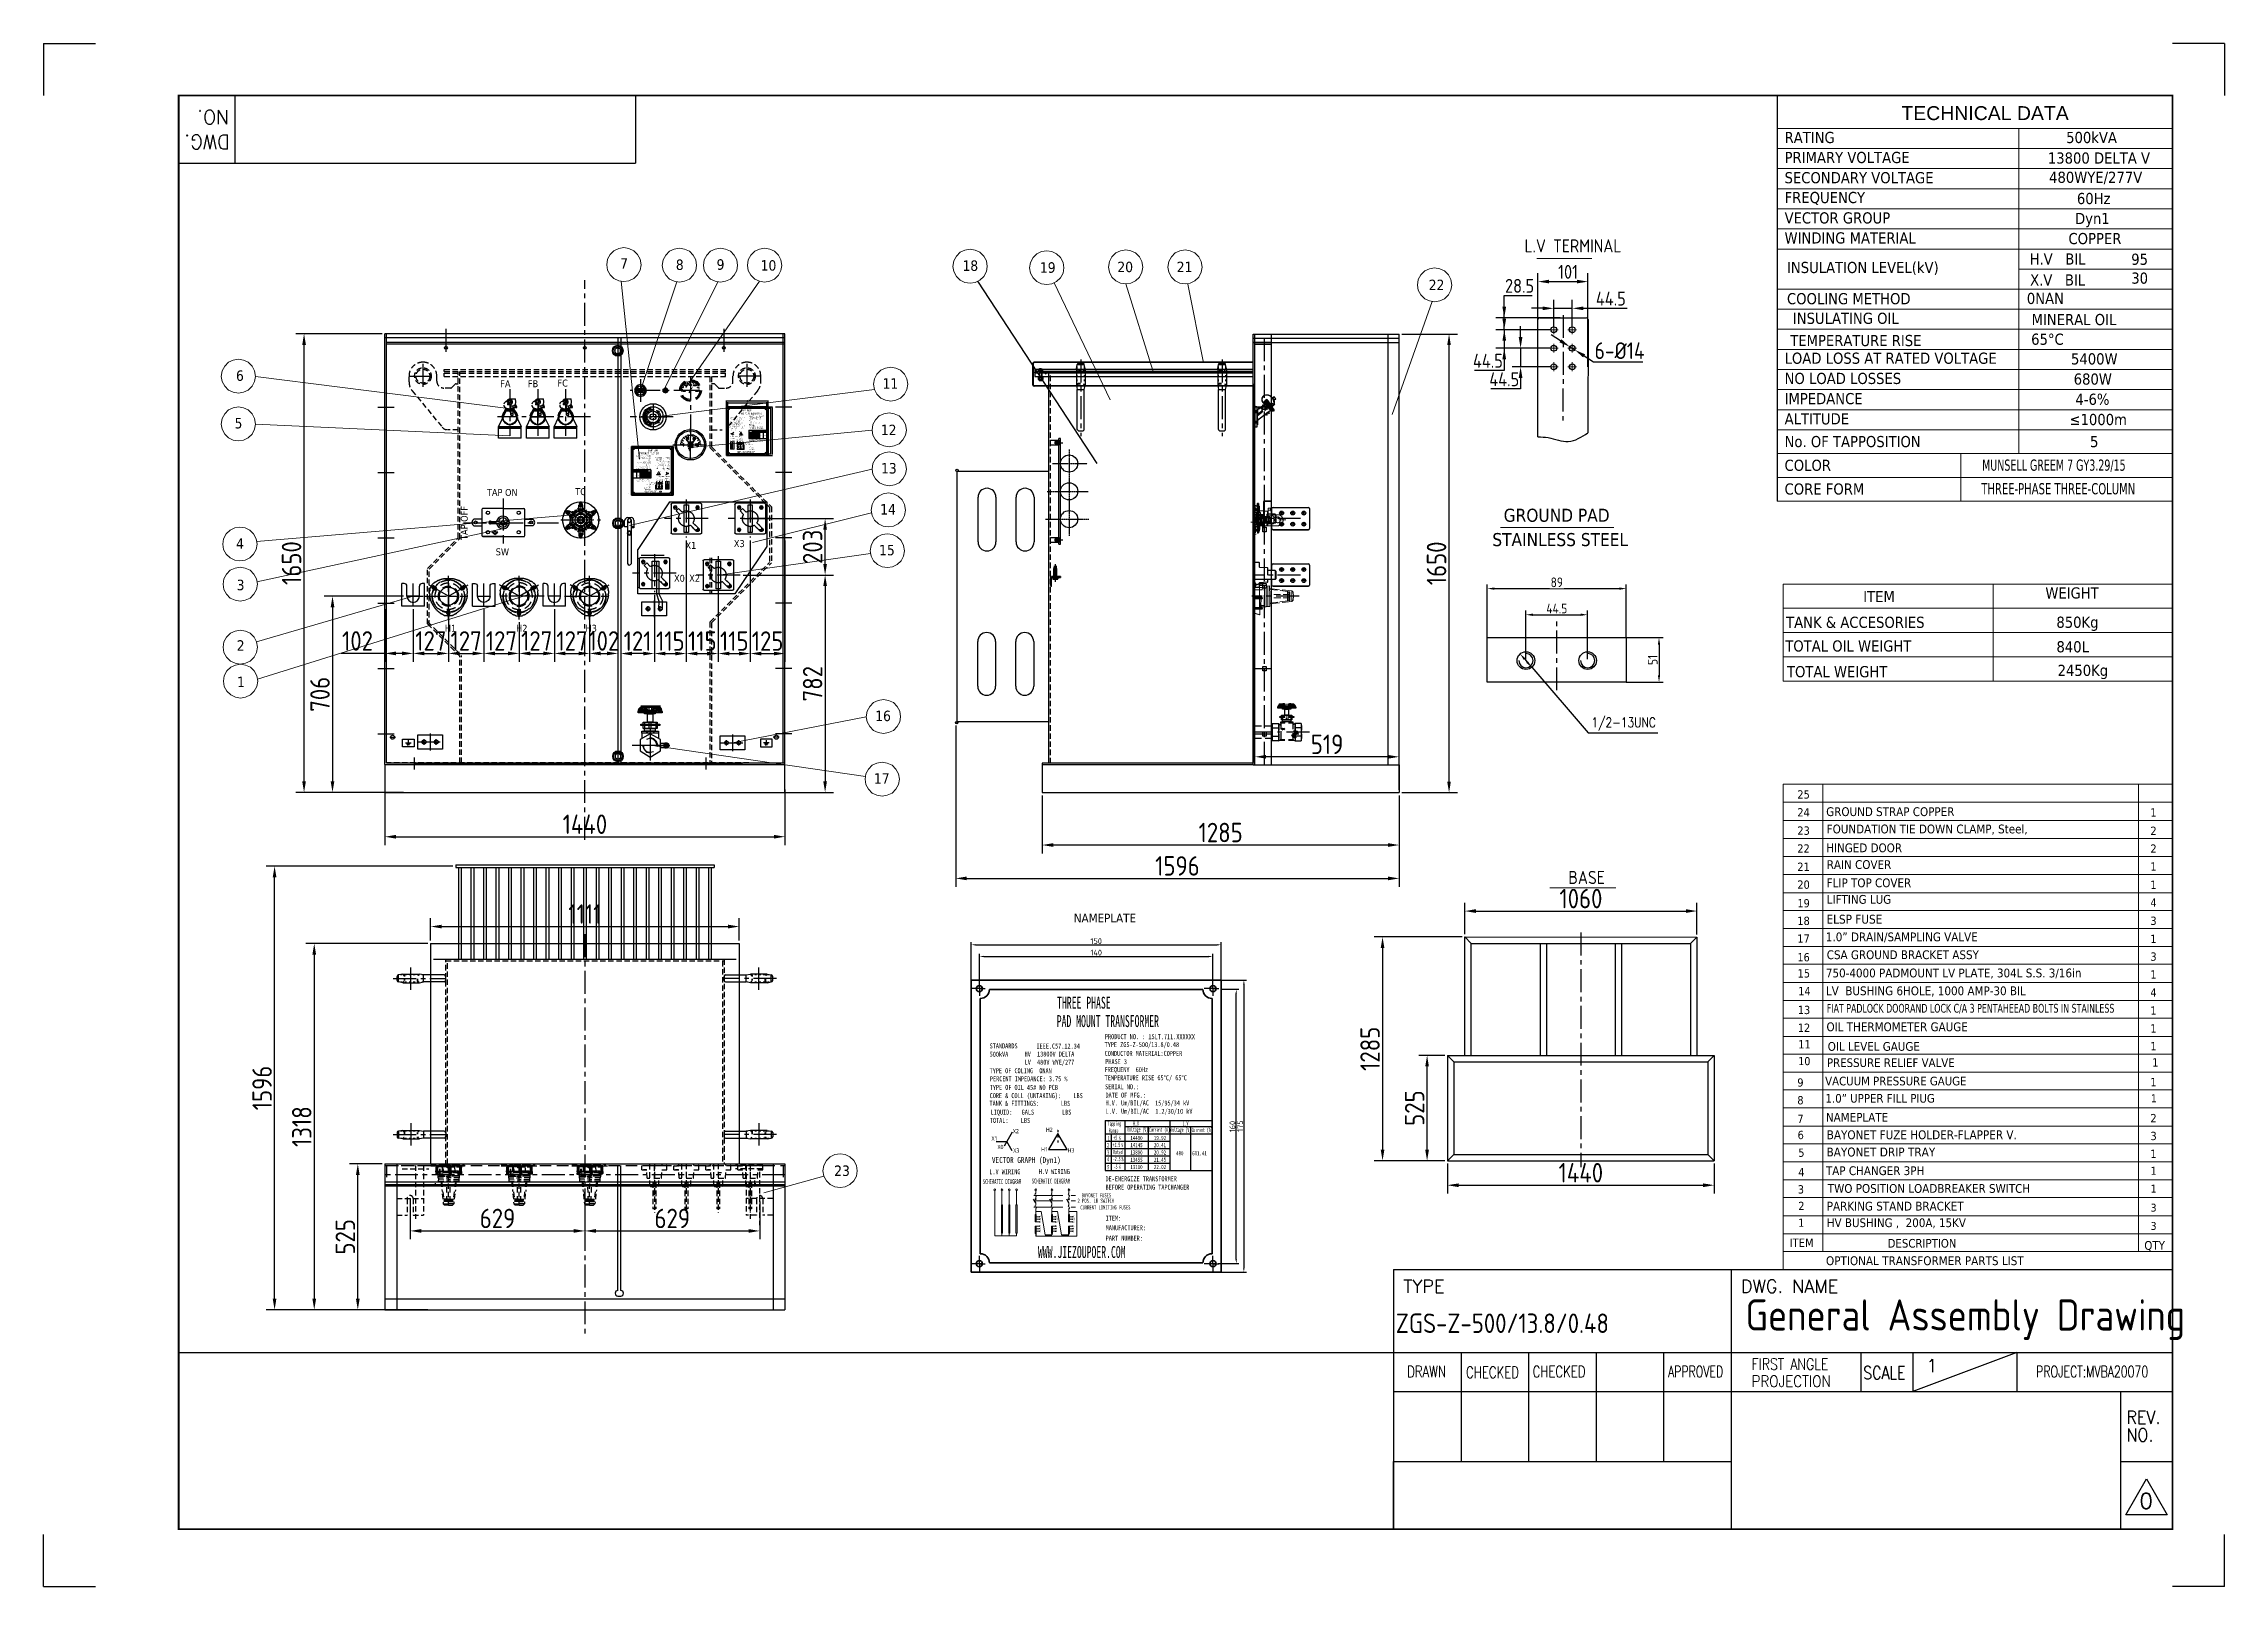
# Model space of a CAD drawing. Header units: millimetres. Extents: x 70841 to 133731, y -170061 to -164340.
# Drawn here: x 125883 to 133731, y -170061 to -164511 of the extents above; entities that cross this region are included whole.
import ezdxf
from ezdxf.enums import TextEntityAlignment as Align

# ---------------------------------------------------------------- set-up
doc = ezdxf.new("R2010")
doc.units = ezdxf.units.MM
doc.header["$LTSCALE"] = 13
for name, pattern in [('2 虚线', [5.75, 4.5, -1.25]), ('ACAD_ISO03W100', [1.18, 0.47, -0.71]), ('ACAD_ISO04W100', [30, 24, -3, 0, -3]), ('CENTER', [50.8, 31.75, -6.35, 6.35, -6.35]), ('CENTER2', [1.125, 0.75, -0.125, 0.125, -0.125]), ('CENTERX2', [101.6, 63.5, -12.7, 12.7, -12.7]), ('DASHED', [0.75, 0.5, -0.25]), ('HIDDEN', [9.525, 6.35, -3.175]), ('点画线', [18, 12, -2, 2, -2])]:
    doc.linetypes.add(name, pattern=pattern)
doc.layers.get('0').update_dxf_attribs({"color": 1, "linetype": 'CENTER'})
for name, color, linetype in [('01', 7, 'Continuous'), ('1', 4, 'Continuous'), ('10', 1, 'Continuous'), ('1轮廓实线层', 7, 'Continuous'), ('2', 3, 'Continuous'), ('2细线层', 4, 'Continuous'), ('3中心线层', 1, 'CENTER'), ('4', 2, 'HIDDEN'), ('4虚线层', 6, 'DASHED'), ('5剖面线层', 2, 'Continuous'), ('6文字层', 3, 'Continuous'), ('C00-00-00', 7, 'Continuous'), ('CORE', 5, 'Continuous'), ('HYJ1', 6, 'ACAD_ISO04W100'), ('HYJ3', 4, 'Continuous'), ('´ÖÊµÏß', 7, 'Continuous'), ('µã»®Ïß', 7, 'Continuous'), ('Ï¸ÊµÏß', 7, 'Continuous'), ('Ï¸Ïß', 7, 'Continuous'), ('中心线', 1, 'CENTER2'), ('器身绝缘0', 4, 'Continuous'), ('粗实线', 4, 'Continuous'), ('细实线', 2, 'Continuous'), ('虚线', 6, 'HIDDEN'), ('铁心虚线', 1, 'DASHED')]:
    doc.layers.add(name, color=color, linetype=linetype)
for name, color, linetype, lineweight in [('2-0.13', 3, 'Continuous', 13), ('标注、文本', 3, 'Continuous', 25), ('铁心', 3, 'Continuous', 0)]:
    doc.layers.add(name, color=color, linetype=linetype, lineweight=lineweight)
doc.layers.add('paper', color=254, linetype='Continuous', plot=False)
doc.layers.add('中心线层', color=1, linetype='点画线', lineweight=18, true_color=0xff0000)
doc.styles.add('11', font='')
doc.styles.add('Note Text (ANSI)', font='arial.ttf')
doc.styles.add('PDF Arial', font='arial.ttf')
doc.styles.add('ROMANS', font='romans.shx', dxfattribs={"bigfont": 'whgtxt.shx'})
doc.styles.get("Standard").update_dxf_attribs({"font": 'gbenor.shx', "bigfont": 'gbcbig.shx'})
doc.styles.add('Tahoma$001', font='tahoma.ttf', dxfattribs={"height": 2.159784})
doc.styles.add('Tahoma_txtstyle_28.05_0_0', font='tahoma.ttf')
doc.styles.add('Tahoma_txtstyle_28.49_0_0', font='tahoma.ttf')
doc.styles.add('Tahoma_txtstyle_28.73_0_0', font='tahoma.ttf')
doc.styles.add('Tahoma_txtstyle_28.76_0_0', font='tahoma.ttf')
doc.styles.add('Tahoma_txtstyle_28.82_0_0', font='tahoma.ttf')
doc.styles.add('Tahoma_txtstyle_28.87_0_0', font='tahoma.ttf')
doc.styles.add('Tahoma_txtstyle_28.88_0_0', font='tahoma.ttf')
doc.styles.add('Tahoma_txtstyle_30.00_0_0', font='tahoma.ttf')
doc.styles.add('Tahoma_txtstyle_30.40_0_0', font='tahoma.ttf')
doc.styles.add('Tahoma_txtstyle_30.54_0_0', font='tahoma.ttf')
doc.styles.add('宋体', font='', dxfattribs={"width": 0.6})
doc.styles.get('11').set_extended_font_data('FangSong_GB2312')
doc.styles.get('宋体').set_extended_font_data('Microsoft YaHei')
doc.dimstyles.new('1$0', dxfattribs={"dimtxt": 3.5, "dimasz": 2.5, "dimexe": 1.5, "dimexo": 0, "dimgap": 0.5, "dimtad": 1, "dimtoh": 1, "dimdec": 1, "dimtxsty": 'Standard', "dimcen": 2.5, "dimclrd": 3, "dimclre": 3, "dimclrt": 3, "dimadec": 1, "dimazin": 0, "dimtfac": 1, "dimtdec": 1, "dimtmove": 0, "dimatfit": 2, "dimfxl": 1.5, "dimarcsym": 0})
doc.dimstyles.new('1-15', dxfattribs={"dimscale": 20, "dimtxt": 3.5, "dimasz": 2, "dimexe": 1.5, "dimexo": 0.5, "dimgap": 0.5, "dimtad": 1, "dimtoh": 1, "dimdec": 1, "dimdsep": 46, "dimtxsty": 'Standard', "dimcen": 2.5, "dimclrd": 3, "dimclre": 3, "dimclrt": 3, "dimadec": 0, "dimazin": 2, "dimtfac": 1, "dimtdec": 1, "dimtmove": 0, "dimatfit": 2, "dimfxl": 1, "dimarcsym": 0})
doc.dimstyles.new('丁晓菲', dxfattribs={"dimscale": 10, "dimtxt": 3.5, "dimasz": 2.5, "dimexe": 1.5, "dimexo": 0, "dimgap": 0.5, "dimtad": 1, "dimtoh": 1, "dimtxsty": 'Standard', "dimcen": 2.5, "dimclrd": 3, "dimclre": 3, "dimclrt": 2, "dimadec": 0, "dimazin": 0, "dimtfac": 1, "dimtmove": 0, "dimatfit": 2, "dimfxl": 1.5, "dimarcsym": 0})

# ---------------------------------------------------------------- blocks, each defined once
blk = doc.blocks.new('A$C611D0E0A')
at = {"layer": '粗实线', "lineweight": 30}
h = blk.add_hatch(color=256, dxfattribs=at)
h.dxf.hatch_style = 2
h.paths.add_polyline_path([(0.38, 1.19), (0.68, 1.19), (0.68, 1.35), (0.38, 1.35)])
h = blk.add_hatch(color=256, dxfattribs=at)
h.dxf.hatch_style = 2
h.paths.add_polyline_path([(0.42, 1.65), (0.47, 1.65), (0.47, 1.61)])
h = blk.add_hatch(color=256, dxfattribs=at)
h.dxf.hatch_style = 2
h.paths.add_polyline_path([(0.59, 1.99), (0.63, 1.99), (0.63, 1.95)])
h = blk.add_hatch(color=256, dxfattribs=at)
h.dxf.hatch_style = 2
h.paths.add_polyline_path([(0.63, 1.86), (0.89, 1.86), (0.89, 1.99), (0.63, 1.99)])
h = blk.add_hatch(color=256, dxfattribs=at)
h.dxf.hatch_style = 2
h.paths.add_polyline_path([(0.93, 2.2), (0.93, 2.16), (0.97, 2.16)])
h = blk.add_hatch(color=256, dxfattribs=at)
h.dxf.hatch_style = 2
h.paths.add_polyline_path([(0.93, 1.9), (1.14, 1.48), (1.27, 1.48)])
h = blk.add_hatch(color=256, dxfattribs=at)
h.dxf.hatch_style = 2
h.paths.add_polyline_path([(1.14, 1.48), (1.19, 1.44), (1.4, 1.44)])
h = blk.add_hatch(color=256, dxfattribs=at)
h.dxf.hatch_style = 2
h.paths.add_polyline_path([(1.14, 1.48), (1.27, 1.48), (1.4, 1.44)])
h = blk.add_hatch(color=256, dxfattribs=at)
h.dxf.hatch_style = 2
h.paths.add_polyline_path([(1.19, 1.35), (1.14, 1.31), (1.44, 1.31)])
h = blk.add_hatch(color=256, dxfattribs=at)
h.dxf.hatch_style = 2
h.paths.add_polyline_path([(1.14, 1.31), (1.19, 1.27), (1.44, 1.27)])
h = blk.add_hatch(color=256, dxfattribs=at)
h.dxf.hatch_style = 2
h.paths.add_polyline_path([(1.14, 1.31), (1.44, 1.31), (1.44, 1.27)])
h = blk.add_hatch(color=256, dxfattribs=at)
h.dxf.hatch_style = 2
h.paths.add_polyline_path([(1.19, 1.9), (1.44, 1.9), (1.44, 2.03), (1.19, 2.03)])
h = blk.add_hatch(color=256, dxfattribs=at)
h.dxf.hatch_style = 2
h.paths.add_polyline_path([(1.19, 1.44), (1.19, 1.4), (1.4, 1.4)])
h = blk.add_hatch(color=256, dxfattribs=at)
h.dxf.hatch_style = 2
h.paths.add_polyline_path([(1.19, 1.44), (1.4, 1.44), (1.4, 1.4)])
h = blk.add_hatch(color=256, dxfattribs=at)
h.dxf.hatch_style = 2
h.paths.add_polyline_path([(1.19, 1.4), (1.19, 1.35), (1.44, 1.35)])
h = blk.add_hatch(color=256, dxfattribs=at)
h.dxf.hatch_style = 2
h.paths.add_polyline_path([(1.19, 1.4), (1.4, 1.4), (1.44, 1.35)])
h = blk.add_hatch(color=256, dxfattribs=at)
h.dxf.hatch_style = 2
h.paths.add_polyline_path([(1.19, 1.35), (1.44, 1.35), (1.44, 1.31)])
h = blk.add_hatch(color=256, dxfattribs=at)
h.dxf.hatch_style = 2
h.paths.add_polyline_path([(1.19, 1.27), (1.23, 1.23), (1.48, 1.23)])
h = blk.add_hatch(color=256, dxfattribs=at)
h.dxf.hatch_style = 2
h.paths.add_polyline_path([(1.19, 1.27), (1.44, 1.27), (1.48, 1.23)])
h = blk.add_hatch(color=256, dxfattribs=at)
h.dxf.hatch_style = 2
h.paths.add_polyline_path([(1.23, 1.23), (1.31, 1.19), (1.48, 1.19)])
h = blk.add_hatch(color=256, dxfattribs=at)
h.dxf.hatch_style = 2
h.paths.add_polyline_path([(1.23, 1.23), (1.48, 1.23), (1.48, 1.19)])
h = blk.add_hatch(color=256, dxfattribs=at)
h.dxf.hatch_style = 2
h.paths.add_polyline_path([(1.31, 1.19), (1.35, 1.1), (1.57, 1.1)])
h = blk.add_hatch(color=256, dxfattribs=at)
h.dxf.hatch_style = 2
h.paths.add_polyline_path([(1.31, 1.19), (1.48, 1.19), (1.57, 1.1)])
h = blk.add_hatch(color=256, dxfattribs=at)
h.dxf.hatch_style = 2
h.paths.add_polyline_path([(1.35, 1.1), (1.57, 1.1), (1.4, 0.97)])
h = blk.add_hatch(color=256, dxfattribs=at)
h.dxf.hatch_style = 2
h.paths.add_polyline_path([(1.69, 2.2), (1.65, 2.16), (1.69, 2.16)])
h = blk.add_hatch(color=256, dxfattribs=at)
h.dxf.hatch_style = 2
h.paths.add_polyline_path([(1.74, 1.86), (1.95, 1.86), (1.95, 1.99), (1.74, 1.99)])
h = blk.add_hatch(color=256, dxfattribs=at)
h.dxf.hatch_style = 2
h.paths.add_polyline_path([(1.99, 1.99), (1.95, 1.95), (1.99, 1.95)])
h = blk.add_hatch(color=256, dxfattribs=at)
h.dxf.hatch_style = 2
h.paths.add_polyline_path([(1.95, 1.19), (2.2, 1.19), (2.2, 1.35), (1.95, 1.35)])
h = blk.add_hatch(color=256, dxfattribs=at)
h.dxf.hatch_style = 2
h.paths.add_polyline_path([(1.99, 1.99), (2.03, 1.99), (1.99, 1.95)])
h = blk.add_hatch(color=256, dxfattribs=at)
h.dxf.hatch_style = 2
h.paths.add_polyline_path([(2.16, 1.65), (2.2, 1.65), (2.16, 1.61)])
for points in [[(1.31, 2.62), (0.89, 2.54), (0.55, 2.37), (0.25, 2.07), (0.21, 1.95)], [(0, 1.31), (0.08, 0.93), (0.25, 0.55), (0.55, 0.25), (0.68, 0.21)], [(0.08, 1.31), (0.17, 0.85), (0.42, 0.47), (0.72, 0.3)], [(0.17, 1.31), (0.25, 0.89), (0.51, 0.51), (0.76, 0.38)], [(1.31, 2.54), (0.85, 2.46), (0.42, 2.2), (0.25, 1.9)], [(1.31, 2.46), (0.89, 2.37), (0.51, 2.12), (0.34, 1.86)], [(1.31, 0.21), (1.74, 0.3), (2.12, 0.51), (2.24, 0.76)], [(1.31, 0.08), (1.78, 0.17), (2.16, 0.47), (2.33, 0.72)], [(1.31, 0), (1.69, 0.08), (2.07, 0.25), (2.37, 0.55), (2.41, 0.68)], [(2.41, 1.31), (2.33, 1.74), (2.12, 2.12), (1.86, 2.29)], [(2.54, 1.31), (2.46, 1.78), (2.16, 2.2), (1.9, 2.37)], [(2.62, 1.31), (2.54, 1.74), (2.37, 2.07), (2.07, 2.37), (1.95, 2.41)], [(2.54, 1.31), (2.54, 1.35)], [(2.62, 1.31), (2.62, 1.35)]]:
    blk.add_lwpolyline(points, dxfattribs=at)
for points in [[(0.34, 1.27), (0.38, 1.27)], [(0.38, 1.65), (0.47, 1.61), (0.47, 1.65), (0.42, 1.65)], [(0.38, 1.19), (0.68, 1.19), (0.68, 1.35), (0.38, 1.35)], [(0.59, 1.99), (0.63, 1.95)], [(0.63, 1.86), (0.89, 1.86), (0.89, 1.99), (0.63, 1.99)], [(0.93, 2.2), (0.97, 2.16), (0.93, 2.16)], [(1.19, 1.9), (1.44, 1.9), (1.44, 2.03), (1.19, 2.03)], [(1.4, 2.33), (1.23, 2.33)], [(1.31, 2.24), (1.31, 2.2), (1.31, 2.16), (1.35, 2.16), (1.35, 2.2), (1.35, 2.24)], [(1.69, 2.2), (1.69, 2.16), (1.65, 2.16)], [(1.69, 2.2), (1.65, 2.16), (1.69, 2.16)], [(1.74, 1.86), (1.95, 1.86), (1.95, 1.99), (1.74, 1.99)], [(2.03, 1.99), (1.99, 1.95), (1.95, 1.95), (1.99, 1.99)], [(1.99, 1.99), (1.95, 1.95), (1.99, 1.95), (2.03, 1.99)], [(1.95, 1.19), (2.2, 1.19), (2.2, 1.35), (1.95, 1.35)], [(2.2, 1.65), (2.16, 1.61), (2.16, 1.65)], [(2.2, 1.65), (2.16, 1.61), (2.16, 1.65)], [(2.29, 1.27), (2.2, 1.27)], [(2.29, 1.27), (2.2, 1.27)]]:
    blk.add_lwpolyline(points, close=True, dxfattribs=at)
for points in [[(0.17, 1.27), (0.17, 1.27), (0.34, 1.27), (0.34, 1.27)], [(0.21, 1.48), (0.21, 1.48), (0.34, 1.48), (0.34, 1.48)], [(0.25, 1.69), (0.25, 1.69), (0.38, 1.65), (0.38, 1.65)], [(0.34, 1.9), (0.34, 1.9), (0.47, 1.82), (0.47, 1.82)], [(0.51, 2.07), (0.51, 2.07), (0.59, 1.99), (0.59, 1.99)], [(0.68, 2.24), (0.68, 2.24), (0.76, 2.12), (0.76, 2.12)], [(0.85, 2.37), (0.85, 2.37), (0.93, 2.2), (0.93, 2.2)], [(1.1, 2.41), (1.1, 2.41), (1.1, 2.24), (1.1, 2.24)], [(1.31, 2.46), (1.31, 2.46), (1.31, 2.29), (1.31, 2.29)], [(1.52, 2.41), (1.52, 2.41), (1.48, 2.24), (1.48, 2.24)], [(1.74, 2.37), (1.74, 2.37), (1.69, 2.2), (1.69, 2.2)], [(1.95, 2.24), (1.95, 2.24), (1.86, 2.12), (1.86, 2.12)], [(2.12, 2.07), (2.12, 2.07), (1.99, 1.99), (1.99, 1.99)], [(2.24, 1.9), (2.24, 1.9), (2.12, 1.82), (2.12, 1.82)], [(2.37, 1.69), (2.37, 1.69), (2.2, 1.65), (2.2, 1.65)], [(2.41, 1.48), (2.41, 1.48), (2.24, 1.48), (2.24, 1.48)], [(2.41, 1.27), (2.41, 1.27), (2.29, 1.27), (2.29, 1.27)], [(2.41, 1.31), (2.41, 1.31), (2.41, 1.35), (2.41, 1.35)]]:
    blk.add_open_spline(points, degree=3, dxfattribs=at)
blk = doc.blocks.new('A$C588303E3')
at = {"layer": '粗实线', "lineweight": 30}
for points in [[(0, 5.7), (0.6, 2.5), (2.5, 0.6), (5.7, 0), (8.3, 0.6)], [(0, 5.7), (0.6, 2.5), (3.2, 0.6), (5.7, 0), (8.3, 0.6)], [(0.6, 8.3), (5.7, 11.4)], [(10.8, 2.5), (5.7, 0), (0.6, 2.5)], [(11.4, 5.7), (10.8, 8.3), (8.3, 10.2), (5.7, 11.4), (2.5, 10.2)], [(8.9, 6.3), (7.6, 8.3), (5.1, 8.9), (3.2, 7.6), (2.5, 5.1), (3.8, 3.2), (6.3, 2.5)], [(10.8, 5.7), (10.2, 8.3), (8.3, 10.2), (5.7, 10.8), (3.2, 10.2)], [(10.8, 2.5), (10.8, 8.3), (5.7, 11.4)], [(10.8, 5.7), (10.8, 6.3)]]:
    blk.add_lwpolyline(points, dxfattribs=at)
for points in [[(8.9, 8.9), (7, 10.2), (4.4, 10.2), (2.5, 8.9), (0.6, 7), (0.6, 4.4), (2.5, 1.9), (4.4, 0.6), (7, 0.6), (8.9, 1.9), (10.2, 4.4), (10.2, 7)], [(8.3, 5.7), (7.6, 7.6), (5.7, 8.3), (3.8, 7.6), (3.2, 5.7), (3.8, 3.8), (5.7, 2.5), (7.6, 3.8)]]:
    blk.add_lwpolyline(points, close=True, dxfattribs=at)
for points in [[(0.6, 2.5), (0.6, 2.5), (0.6, 8.3), (0.6, 8.3)], [(11.4, 5.7), (11.4, 5.7), (11.4, 6.3), (11.4, 6.3)]]:
    blk.add_open_spline(points, degree=3, dxfattribs=at)
blk = doc.blocks.new('A$C74305C97')
at = {"layer": '粗实线', "lineweight": 30}
for p, q in [((0.51, 1.12), (1.14, 0.53)), ((0.51, 0.53), (1.14, 1.12))]:
    blk.add_line(p, q, dxfattribs=at)
for points in [[(1.14, 1.12), (0.51, 1.12), (0.51, 0.53)], [(0.51, 0.53), (1.14, 0.53)], [(1.14, 0.53), (1.14, 1.12)]]:
    blk.add_lwpolyline(points, dxfattribs=at)
for radius in [0.823, 0.593]:
    blk.add_circle((0.82, 0.82), radius, dxfattribs=at)
blk = doc.blocks.new('A$C712F3155')
at = {"layer": '1', "color": 1, "linetype": 'CENTERX2', "lineweight": -3, "ltscale": 0.1}
for p, q in [((90, 0), (90, 157)), ((0, 84.1), (158.7, 84.1)), ((90, 84.1), (19.5, 124.8)), ((90, 130.3), (90, 35.5)), ((90, 84.1), (160.5, 124.8))]:
    blk.add_line(p, q, dxfattribs=at)
blk.add_circle((90, 84.1), 59, dxfattribs=at)
at = {"layer": '2细线层'}
for centre in [(38.9, 113.6), (141.1, 113.6), (90, 25.1)]:
    blk.add_circle(centre, 5, dxfattribs=at)
at = {"layer": '标注、文本'}
for centre in [(38.9, 113.6), (141.1, 113.6), (90, 25.1)]:
    blk.add_arc(centre, 5.5, 242.67153, 150.00001, dxfattribs=at)
at = {"layer": '粗实线'}
blk.add_circle((90, 84.1), 32.5, dxfattribs=at)
blk = doc.blocks.new('A$C03F92070')
at = {"layer": '4虚线层', "ltscale": 5}
for p, q in [((16.5, 94.8), (10.9, 98)), ((16.4, 107.6), (22, 104.3)), ((67.8, 40.2), (67.8, 116)), ((113.7, 104.3), (119.3, 107.6)), ((124.8, 98), (119.2, 94.8)), ((23.3, 71.5), (112.4, 71.5)), ((62.3, 8.9), (62.3, 15.4)), ((73.3, 15.4), (73.3, 8.9))]:
    blk.add_line(p, q, dxfattribs=at)
for radius in [57.5, 48, 36, 32.5]:
    blk.add_circle((67.8, 71.5), radius, dxfattribs=at)
at = {"layer": '4虚线层', "ltscale": 5, "extrusion": (0, 0, -1)}
for centre, radius, start, end in [((-90, 83.1), 90, 358.61821, 4.5479), ((-90, 83.1), 90, 7.76573, 8.91687), ((-67.8, 71.5), 71.5, 20.96454, 39.03546), ((-68.8, 46.5), 90, 51.08313, 52.23427), ((-68.8, 46.5), 90, 55.4521, 61.38179), ((-68.8, 46.5), 90, 64.92451, 71.02185), ((-62.3, 65.4), 70, 71.02185, 87.94531), ((-67.8, -88), 223.5, 87.94531, 92.05469), ((-73.4, 65.4), 70, 92.05469, 108.97815), ((-66.9, 46.5), 90, 108.97815, 115.07549), ((-66.9, 46.5), 90, 118.61821, 124.5479), ((-66.9, 46.5), 90, 127.76573, 128.91687), ((-67.8, 71.5), 71.5, 140.96454, 159.03546), ((-45.7, 83.1), 90, 171.08313, 172.23427), ((-45.7, 83.1), 90, 175.4521, 181.38179), ((-90, 83.1), 90, 349.46719, 355.07549), ((-70.3, 79.5), 70, 331.9245, 349.46719), ((-205.8, 151.7), 223.5, 327.65027, 331.9245), ((-76.1, 69.6), 70, 310.17076, 327.65027), ((-89, 84.9), 90, 304.92451, 310.17076), ((-89, 84.9), 90, 295.4521, 301.38179), ((-89, 84.9), 90, 291.08313, 292.23427), ((-67.8, 71.5), 71.5, 260.96454, 279.03546), ((-46.7, 84.9), 90, 247.76573, 248.91687), ((-46.7, 84.9), 90, 238.61821, 244.5479), ((-46.7, 84.9), 90, 233.02623, 235.07549), ((-58.7, 68.9), 70, 212.35682, 233.02623), ((71, 151), 223.5, 207.21776, 212.35682), ((-65.6, 80.8), 70, 186.60228, 207.21776), ((-45.7, 83.1), 90, 184.92451, 186.60228)]:
    blk.add_arc(centre, radius, start, end, dxfattribs=at)
at = {"layer": '4虚线层', "ltscale": 5}
for centre, start, end in [((13.6, 102.8), 60, 240), ((19.2, 99.6), 240, 60), ((116.5, 99.6), 120, 300), ((122.1, 102.8), 300, 120), ((67.8, 15.4), 0, 180), ((67.8, 8.9), 180, 0)]:
    blk.add_arc(centre, 5.5, start, end, dxfattribs=at)
for points, knots in [([(0, 81.2), (0, 81.2), (0, 81.2), (0, 81.1), (0, 81.1), (0, 81.1), (0, 81), (0, 80.8), (0, 80.7), (0, 80.4), (0, 80.2), (0.1, 79.8), (0.1, 79.7), (0.1, 79.2), (0.1, 79), (0.1, 78.6), (0.1, 78.4), (0.1, 77.9), (0.2, 77.7), (0.2, 77.3), (0.2, 77.1), (0.2, 76.7), (0.2, 76.5), (0.3, 76.1), (0.3, 76), (0.3, 75.7), (0.3, 75.5), (0.3, 75.3), (0.3, 75.3), (0.3, 75.2), (0.3, 75.2), (0.3, 75.2), (0.3, 75.2), (0.3, 75.2)], [0, 0, 0, 0, 0.005743, 0.005743, 0.043766, 0.043766, 0.119813, 0.119813, 0.195859, 0.195859, 0.271906, 0.271906, 0.347952, 0.347952, 0.423999, 0.423999, 0.500046, 0.500046, 0.576092, 0.576092, 0.652139, 0.652139, 0.728185, 0.728185, 0.804232, 0.804232, 0.880279, 0.880279, 0.956325, 0.956325, 0.994349, 0.994349, 1, 1, 1, 1]), ([(0, 81), (0, 80.9), (0, 80.8), (0.1, 80.6), (0.1, 80.5), (0.2, 80.2), (0.3, 80), (0.5, 79.5), (0.6, 79.2), (0.8, 78.7), (0.8, 78.4), (0.9, 78), (0.9, 77.8), (1, 77.5), (1, 77.4), (0.9, 77.1), (0.9, 77), (0.8, 76.7), (0.8, 76.6), (0.7, 76.3), (0.6, 76.2), (0.5, 76), (0.5, 75.9), (0.4, 75.8), (0.4, 75.7), (0.3, 75.5), (0.3, 75.5), (0.3, 75.4)], [0, 0, 0, 0, 0.0625, 0.0625, 0.125, 0.125, 0.25, 0.25, 0.375, 0.375, 0.5, 0.5, 0.5625, 0.5625, 0.625, 0.625, 0.6875, 0.6875, 0.75, 0.75, 0.8125, 0.8125, 0.875, 0.875, 0.9375, 0.9375, 1, 1, 1, 1]), ([(0.5, 92.8), (0.5, 92.7), (0.5, 92.6), (0.5, 92.4), (0.5, 92.3), (0.4, 92.1), (0.4, 91.9), (0.4, 91.7), (0.4, 91.3), (0.3, 90.9), (0.3, 90.5), (0.3, 90.3), (0.3, 90.3), (0.3, 90.2)], [0, 0, 0, 0, 0.05466, 0.108897, 0.162889, 0.216817, 0.270864, 0.325211, 0.488741, 0.649833, 0.813717, 0.974388, 1, 1, 1, 1]), ([(0.7, 94.3), (0.7, 94.2), (0.7, 94.1), (0.6, 94), (0.6, 93.8), (0.6, 93.6), (0.6, 93.5), (0.6, 93.3), (0.6, 93.1), (0.5, 93), (0.5, 92.8), (0.5, 92.8)], [0, 0, 0, 0, 0.111498, 0.221956, 0.331773, 0.441359, 0.551122, 0.661472, 0.77281, 0.885527, 1, 1, 1, 1]), ([(0.7, 94.7), (0.7, 94.6), (0.7, 94.6), (0.7, 94.5), (0.7, 94.4), (0.7, 94.3), (0.7, 94.3)], [0, 0, 0, 0, 0.248829, 0.498052, 0.748251, 1, 1, 1, 1]), ([(0.8, 95.3), (0.8, 95.3), (0.8, 95.2), (0.8, 95.2), (0.8, 95.1), (0.8, 95), (0.8, 95)], [0, 0, 0, 0, 0.190297, 0.457484, 0.727058, 1, 1, 1, 1]), ([(13.9, 117.8), (13.9, 117.8), (13.9, 117.8), (13.8, 117.7), (13.8, 117.7), (13.7, 117.6), (13.7, 117.6)], [0, 0, 0, 0, 0.272943, 0.542517, 0.809704, 1, 1, 1, 1]), ([(14.2, 118), (14.2, 118), (14.1, 118), (14.1, 117.9), (14, 117.9), (14, 117.8), (13.9, 117.8)], [0, 0, 0, 0, 0.251777, 0.501943, 0.751136, 1, 1, 1, 1]), ([(14.6, 118.3), (14.5, 118.2), (14.5, 118.2), (14.4, 118.1), (14.3, 118.1), (14.2, 118), (14.2, 118)], [0, 0, 0, 0, 0.251749, 0.501948, 0.751171, 1, 1, 1, 1]), ([(15.7, 119.2), (15.7, 119.1), (15.6, 119), (15.5, 118.9), (15.3, 118.8), (15.2, 118.7), (15.1, 118.6), (14.9, 118.5), (14.8, 118.5), (14.7, 118.4), (14.6, 118.3), (14.6, 118.3)], [0, 0, 0, 0, 0.114473, 0.22719, 0.338528, 0.448878, 0.558641, 0.668227, 0.778044, 0.888502, 1, 1, 1, 1]), ([(17.8, 120.6), (17.8, 120.6), (17.7, 120.6), (17.6, 120.5), (17.3, 120.3), (16.9, 120), (16.6, 119.8), (16.3, 119.6), (16, 119.4), (15.8, 119.2), (15.7, 119.2)], [0, 0, 0, 0, 0.026865, 0.187364, 0.351072, 0.511786, 0.674931, 0.783277, 0.891149, 1, 1, 1, 1]), ([(30.9, 128.1), (30.9, 128.1), (30.9, 128.1), (30.8, 128.1), (30.8, 128), (30.6, 128), (30.5, 127.9), (30.2, 127.8), (30, 127.7), (29.7, 127.5), (29.5, 127.4), (29.2, 127.3), (29, 127.2), (28.6, 127), (28.4, 126.9), (28, 126.7), (27.8, 126.6), (27.4, 126.4), (27.2, 126.3), (26.9, 126.1), (26.7, 126), (26.4, 125.8), (26.2, 125.8), (26, 125.6), (25.9, 125.6), (25.7, 125.5), (25.6, 125.4), (25.6, 125.4), (25.6, 125.4), (25.6, 125.4), (25.6, 125.4), (25.6, 125.4)], [0, 0, 0, 0, 0.043819, 0.043819, 0.119878, 0.119878, 0.195937, 0.195937, 0.271996, 0.271996, 0.348055, 0.348055, 0.424114, 0.424114, 0.500173, 0.500173, 0.576231, 0.576231, 0.65229, 0.65229, 0.728349, 0.728349, 0.804408, 0.804408, 0.880467, 0.880467, 0.956526, 0.956526, 0.994556, 0.994556, 1, 1, 1, 1]), ([(30.7, 128), (30.6, 128), (30.6, 127.9), (30.5, 127.8), (30.4, 127.8), (30.3, 127.6), (30.2, 127.5), (30.1, 127.4), (30, 127.3), (29.9, 127), (29.8, 126.9), (29.6, 126.7), (29.5, 126.6), (29.3, 126.5), (29.2, 126.4), (28.9, 126.3), (28.8, 126.2), (28.4, 126.1), (28.1, 126), (27.5, 125.9), (27.3, 125.8), (26.9, 125.8), (26.7, 125.7), (26.5, 125.7), (26.4, 125.7), (26, 125.6), (25.8, 125.6), (25.7, 125.5)], [0, 0, 0, 0, 0.0625, 0.0625, 0.125, 0.125, 0.1875, 0.1875, 0.25, 0.25, 0.3125, 0.3125, 0.375, 0.375, 0.4375, 0.4375, 0.5, 0.5, 0.625, 0.625, 0.75, 0.75, 0.8125, 0.8125, 0.875, 0.875, 1, 1, 1, 1]), ([(110.1, 125.4), (110.1, 125.4), (110.1, 125.4), (110.1, 125.4), (110.1, 125.4), (110.1, 125.4), (110, 125.5), (109.8, 125.6), (109.7, 125.6), (109.5, 125.8), (109.3, 125.8), (109, 126), (108.8, 126.1), (108.5, 126.3), (108.3, 126.4), (107.9, 126.6), (107.7, 126.7), (107.3, 126.9), (107.1, 127), (106.7, 127.2), (106.5, 127.3), (106.2, 127.5), (106, 127.5), (105.7, 127.7), (105.5, 127.8), (105.2, 127.9), (105.1, 128), (104.9, 128), (104.9, 128.1), (104.8, 128.1), (104.8, 128.1), (104.8, 128.1), (104.8, 128.1), (104.8, 128.1)], [0, 0, 0, 0, 0.005743, 0.005743, 0.043766, 0.043766, 0.119813, 0.119813, 0.195859, 0.195859, 0.271906, 0.271906, 0.347952, 0.347952, 0.423999, 0.423999, 0.500046, 0.500046, 0.576092, 0.576092, 0.652139, 0.652139, 0.728185, 0.728185, 0.804232, 0.804232, 0.880279, 0.880279, 0.956325, 0.956325, 0.994349, 0.994349, 1, 1, 1, 1]), ([(110, 125.5), (109.9, 125.5), (109.8, 125.6), (109.6, 125.6), (109.5, 125.6), (109.2, 125.7), (109, 125.7), (108.4, 125.8), (108.2, 125.9), (107.6, 126), (107.3, 126.1), (106.9, 126.2), (106.8, 126.3), (106.5, 126.4), (106.4, 126.5), (106.2, 126.6), (106.1, 126.7), (105.9, 126.9), (105.8, 127), (105.7, 127.3), (105.6, 127.3), (105.5, 127.5), (105.4, 127.6), (105.3, 127.8), (105.2, 127.8), (105.1, 127.9), (105.1, 128), (105, 128)], [0, 0, 0, 0, 0.0625, 0.0625, 0.125, 0.125, 0.25, 0.25, 0.375, 0.375, 0.5, 0.5, 0.5625, 0.5625, 0.625, 0.625, 0.6875, 0.6875, 0.75, 0.75, 0.8125, 0.8125, 0.875, 0.875, 0.9375, 0.9375, 1, 1, 1, 1]), ([(120, 119.2), (119.9, 119.2), (119.8, 119.3), (119.7, 119.4), (119.5, 119.5), (119.4, 119.6), (119.3, 119.6), (119.1, 119.8), (118.8, 120), (118.4, 120.3), (118.1, 120.5), (118, 120.6), (117.9, 120.6), (117.9, 120.6)], [0, 0, 0, 0, 0.05466, 0.108896, 0.162888, 0.216817, 0.270864, 0.325211, 0.488741, 0.649833, 0.813717, 0.974388, 1, 1, 1, 1]), ([(121.1, 118.3), (121.1, 118.3), (121, 118.4), (120.9, 118.5), (120.8, 118.5), (120.6, 118.6), (120.5, 118.7), (120.4, 118.8), (120.2, 118.9), (120.1, 119), (120, 119.1), (120, 119.2)], [0, 0, 0, 0, 0.111498, 0.221956, 0.331773, 0.441359, 0.551122, 0.661472, 0.77281, 0.885527, 1, 1, 1, 1]), ([(121.5, 118), (121.5, 118), (121.4, 118.1), (121.3, 118.1), (121.2, 118.2), (121.2, 118.2), (121.1, 118.3)], [0, 0, 0, 0, 0.248829, 0.498052, 0.748251, 1, 1, 1, 1]), ([(121.8, 117.8), (121.7, 117.8), (121.7, 117.9), (121.6, 117.9), (121.6, 118), (121.5, 118), (121.5, 118)], [0, 0, 0, 0, 0.248864, 0.498057, 0.748223, 1, 1, 1, 1]), ([(122, 117.6), (122, 117.6), (121.9, 117.7), (121.9, 117.7), (121.8, 117.8), (121.8, 117.8), (121.8, 117.8)], [0, 0, 0, 0, 0.190293, 0.457482, 0.727057, 1, 1, 1, 1]), ([(135.4, 75.4), (135.4, 75.5), (135.4, 75.5), (135.3, 75.7), (135.3, 75.8), (135.2, 75.9), (135.2, 76), (135.1, 76.2), (135, 76.3), (134.9, 76.6), (134.9, 76.7), (134.8, 77), (134.8, 77.1), (134.7, 77.4), (134.7, 77.5), (134.8, 77.8), (134.8, 78), (134.9, 78.4), (134.9, 78.7), (135.1, 79.2), (135.2, 79.5), (135.3, 79.8), (135.4, 80), (135.5, 80.2), (135.5, 80.3), (135.6, 80.6), (135.7, 80.8), (135.7, 81)], [0, 0, 0, 0, 0.0625, 0.0625, 0.125, 0.125, 0.1875, 0.1875, 0.25, 0.25, 0.3125, 0.3125, 0.375, 0.375, 0.4375, 0.4375, 0.5, 0.5, 0.625, 0.625, 0.75, 0.75, 0.8125, 0.8125, 0.875, 0.875, 1, 1, 1, 1]), ([(134.9, 95), (134.9, 95), (134.9, 95.1), (134.9, 95.2), (134.9, 95.2), (134.9, 95.3), (134.9, 95.3)], [0, 0, 0, 0, 0.272943, 0.542517, 0.809704, 1, 1, 1, 1]), ([(135, 94.7), (135, 94.7), (134.9, 94.8), (134.9, 94.8), (134.9, 94.9), (134.9, 95), (134.9, 95)], [0, 0, 0, 0, 0.251777, 0.501943, 0.751136, 1, 1, 1, 1]), ([(135, 94.3), (135, 94.3), (135, 94.4), (135, 94.5), (135, 94.6), (135, 94.6), (135, 94.7)], [0, 0, 0, 0, 0.251749, 0.501948, 0.751171, 1, 1, 1, 1]), ([(135.2, 92.8), (135.2, 92.8), (135.2, 93), (135.1, 93.1), (135.1, 93.3), (135.1, 93.5), (135.1, 93.6), (135.1, 93.8), (135.1, 94), (135, 94.1), (135, 94.2), (135, 94.3)], [0, 0, 0, 0, 0.114473, 0.22719, 0.338528, 0.448878, 0.558641, 0.668227, 0.778044, 0.888502, 1, 1, 1, 1]), ([(135.4, 90.2), (135.4, 90.3), (135.4, 90.3), (135.4, 90.5), (135.4, 90.9), (135.3, 91.3), (135.3, 91.7), (135.3, 92.1), (135.2, 92.4), (135.2, 92.7), (135.2, 92.8)], [0, 0, 0, 0, 0.026865, 0.187364, 0.351073, 0.511786, 0.674931, 0.783277, 0.891149, 1, 1, 1, 1]), ([(135.4, 75.2), (135.4, 75.2), (135.4, 75.2), (135.4, 75.3), (135.4, 75.3), (135.4, 75.5), (135.4, 75.7), (135.4, 76), (135.4, 76.1), (135.5, 76.5), (135.5, 76.7), (135.5, 77.1), (135.5, 77.3), (135.5, 77.7), (135.6, 78), (135.6, 78.4), (135.6, 78.6), (135.6, 79), (135.6, 79.3), (135.6, 79.7), (135.6, 79.9), (135.7, 80.2), (135.7, 80.4), (135.7, 80.7), (135.7, 80.8), (135.7, 81), (135.7, 81.1), (135.7, 81.1), (135.7, 81.1), (135.7, 81.2), (135.7, 81.2), (135.7, 81.2)], [0, 0, 0, 0, 0.043819, 0.043819, 0.119878, 0.119878, 0.195937, 0.195937, 0.271996, 0.271996, 0.348055, 0.348055, 0.424114, 0.424114, 0.500173, 0.500173, 0.576232, 0.576232, 0.65229, 0.65229, 0.728349, 0.728349, 0.804408, 0.804408, 0.880467, 0.880467, 0.956526, 0.956526, 0.994556, 0.994556, 1, 1, 1, 1]), ([(37.3, 11.2), (37.3, 11.2), (37.3, 11.2), (37.4, 11.1), (37.4, 11.1), (37.6, 11), (37.7, 10.9), (37.9, 10.7), (38.1, 10.6), (38.4, 10.4), (38.6, 10.3), (38.9, 10.1), (39.1, 10), (39.4, 9.7), (39.6, 9.6), (40, 9.4), (40.2, 9.3), (40.5, 9), (40.7, 8.9), (41, 8.7), (41.2, 8.6), (41.5, 8.4), (41.6, 8.3), (41.9, 8.2), (42, 8.1), (42.2, 8), (42.2, 8), (42.3, 7.9), (42.3, 7.9), (42.3, 7.9), (42.3, 7.9), (42.3, 7.9)], [0, 0, 0, 0, 0.043819, 0.043819, 0.119878, 0.119878, 0.195937, 0.195937, 0.271996, 0.271996, 0.348055, 0.348055, 0.424114, 0.424114, 0.500173, 0.500173, 0.576231, 0.576231, 0.65229, 0.65229, 0.728349, 0.728349, 0.804408, 0.804408, 0.880467, 0.880467, 0.956526, 0.956526, 0.994556, 0.994556, 1, 1, 1, 1]), ([(37.5, 11.1), (37.5, 11), (37.6, 11), (37.7, 11), (37.8, 10.9), (38, 10.9), (38.1, 10.9), (38.3, 10.9), (38.5, 10.9), (38.7, 10.8), (38.8, 10.8), (39.1, 10.8), (39.3, 10.7), (39.5, 10.6), (39.6, 10.5), (39.9, 10.4), (40, 10.3), (40.3, 10), (40.5, 9.8), (40.9, 9.4), (41.1, 9.2), (41.3, 8.9), (41.4, 8.8), (41.6, 8.6), (41.7, 8.5), (41.9, 8.2), (42, 8.1), (42.1, 8)], [0, 0, 0, 0, 0.0625, 0.0625, 0.125, 0.125, 0.1875, 0.1875, 0.25, 0.25, 0.3125, 0.3125, 0.375, 0.375, 0.4375, 0.4375, 0.5, 0.5, 0.625, 0.625, 0.75, 0.75, 0.8125, 0.8125, 0.875, 0.875, 1, 1, 1, 1]), ([(50.3, 3.6), (50.3, 3.6), (50.4, 3.5), (50.6, 3.5), (50.9, 3.3), (51.3, 3.1), (51.7, 3), (52, 2.8), (52.3, 2.7), (52.5, 2.6), (52.6, 2.5)], [0, 0, 0, 0, 0.026866, 0.187364, 0.351073, 0.511786, 0.674931, 0.783277, 0.891149, 1, 1, 1, 1]), ([(52.6, 2.5), (52.7, 2.5), (52.8, 2.5), (52.9, 2.4), (53.1, 2.3), (53.3, 2.3), (53.4, 2.2), (53.6, 2.1), (53.7, 2.1), (53.8, 2), (53.9, 2), (54, 1.9)], [0, 0, 0, 0, 0.114473, 0.22719, 0.338528, 0.448878, 0.558641, 0.668227, 0.778044, 0.888502, 1, 1, 1, 1]), ([(54, 1.9), (54, 1.9), (54.1, 1.9), (54.2, 1.9), (54.3, 1.8), (54.3, 1.8), (54.4, 1.8)], [0, 0, 0, 0, 0.251749, 0.501948, 0.751171, 1, 1, 1, 1]), ([(54.4, 1.8), (54.4, 1.8), (54.5, 1.7), (54.5, 1.7), (54.6, 1.7), (54.7, 1.7), (54.7, 1.6)], [0, 0, 0, 0, 0.251777, 0.501943, 0.751136, 1, 1, 1, 1]), ([(54.7, 1.6), (54.7, 1.6), (54.8, 1.6), (54.8, 1.6), (54.9, 1.6), (54.9, 1.5), (54.9, 1.5)], [0, 0, 0, 0, 0.272943, 0.542518, 0.809705, 1, 1, 1, 1]), ([(80.8, 1.5), (80.8, 1.5), (80.8, 1.6), (80.9, 1.6), (80.9, 1.6), (81, 1.6), (81, 1.6)], [0, 0, 0, 0, 0.190295, 0.457482, 0.727057, 1, 1, 1, 1]), ([(81, 1.6), (81, 1.7), (81.1, 1.7), (81.2, 1.7), (81.2, 1.7), (81.3, 1.8), (81.3, 1.8)], [0, 0, 0, 0, 0.248864, 0.498057, 0.748223, 1, 1, 1, 1]), ([(81.3, 1.8), (81.4, 1.8), (81.4, 1.8), (81.5, 1.9), (81.6, 1.9), (81.7, 1.9), (81.7, 1.9)], [0, 0, 0, 0, 0.248829, 0.498052, 0.748251, 1, 1, 1, 1]), ([(81.7, 1.9), (81.8, 2), (81.9, 2), (82, 2.1), (82.1, 2.1), (82.3, 2.2), (82.4, 2.3), (82.6, 2.3), (82.7, 2.4), (82.9, 2.5), (83, 2.5), (83.1, 2.5)], [0, 0, 0, 0, 0.111498, 0.221956, 0.331773, 0.441359, 0.551122, 0.661472, 0.77281, 0.885527, 1, 1, 1, 1]), ([(83.1, 2.5), (83.1, 2.5), (83.2, 2.6), (83.4, 2.7), (83.5, 2.7), (83.7, 2.8), (83.8, 2.9), (84.1, 3), (84.4, 3.1), (84.8, 3.3), (85.1, 3.5), (85.3, 3.5), (85.4, 3.6), (85.4, 3.6)], [0, 0, 0, 0, 0.05466, 0.108897, 0.162889, 0.216817, 0.270864, 0.325211, 0.488741, 0.649834, 0.813718, 0.974389, 1, 1, 1, 1]), ([(93.4, 7.9), (93.4, 7.9), (93.4, 7.9), (93.4, 7.9), (93.4, 7.9), (93.5, 8), (93.5, 8), (93.7, 8.1), (93.8, 8.2), (94.1, 8.3), (94.2, 8.4), (94.5, 8.6), (94.7, 8.7), (95, 8.9), (95.2, 9), (95.6, 9.3), (95.7, 9.4), (96.1, 9.6), (96.3, 9.7), (96.7, 10), (96.8, 10.1), (97.2, 10.3), (97.3, 10.4), (97.6, 10.6), (97.8, 10.7), (98, 10.9), (98.1, 11), (98.3, 11.1), (98.3, 11.1), (98.4, 11.2), (98.4, 11.2), (98.4, 11.2), (98.4, 11.2), (98.4, 11.2)], [0, 0, 0, 0, 0.005743, 0.005743, 0.043766, 0.043766, 0.119813, 0.119813, 0.195859, 0.195859, 0.271906, 0.271906, 0.347952, 0.347952, 0.423999, 0.423999, 0.500046, 0.500046, 0.576092, 0.576092, 0.652139, 0.652139, 0.728185, 0.728185, 0.804232, 0.804232, 0.880279, 0.880279, 0.956325, 0.956325, 0.994349, 0.994349, 1, 1, 1, 1]), ([(93.6, 8), (93.6, 8), (93.7, 8.1), (93.8, 8.2), (93.9, 8.3), (94.1, 8.6), (94.3, 8.8), (94.6, 9.2), (94.8, 9.4), (95.2, 9.8), (95.4, 10), (95.7, 10.3), (95.8, 10.4), (96.1, 10.5), (96.2, 10.6), (96.4, 10.7), (96.6, 10.8), (96.9, 10.8), (97, 10.8), (97.2, 10.9), (97.4, 10.9), (97.6, 10.9), (97.7, 10.9), (97.9, 10.9), (98, 11), (98.1, 11), (98.2, 11), (98.2, 11.1)], [0, 0, 0, 0, 0.0625, 0.0625, 0.125, 0.125, 0.25, 0.25, 0.375, 0.375, 0.5, 0.5, 0.5625, 0.5625, 0.625, 0.625, 0.6875, 0.6875, 0.75, 0.75, 0.8125, 0.8125, 0.875, 0.875, 0.9375, 0.9375, 1, 1, 1, 1])]:
    blk.add_open_spline(points, degree=3, knots=knots, dxfattribs=at)
blk.add_open_spline([(0.8, 95.3), (0.8, 95.2), (0.8, 95.1), (0.8, 95)], degree=3, dxfattribs=at)
blk = doc.blocks.new('A$C78BF4BCD')
at = {"layer": '1', "color": 1, "linetype": 'CENTERX2', "lineweight": -3, "ltscale": 0.1}
for p, q in [((40.5, 0), (40.5, 82)), ((63, 36.5), (18, 36.5))]:
    blk.add_line(p, q, dxfattribs=at)
at = {"layer": '粗实线', "lineweight": 30}
for p, q in [((0, 0), (0, 82)), ((8, 82), (0, 82)), ((81, 82), (73, 82)), ((81, 0), (81, 82)), ((81, 0), (0, 0)), ((18, 36.5), (18, 72)), ((63, 36.5), (63, 72))]:
    blk.add_line(p, q, dxfattribs=at)
for centre, radius, start, end in [((8, 72), 10, 0, 90), ((73, 72), 10, 90, 180), ((40.5, 36.5), 22.5, 180, 0)]:
    blk.add_arc(centre, radius, start, end, dxfattribs=at)
blk = doc.blocks.new('A$C5EF15113')
at = {"layer": '1', "color": 1, "linetype": 'CENTERX2', "lineweight": -3, "ltscale": 0.1}
for p, q in [((79, 136.4), (79, 0)), ((0, 68.2), (158, 68.2))]:
    blk.add_line(p, q, dxfattribs=at)
at = {"layer": '2细线层'}
for points in [[(28, 123.2), (27.4, 123.2), (26.9, 123.1), (26.4, 122.9), (25.9, 122.7), (25.5, 122.4), (25.1, 122), (24.7, 121.6), (24.4, 121.2), (24.3, 120.7), (24.1, 120.2), (24, 119.8), (24, 119.2)], [(24, 119.2), (24, 17.1)], [(28, 123.2), (130, 123.2)], [(32.5, 108.2), (31.5, 108.2)], [(31.6, 108.2), (32.6, 108.2)], [(33, 108.2), (32.7, 108.2)], [(32.8, 108.2), (33.1, 108.2)], [(34.5, 108.2), (33.2, 108.2)], [(33.3, 108.2), (34.6, 108.2)], [(35, 108.2), (34.8, 108.2)], [(34.9, 108.2), (35.1, 108.2)], [(36.5, 108.2), (35.3, 108.2)], [(35.4, 108.2), (36.6, 108.2)], [(37, 108.2), (36.7, 108.2)], [(36.8, 108.2), (37.1, 108.2)], [(37.3, 108.2), (38.6, 108.2)], [(38.5, 108.2), (37.3, 108.2)], [(39, 108.2), (38.8, 108.2)], [(38.9, 108.2), (39.1, 108.2)], [(39, 114.6), (39, 115.5)], [(39, 114.6), (39, 115.5)], [(39, 114.1), (39, 114.3)], [(39, 114.1), (39, 114.3)], [(39, 112.6), (39, 113.8)], [(39, 112.6), (39, 113.8)], [(39, 112.1), (39, 112.3)], [(39, 112.1), (39, 112.3)], [(39, 110.6), (39, 111.9)], [(39, 110.6), (39, 111.9)], [(39, 110.1), (39, 110.3)], [(39, 110.1), (39, 110.3)], [(39, 108.5), (39, 109.8)], [(39, 108.5), (39, 109.8)], [(39, 108.1), (39, 108.4)], [(39, 108.1), (39, 108.4)], [(39, 106.6), (39, 107.9)], [(39, 106.6), (39, 107.9)], [(39, 106.1), (39, 106.3)], [(39, 106.1), (39, 106.3)], [(39, 104.6), (39, 105.8)], [(39, 104.6), (39, 105.8)], [(39, 104.1), (39, 104.4)], [(39, 104.1), (39, 104.4)], [(39, 102.6), (39, 103.9)], [(39, 102.6), (39, 103.9)], [(39, 102.1), (39, 102.3)], [(39, 102.1), (39, 102.3)], [(39, 100.9), (39, 101.8)], [(39, 100.9), (39, 101.8)], [(40.5, 108.2), (39.3, 108.2)], [(39.4, 108.2), (40.6, 108.2)], [(41, 108.2), (40.7, 108.2)], [(40.8, 108.2), (41.1, 108.2)], [(42.5, 108.2), (41.3, 108.2)], [(41.4, 108.2), (42.6, 108.2)], [(43.1, 108.2), (42.8, 108.2)], [(42.9, 108.2), (43.2, 108.2)], [(43.3, 108.2), (44.6, 108.2)], [(44.5, 108.2), (43.3, 108.2)], [(44.8, 108.2), (45.1, 108.2)], [(45, 108.2), (44.8, 108.2)], [(46.4, 108.2), (45.3, 108.2)], [(45.4, 108.2), (46.5, 108.2)], [(93.6, 92), (92.9, 92.5), (92.3, 92.8), (91.6, 93.2), (90.9, 93.5), (90.2, 93.8), (89.5, 94.1), (88.8, 94.4), (88.1, 94.7), (87.3, 94.9), (86.5, 95.1), (85.7, 95.4), (85.1, 95.5), (84.3, 95.7), (83.5, 95.8), (82.7, 96), (81.9, 96.1), (81.2, 96.1), (80.4, 96.2), (79.6, 96.2), (78.8, 96.2), (78, 96.2), (77.3, 96.2), (76.5, 96.1), (75.7, 96), (74.9, 95.9), (74.1, 95.8), (73.4, 95.6), (72.7, 95.5), (71.9, 95.3), (71.1, 95.1), (70.3, 94.8), (69.7, 94.6), (68.9, 94.3), (68.2, 94), (67.5, 93.7), (66.7, 93.3), (66.1, 93.1), (65.4, 92.7), (64.7, 92.3), (64, 91.9), (63.4, 91.5), (62.7, 91), (62.2, 90.5), (61.5, 90), (60.9, 89.5), (60.3, 89.1), (59.7, 88.6), (59.1, 88), (58.6, 87.4), (58.1, 86.8), (57.6, 86.2), (57.1, 85.6), (56.6, 85.1), (56.1, 84.4), (55.7, 83.8), (55.2, 83.1), (54.8, 82.4), (54.5, 81.7), (54.1, 81.1), (53.8, 80.4), (53.4, 79.7), (53.1, 79), (52.8, 78.2), (52.5, 77.6), (52.3, 76.8), (52.1, 76), (51.8, 75.3), (51.6, 74.5), (51.5, 73.8), (51.3, 73), (51.2, 72.2), (51.1, 71.4), (51, 70.6), (51, 69.9), (51, 69.1), (51, 68.3), (51, 67.5), (51, 66.7), (51, 66), (51.1, 65.2), (51.1, 64.4), (51.3, 63.7), (51.4, 62.9), (51.6, 62.2), (51.7, 61.4), (52, 60.6), (52.2, 59.9), (52.4, 59.1), (52.7, 58.4), (53, 57.7), (53.3, 57), (53.6, 56.2), (54, 55.5), (54.3, 54.9), (54.7, 54.2), (55, 53.5)], [(64.3, 44.3), (65, 43.9), (65.7, 43.6), (66.3, 43.2), (67, 42.8), (67.7, 42.5), (68.5, 42.2), (69.2, 41.9), (70, 41.6), (70.6, 41.4), (71.4, 41.2), (72.2, 41), (72.9, 40.8), (73.7, 40.6), (74.4, 40.5), (75.2, 40.4), (76, 40.3), (76.8, 40.2), (77.6, 40.1), (78.3, 40.1), (79.1, 40.1), (79.9, 40.1), (80.7, 40.2), (81.4, 40.2), (82.2, 40.3), (83, 40.4), (83.8, 40.5), (84.6, 40.7), (85.2, 40.8), (86, 41), (86.8, 41.2), (87.6, 41.5), (88.3, 41.7), (89.1, 42), (89.7, 42.3), (90.4, 42.6), (91.2, 43), (91.9, 43.3), (92.6, 43.6), (93.2, 44), (93.9, 44.4), (94.5, 44.9), (95.2, 45.3), (95.9, 45.8), (96.5, 46.3), (97, 46.8), (97.6, 47.3), (98.2, 47.7), (98.8, 48.3), (99.3, 48.9), (99.9, 49.5), (100.4, 50.1), (100.8, 50.7), (101.3, 51.3), (101.8, 51.9), (102.2, 52.5), (102.7, 53.2), (103.1, 53.9), (103.5, 54.6), (103.9, 55.2), (104.2, 55.9), (104.5, 56.6), (104.8, 57.4), (105.1, 58.1), (105.4, 58.8), (105.6, 59.5), (105.8, 60.3), (106.1, 61), (106.3, 61.8), (106.4, 62.6), (106.6, 63.3), (106.7, 64.1), (106.8, 64.9), (106.9, 65.7), (107, 66.5), (107, 67.2), (107, 68), (107, 68.8), (107, 69.6), (106.9, 70.3), (106.9, 71.1), (106.8, 71.9), (106.6, 72.6), (106.5, 73.4), (106.3, 74.1), (106.2, 74.9), (106, 75.7), (105.7, 76.4), (105.5, 77.2), (105.2, 77.9), (104.9, 78.6), (104.6, 79.3), (104.3, 80.1), (104, 80.8), (103.7, 81.5), (103.3, 82.1), (102.9, 82.8)], [(106.6, 104.9), (93.6, 92)], [(115.7, 95.7), (102.9, 82.8)], [(106.6, 104.9), (115.7, 95.7)], [(111.6, 108.2), (112.6, 108.2)], [(112.9, 108.2), (113.1, 108.2)], [(113.4, 108.2), (114.7, 108.2)], [(114.9, 108.2), (115.2, 108.2)], [(115.5, 108.2), (116.6, 108.2)], [(116.9, 108.2), (117.2, 108.2)], [(117.4, 108.2), (118.7, 108.2)], [(119, 114.6), (119, 115.5)], [(119, 114.1), (119, 114.3)], [(119, 112.5), (119, 113.8)], [(119, 112.1), (119, 112.3)], [(119, 110.6), (119, 111.9)], [(119, 110.1), (119, 110.3)], [(119, 108.5), (119, 109.8)], [(119, 108.1), (119, 108.4)], [(119, 108.2), (119.2, 108.2)], [(119, 106.6), (119, 107.9)], [(119, 106.1), (119, 106.3)], [(119, 104.6), (119, 105.8)], [(119, 104.1), (119, 104.4)], [(119, 102.6), (119, 103.8)], [(119, 102), (119, 102.3)], [(119, 100.9), (119, 101.8)], [(119.5, 108.2), (120.6, 108.2)], [(120.9, 108.2), (121.2, 108.2)], [(121.4, 108.2), (122.7, 108.2)], [(123, 108.2), (123.2, 108.2)], [(123.4, 108.2), (124.7, 108.2)], [(124.9, 108.2), (125.2, 108.2)], [(125.4, 108.2), (126.5, 108.2)], [(134, 119.2), (134, 119.8), (133.9, 120.2), (133.7, 120.7), (133.5, 121.2), (133.2, 121.6), (132.8, 122), (132.4, 122.4), (132, 122.7), (131.5, 122.9), (131, 123.1), (130.6, 123.2), (130, 123.2)], [(134, 119.2), (134, 17.1)], [(24, 17.1), (24, 16.6), (24.1, 16.1), (24.3, 15.6), (24.4, 15.1), (24.7, 14.7), (25.1, 14.3), (25.5, 13.9), (25.9, 13.6), (26.4, 13.4), (26.9, 13.2), (27.4, 13.2), (28, 13.2)], [(130, 13.2), (28, 13.2)], [(32.5, 28.2), (31.5, 28.2)], [(31.6, 28.2), (32.6, 28.2)], [(34.3, 32.7), (33.8, 32.2), (33.3, 31.6), (33, 30.8), (32.7, 30.1), (32.5, 29.3), (32.4, 28.5), (32.4, 27.8), (32.5, 27), (32.6, 26.2), (32.9, 25.4), (33.3, 24.7), (33.8, 24.1), (34.3, 23.5), (34.9, 23), (35.6, 22.5), (36.2, 22.1), (37, 21.8), (37.8, 21.6), (38.6, 21.5), (39.4, 21.5), (40.1, 21.6), (40.9, 21.8), (41.7, 22.1), (42.4, 22.5), (43, 23), (43.6, 23.5)], [(33, 28.2), (32.7, 28.2)], [(32.8, 28.2), (33.1, 28.2)], [(34.5, 28.2), (33.2, 28.2)], [(33.3, 28.2), (34.6, 28.2)], [(55, 53.5), (34.3, 32.7)], [(35, 28.2), (34.8, 28.2)], [(34.9, 28.2), (35.1, 28.2)], [(36.5, 28.2), (35.3, 28.2)], [(35.4, 28.2), (36.6, 28.2)], [(37, 28.2), (36.7, 28.2)], [(36.8, 28.2), (37.1, 28.2)], [(37.3, 28.2), (38.6, 28.2)], [(38.5, 28.2), (37.3, 28.2)], [(39, 28.2), (38.8, 28.2)], [(38.9, 28.2), (39.1, 28.2)], [(39, 35.4), (39, 34.5)], [(39, 35.4), (39, 34.5)], [(39, 34.2), (39, 34)], [(39, 34.2), (39, 34)], [(39, 33.7), (39, 32.4)], [(39, 33.7), (39, 32.4)], [(39, 32.2), (39, 32)], [(39, 32.2), (39, 32)], [(39, 31.8), (39, 30.5)], [(39, 31.8), (39, 30.5)], [(39, 30.2), (39, 30)], [(39, 30.2), (39, 30)], [(39, 29.7), (39, 28.4)], [(39, 29.7), (39, 28.4)], [(39, 28.3), (39, 28)], [(39, 28.3), (39, 28)], [(39, 28.2), (39.1, 28.1)], [(39, 27.8), (39, 26.5)], [(39, 27.8), (39, 26.5)], [(39, 26.2), (39, 26)], [(39, 26.2), (39, 26)], [(39, 25.7), (39, 24.5)], [(39, 25.7), (39, 24.5)], [(39, 24.3), (39, 24)], [(39, 24.3), (39, 24)], [(39, 23.8), (39, 22.5)], [(39, 23.8), (39, 22.5)], [(39, 22.2), (39, 22)], [(39, 22.2), (39, 22)], [(39, 21.7), (39, 20.8)], [(39, 21.7), (39, 20.8)], [(40.5, 28.2), (39.3, 28.2)], [(39.4, 28.2), (40.6, 28.2)], [(41, 28.2), (40.7, 28.2)], [(40.8, 28.2), (41.1, 28.2)], [(42.5, 28.2), (41.3, 28.2)], [(41.4, 28.2), (42.6, 28.2)], [(43.1, 28.2), (42.8, 28.2)], [(42.9, 28.2), (43.2, 28.2)], [(43.3, 28.2), (44.6, 28.2)], [(44.5, 28.2), (43.3, 28.2)], [(64.3, 44.3), (43.4, 23.5)], [(48.3, 46.8), (44.8, 43.3)], [(44.8, 28.2), (45.1, 28.2)], [(45, 28.2), (44.8, 28.2)], [(46.4, 28.2), (45.3, 28.2)], [(45.4, 28.2), (46.5, 28.2)], [(57.5, 37.5), (52, 32.1)], [(111.6, 28.1), (112.6, 28.1)], [(112.9, 28.1), (113.1, 28.1)], [(113.4, 28.1), (114.7, 28.1)], [(114.9, 28.1), (115.2, 28.1)], [(115.5, 28.1), (116.6, 28.1)], [(116.9, 28.1), (117.2, 28.1)], [(117.4, 28.1), (118.7, 28.1)], [(119, 34.5), (119, 35.4)], [(119, 34), (119, 34.2)], [(119, 32.4), (119, 33.7)], [(119, 32), (119, 32.2)], [(119, 30.5), (119, 31.8)], [(119, 30), (119, 30.2)], [(119, 28.4), (119, 29.7)], [(119, 28), (119, 28.3)], [(119, 28.1), (119.2, 28.1)], [(119, 26.5), (119, 27.8)], [(119, 26), (119, 26.2)], [(119, 24.5), (119, 25.7)], [(119, 24), (119, 24.3)], [(119, 22.5), (119, 23.8)], [(119, 22), (119, 22.2)], [(119, 20.8), (119, 21.7)], [(119.5, 28.1), (120.6, 28.1)], [(120.9, 28.1), (121.2, 28.1)], [(121.4, 28.1), (122.7, 28.1)], [(123, 28.1), (123.2, 28.1)], [(123.4, 28.1), (124.7, 28.1)], [(124.9, 28.1), (125.2, 28.1)], [(125.4, 28.1), (126.5, 28.1)], [(130, 13.2), (130.6, 13.2), (131, 13.2), (131.5, 13.4), (132, 13.6), (132.4, 13.9), (132.8, 14.3), (133.2, 14.7), (133.5, 15.1), (133.7, 15.6), (133.9, 16.1), (134, 16.6), (134, 17.1)]]:
    blk.add_lwpolyline(points, dxfattribs=at)
for centre, radius in [((38.9, 108.3), 6.48), ((118.9, 108.2), 6.48), ((118.9, 28.2), 5.9)]:
    blk.add_circle(centre, radius, dxfattribs=at)
blk = doc.blocks.new('A$C1C575266')
at = {"layer": '01', "color": 4}
for points in [[(276.4, 141.2), (275.1, 138.7), (273.3, 134.9), (271.9, 130.9), (270.7, 126.9), (270.1, 123.7)], [(296, 160.7), (294.8, 160.1), (291.3, 157.8), (288, 155.1), (284.9, 152.3), (282, 149.2), (281.8, 148.8)], [(301.6, 163.6), (298.8, 162.2)]]:
    blk.add_lwpolyline(points, dxfattribs=at)
blk.add_circle((322.8, 114.4), 54, dxfattribs=at)
at = {"layer": '´ÖÊµÏß', "color": 7, "lineweight": 25}
for points in [[(289.1, 140.8), (283.1, 130.4)], [(289.1, 126.9), (283.1, 130.4), (289.1, 140.8), (283.1, 130.4)], [(299, 121.2), (283.1, 130.4)], [(291.6, 139.3), (285.7, 129)], [(305.1, 131.5), (289.1, 140.8)], [(295.1, 137.3), (289.1, 140.8)], [(295.1, 137.3), (304.8, 131.7)], [(295.1, 137.3), (304.8, 131.7)], [(316.8, 138.4), (316.8, 156.8)], [(328.7, 156.8), (316.8, 156.8)], [(316.8, 149.8), (316.8, 156.8), (328.7, 156.8), (316.8, 156.8)], [(328.7, 153.8), (316.8, 153.8)], [(316.8, 149.8), (316.8, 138.7)], [(316.8, 149.8), (316.8, 138.7)], [(327.3, 136.9), (318.3, 136.9)], [(328.7, 138.4), (328.7, 156.8)], [(328.7, 149.8), (328.7, 156.8)], [(328.7, 149.8), (328.7, 138.7)], [(328.7, 149.8), (328.7, 138.7)], [(340.5, 131.5), (356.4, 140.8)], [(350.4, 137.3), (340.7, 131.7)], [(350.4, 137.3), (340.7, 131.7)], [(346.5, 121.2), (362.4, 130.4)], [(350.4, 137.3), (356.4, 140.8), (362.4, 130.4), (356.4, 140.8)], [(359.8, 129), (353.9, 139.3)], [(362.4, 130.4), (356.4, 140.8)], [(356.4, 126.9), (362.4, 130.4)], [(299, 107.6), (283.1, 98.4)], [(289.1, 101.9), (283.1, 98.4)], [(283.1, 98.4), (289.1, 88.1)], [(295.1, 91.5), (289.1, 88.1), (283.1, 98.4), (289.1, 88.1)], [(285.7, 99.9), (291.6, 89.6)], [(289.1, 126.9), (298.8, 121.3)], [(289.1, 126.9), (298.8, 121.3)], [(289.1, 101.9), (298.8, 107.5)], [(289.1, 101.9), (298.8, 107.5)], [(305.1, 97.3), (289.1, 88.1)], [(295.1, 91.5), (304.8, 97.1)], [(295.1, 91.5), (304.8, 97.1)], [(305.6, 129.5), (301.1, 121.8)], [(301.1, 107.1), (305.6, 99.4)], [(316.8, 90.5), (316.8, 72.1)], [(316.8, 79), (316.8, 90.2)], [(316.8, 79.1), (316.8, 72.1)], [(328.7, 79.1), (328.7, 72.1), (316.8, 72.1), (328.7, 72.1)], [(316.8, 75.1), (328.7, 75.1)], [(316.8, 72.1), (328.7, 72.1)], [(318.3, 92), (327.3, 92)], [(320.7, 84.3), (322.5, 84.3)], [(320.7, 83.7), (322.5, 83.7)], [(322.5, 84.3), (322.5, 86)], [(322.5, 82), (322.5, 83.7)], [(323.1, 84.3), (323.1, 86)], [(323.1, 84.3), (324.8, 84.3)], [(323.1, 82), (323.1, 83.7)], [(323.1, 83.7), (324.8, 83.7)], [(328.7, 90.5), (328.7, 72.1)], [(328.7, 79), (328.7, 90.2)], [(344.4, 121.8), (339.9, 129.5)], [(339.9, 99.4), (344.4, 107.1)], [(340.5, 97.3), (356.4, 88.1)], [(350.4, 91.5), (340.7, 97.1)], [(350.4, 91.5), (340.7, 97.1)], [(346.5, 107.6), (362.4, 98.4)], [(356.4, 126.9), (346.7, 121.3)], [(356.4, 126.9), (346.7, 121.3)], [(356.4, 101.9), (346.7, 107.5)], [(356.4, 101.9), (346.7, 107.5)], [(350.4, 91.5), (356.4, 88.1)], [(353.9, 89.6), (359.8, 99.9)], [(356.4, 101.9), (362.4, 98.4), (356.4, 88.1), (362.4, 98.4)], [(356.4, 88.1), (362.4, 98.4)]]:
    blk.add_lwpolyline(points, dxfattribs=at)
for centre, radius in [((296.5, 129.6), 3.51), ((296.5, 129.6), 2), ((322.8, 114.4), 17.5), ((322.8, 144.8), 3.51), ((322.8, 144.8), 2), ((349.1, 129.6), 3.51), ((349.1, 129.6), 2), ((296.5, 99.2), 3.51), ((296.5, 99.2), 2), ((322.8, 114.4), 11), ((322.8, 114.4), 7.96), ((322.8, 84), 4.22), ((349.1, 99.2), 3.51), ((349.1, 99.2), 2)]:
    blk.add_circle(centre, radius, dxfattribs=at)
for points in [[(299.9, 138.9), (298.1, 139.3), (296.2, 138.6), (295, 137.2)], [(299.9, 138.9), (301.1, 138.7), (302.3, 139), (303.2, 139.7)], [(310.8, 144), (308.1, 142.9), (305.5, 141.4), (303.2, 139.6)], [(305.7, 132.6), (305.4, 132.3), (305.1, 132), (304.8, 131.7)], [(305.6, 129.6), (306, 130.3), (305.7, 131.2), (305, 131.6)], [(334.9, 130), (327.8, 135.5), (317.8, 135.5), (310.7, 130)], [(310.8, 144), (311.9, 144.5), (312.7, 145.4), (313.1, 146.5)], [(316.8, 149.8), (315, 149.5), (313.6, 148.2), (313, 146.5)], [(316.8, 138.6), (316.4, 138.5), (316, 138.4), (315.6, 138.3)], [(316.9, 138.4), (316.9, 137.6), (317.5, 137), (318.4, 137)], [(327.3, 137), (328.1, 137), (328.8, 137.6), (328.8, 138.4)], [(332.6, 146.5), (332, 148.2), (330.6, 149.5), (328.8, 149.8)], [(332.6, 146.5), (332, 148.2), (330.6, 149.5), (328.8, 149.8)], [(330, 138.3), (329.6, 138.4), (329.2, 138.5), (328.8, 138.6)], [(332.5, 146.5), (332.9, 145.4), (333.7, 144.5), (334.8, 144)], [(332.5, 146.5), (332.9, 145.4), (333.7, 144.5), (334.8, 144)], [(342.4, 139.6), (340.1, 141.4), (337.5, 142.9), (334.8, 144)], [(340.6, 131.6), (339.9, 131.2), (339.6, 130.3), (340, 129.6)], [(340.8, 131.7), (340.5, 132), (340.2, 132.3), (339.9, 132.6)], [(342.4, 139.7), (343.3, 139), (344.5, 138.7), (345.7, 138.9)], [(350.5, 137.3), (349.3, 138.7), (347.4, 139.3), (345.7, 138.9)], [(289.2, 127.1), (288.5, 125.4), (288.9, 123.4), (290.2, 122)], [(290.2, 106.9), (289, 105.5), (288.6, 103.6), (289.1, 101.9)], [(291.2, 118.9), (291.3, 120), (291, 121.2), (290.2, 122.1)], [(290.2, 106.9), (291, 107.8), (291.3, 108.9), (291.2, 110.1)], [(291.2, 118.8), (290.8, 115.9), (290.8, 113), (291.2, 110.1)], [(295.1, 91.5), (296.3, 90.2), (298.2, 89.6), (299.9, 90)], [(298.8, 121.4), (298.7, 121), (298.6, 120.6), (298.5, 120.2)], [(298.5, 108.7), (298.6, 108.3), (298.7, 107.9), (298.8, 107.5)], [(299.1, 121.3), (299.8, 120.9), (300.7, 121.1), (301.1, 121.8)], [(301.1, 107.2), (300.7, 107.9), (299.8, 108.1), (299.1, 107.7)], [(303.2, 89.3), (302.3, 90), (301.1, 90.3), (299.9, 90)], [(303.2, 89.3), (305.5, 87.5), (308.1, 86), (310.8, 84.9)], [(304.8, 97.1), (305.1, 96.9), (305.4, 96.6), (305.7, 96.3)], [(305, 97.3), (305.7, 97.7), (306, 98.6), (305.6, 99.3)], [(307.2, 126.5), (306.7, 125.8), (306.2, 125), (305.7, 124.3)], [(305.9, 104.3), (306.3, 103.7), (306.7, 103), (307.2, 102.4)], [(310.7, 98.9), (317.8, 93.4), (327.8, 93.4), (334.9, 98.9)], [(313.1, 82.5), (312.7, 83.6), (311.9, 84.5), (310.8, 84.9)], [(313, 82.4), (313.6, 80.7), (315, 79.4), (316.8, 79)], [(315.6, 90.6), (316, 90.4), (316.4, 90.3), (316.8, 90.2)], [(318.4, 92), (317.5, 92), (316.9, 91.3), (316.9, 90.5)], [(320.7, 84.3), (320.7, 84.1), (320.7, 83.9), (320.7, 83.7)], [(323.1, 86.1), (322.9, 86.1), (322.7, 86.1), (322.5, 86.1)], [(322.5, 82), (322.7, 81.9), (322.9, 81.9), (323.1, 82)], [(324.9, 83.7), (324.9, 83.9), (324.9, 84.1), (324.9, 84.3)], [(328.8, 90.5), (328.8, 91.3), (328.1, 92), (327.3, 92)], [(328.8, 90.2), (329.2, 90.3), (329.6, 90.4), (330, 90.6)], [(328.8, 79), (330.6, 79.4), (332, 80.7), (332.6, 82.4)], [(334.8, 84.9), (333.7, 84.5), (332.9, 83.6), (332.5, 82.5)], [(334.8, 84.9), (337.5, 86), (340.1, 87.5), (342.4, 89.3)], [(338.4, 102.4), (343.9, 109.5), (343.9, 119.4), (338.4, 126.5)], [(340, 99.3), (339.6, 98.6), (339.9, 97.7), (340.6, 97.3)], [(339.9, 96.3), (340.2, 96.6), (340.5, 96.9), (340.8, 97.1)], [(345.7, 90), (344.5, 90.3), (343.3, 90), (342.4, 89.3)], [(344.5, 121.8), (344.9, 121.1), (345.8, 120.9), (346.5, 121.3)], [(346.5, 107.7), (345.8, 108.1), (344.9, 107.9), (344.5, 107.2)], [(345.7, 90), (347.4, 89.6), (349.3, 90.2), (350.5, 91.5)], [(347.1, 120.2), (347, 120.6), (346.9, 121), (346.8, 121.4)], [(346.8, 107.5), (346.9, 107.9), (347, 108.3), (347.1, 108.7)], [(355.4, 122.1), (354.6, 121.2), (354.3, 120), (354.4, 118.9)], [(354.4, 110.1), (354.3, 108.9), (354.6, 107.8), (355.4, 106.9)], [(354.4, 110.1), (354.8, 113), (354.8, 115.9), (354.4, 118.8)], [(355.4, 122), (356.6, 123.3), (357, 125.2), (356.5, 127)], [(356.5, 101.9), (357, 103.6), (356.6, 105.5), (355.4, 106.9)]]:
    blk.add_open_spline(points, degree=3, dxfattribs=at)
for points, knots in [([(315.7, 138.4), (313.6, 139.1), (311.3, 138.9), (309.4, 137.8), (307.4, 136.7), (306.1, 134.8), (305.7, 132.6)], [0, 0, 0, 0, 1, 1, 1, 2, 2, 2, 2]), ([(305.9, 104.3), (310.4, 96.7), (319.5, 93.1), (328.1, 95.5), (336.7, 97.9), (342.6, 105.7), (342.5, 114.6), (342.4, 123.5), (336.4, 131.2), (327.8, 133.5), (319.2, 135.7), (310.2, 132), (305.7, 124.3)], [0, 0, 0, 0, 1, 1, 1, 2, 2, 2, 3, 3, 3, 4, 4, 4, 4]), ([(307.3, 126.5), (308.3, 125.6), (309.8, 125.7), (310.7, 126.6), (311.7, 127.5), (311.7, 129.1), (310.8, 130.1)], [0, 0, 0, 0, 1, 1, 1, 2, 2, 2, 2]), ([(339.9, 132.6), (339.5, 134.8), (338.2, 136.7), (336.2, 137.8), (334.3, 138.9), (332, 139.1), (329.9, 138.4)], [0, 0, 0, 0, 1, 1, 1, 2, 2, 2, 2]), ([(334.9, 130.1), (334, 129.1), (334, 127.5), (335, 126.6), (335.9, 125.7), (337.4, 125.6), (338.4, 126.5)], [0, 0, 0, 0, 1, 1, 1, 2, 2, 2, 2]), ([(298.6, 120.2), (296.9, 118.8), (295.9, 116.7), (295.9, 114.4), (295.9, 112.2), (296.9, 110.1), (298.6, 108.7)], [0, 0, 0, 0, 1, 1, 1, 2, 2, 2, 2]), ([(308.8, 124.9), (305.1, 124.9), (301.5, 123), (299.6, 119.7), (297.7, 116.4), (297.7, 112.4), (299.6, 109.2), (301.5, 105.9), (305.1, 103.9), (308.8, 104)], [0, 0, 0, 0, 1, 1, 1, 2, 2, 2, 3, 3, 3, 3]), ([(305.7, 96.3), (306.1, 94.1), (307.4, 92.2), (309.4, 91.1), (311.3, 90), (313.6, 89.8), (315.7, 90.6)], [0, 0, 0, 0, 1, 1, 1, 2, 2, 2, 2]), ([(310.8, 98.9), (311.7, 99.9), (311.7, 101.4), (310.7, 102.4), (309.8, 103.3), (308.3, 103.4), (307.3, 102.5)], [0, 0, 0, 0, 1, 1, 1, 2, 2, 2, 2]), ([(329.9, 90.6), (332, 89.8), (334.3, 90), (336.2, 91.1), (338.2, 92.2), (339.5, 94.1), (339.9, 96.3)], [0, 0, 0, 0, 1, 1, 1, 2, 2, 2, 2]), ([(338.4, 102.5), (337.4, 103.4), (335.9, 103.3), (335, 102.4), (334, 101.4), (334, 99.9), (334.9, 98.9)], [0, 0, 0, 0, 1, 1, 1, 2, 2, 2, 2]), ([(347.1, 108.7), (348.8, 110.1), (349.8, 112.2), (349.8, 114.4), (349.8, 116.7), (348.8, 118.8), (347.1, 120.2)], [0, 0, 0, 0, 1, 1, 1, 2, 2, 2, 2])]:
    blk.add_open_spline(points, degree=3, knots=knots, dxfattribs=at)
at = {"layer": 'Ï¸ÊµÏß', "color": 7, "lineweight": 5}
for points, knots in [([(294.3, 130.9), (293.6, 129.7), (294, 128.1), (295.2, 127.4), (296.4, 126.7), (298, 127.2), (298.7, 128.4)], [0, 0, 0, 0, 1, 1, 1, 2, 2, 2, 2]), ([(322.8, 147.4), (321.4, 147.4), (320.3, 146.2), (320.3, 144.8), (320.3, 143.4), (321.4, 142.3), (322.8, 142.3), (324.2, 142.3), (325.3, 143.4), (325.3, 144.8)], [0, 0, 0, 0, 1, 1, 1, 2, 2, 2, 3, 3, 3, 3]), ([(347.8, 131.8), (346.6, 131), (346.2, 129.5), (347, 128.3), (347.7, 127.1), (349.2, 126.8), (350.4, 127.5), (351.6, 128.2), (352, 129.7), (351.3, 130.9)], [0, 0, 0, 0, 1, 1, 1, 2, 2, 2, 3, 3, 3, 3]), ([(298.7, 100.5), (298.2, 101.4), (297.2, 101.9), (296.1, 101.7), (295.1, 101.6), (294.3, 100.8), (294, 99.8), (293.8, 98.8), (294.2, 97.8), (295, 97.2), (295.8, 96.6), (297, 96.5), (297.8, 97.1)], [0, 0, 0, 0, 1, 1, 1, 2, 2, 2, 3, 3, 3, 4, 4, 4, 4]), ([(350.3, 101.5), (349.1, 102.1), (347.5, 101.7), (346.9, 100.4), (346.2, 99.2), (346.7, 97.7), (347.9, 97), (349.1, 96.3), (350.6, 96.8), (351.3, 98)], [0, 0, 0, 0, 1, 1, 1, 2, 2, 2, 3, 3, 3, 3])]:
    blk.add_open_spline(points, degree=3, knots=knots, dxfattribs=at)
blk.add_open_spline([(298.7, 128.4), (299.4, 129.5), (299, 131.1), (297.8, 131.8)], degree=3, dxfattribs=at)
at = {"layer": 'Ï¸Ïß', "color": 7, "lineweight": 30}
for points in [[(275.5, 139.5), (277.4, 142.9)], [(275.6, 138.7), (275.5, 139.5)], [(278.1, 143.1), (275.6, 138.7)], [(279, 136.8), (275.6, 138.7)], [(277.4, 142.9), (278.1, 143.1)], [(281.5, 141.2), (278.1, 143.1)], [(278.4, 135), (282.1, 132.8)], [(282, 142), (278.7, 136.2)], [(278.7, 136.2), (281.9, 141.7)], [(279.5, 137.1), (283.4, 134.9)], [(281.6, 140.5), (285.3, 138.3)], [(286.6, 139.8), (281.6, 131.3)], [(283.1, 130.4), (281.6, 131.3)], [(282.2, 130.9), (288.2, 141.3)], [(282.7, 142.6), (286.6, 140.4)], [(287.6, 141.7), (283, 133.7)], [(289.1, 140.8), (287.6, 141.7)], [(326.6, 158.5), (316.8, 158.5)], [(316.8, 156.8), (316.8, 158.5)], [(316.8, 157.8), (328.7, 157.8)], [(318.4, 163.2), (318.4, 158.8)], [(319.6, 163.5), (326, 163.5)], [(326.2, 163.5), (319.6, 163.5)], [(328.7, 158.5), (319.6, 158.5)], [(320.3, 167.5), (320.8, 168)], [(320.3, 163.5), (320.3, 167.5)], [(325.2, 167.5), (320.3, 167.5)], [(320.8, 168), (324.8, 168)], [(320.8, 163.2), (320.8, 158.8)], [(324.8, 168), (325.2, 167.5)], [(324.8, 163.2), (324.8, 158.8)], [(325.2, 163.5), (325.2, 167.5)], [(327.1, 163.2), (327.1, 158.8)], [(328.7, 156.8), (328.7, 158.5)], [(356.4, 140.8), (358, 141.6)], [(357.3, 141.3), (363.3, 130.9)], [(362.8, 133.1), (358, 141.6)], [(362.8, 142.6), (359, 140.4)], [(363.9, 131.3), (359.3, 139.2)], [(364, 140.5), (360.2, 138.3)], [(366, 137.1), (362.2, 134.8)], [(362.4, 130.4), (363.9, 131.3)], [(367.2, 135), (363.4, 132.8)], [(363.6, 141.7), (366.8, 136.2)], [(366.9, 135.9), (363.6, 141.7)], [(364, 141.2), (367.5, 143.1)], [(366.5, 136.8), (370, 138.7)], [(367.5, 143.1), (368.1, 142.9)], [(370, 138.7), (367.5, 143.1)], [(368.1, 142.9), (370.1, 139.5)], [(370.1, 139.5), (370, 138.7)], [(275.4, 89.4), (275.6, 90.1)], [(277.4, 85.9), (275.4, 89.4)], [(279, 92.1), (275.6, 90)], [(275.6, 90.1), (278.1, 85.8)], [(278.1, 85.8), (277.4, 85.9)], [(281.5, 87.7), (278.1, 85.8)], [(278.4, 93.9), (282.1, 96.1)], [(278.6, 93), (281.9, 87.2)], [(281.9, 87.2), (278.7, 92.7)], [(279.5, 91.8), (283.4, 93.9)], [(283.1, 98.4), (281.6, 97.6)], [(281.6, 97.6), (286.2, 89.7)], [(281.6, 88.3), (285.3, 90.6)], [(288.2, 87.5), (282.2, 97.9)], [(282.7, 95.7), (287.6, 87.2)], [(282.7, 86.3), (286.6, 88.4)], [(289.1, 88.1), (287.6, 87.2)], [(316.8, 72.1), (316.8, 70.4)], [(328.7, 71.1), (316.8, 71.1)], [(316.8, 70.4), (326, 70.4)], [(318.4, 65.7), (318.4, 70)], [(318.9, 70.4), (328.7, 70.4)], [(319.3, 65.4), (326, 65.4)], [(326, 65.4), (319.6, 65.4)], [(320.3, 65.4), (320.3, 61.4)], [(320.8, 65.7), (320.8, 70)], [(324.8, 65.7), (324.8, 70)], [(325.2, 65.4), (325.2, 61.4)], [(327.1, 65.7), (327.1, 70)], [(328.7, 72.1), (328.7, 70.4)], [(356.4, 88.1), (358, 87.2)], [(363.3, 97.9), (357.3, 87.5)], [(358, 87.2), (362.5, 95.2)], [(359, 89.1), (363.9, 97.6)], [(362.8, 86.3), (359, 88.4)], [(364, 88.3), (360.2, 90.5)], [(366, 91.8), (362.1, 93.9)], [(362.4, 98.4), (363.9, 97.6)], [(367.2, 93.9), (363.4, 96.1)], [(363.5, 86.9), (366.8, 92.7)], [(366.8, 92.7), (363.6, 87.2)], [(364, 87.7), (367.5, 85.8)], [(366.5, 92.1), (370, 90)], [(367.5, 85.8), (370, 90)], [(368.1, 85.9), (367.5, 85.8)], [(370.1, 89.4), (368.1, 85.9)], [(370, 90), (370.1, 89.4)], [(320.8, 60.9), (320.3, 61.4)], [(320.3, 61.4), (325.2, 61.4)], [(324.8, 60.9), (320.8, 60.9)], [(325.2, 61.4), (324.8, 60.9)]]:
    blk.add_lwpolyline(points, dxfattribs=at)
at = {"layer": 'Ï¸Ïß', "color": 7, "lineweight": 5}
for points in [[(279.3, 137.2), (275.8, 139.2)], [(281.3, 140.7), (277.9, 142.7)], [(320.8, 163.5), (320.8, 167.5)], [(324.8, 163.5), (324.8, 167.5)], [(364.3, 140.7), (367.6, 142.7)], [(366.2, 137.2), (369.7, 139.2)], [(279.3, 91.6), (275.8, 89.7)], [(281.3, 88.2), (277.9, 86.2)], [(320.8, 65.4), (320.8, 61.4)], [(324.8, 65.4), (324.8, 61.4)], [(364.3, 88.2), (367.6, 86.2)], [(366.2, 91.6), (369.7, 89.7)]]:
    blk.add_lwpolyline(points, dxfattribs=at)
at = {"layer": 'Ï¸Ïß', "color": 7, "lineweight": 30}
for points in [[(279.6, 137.1), (278.9, 136.7), (278.4, 135.9), (278.4, 135.1)], [(281.6, 140.6), (280.6, 139.6), (279.9, 138.4), (279.6, 137.1)], [(282.8, 142.6), (282.1, 142.2), (281.6, 141.4), (281.6, 140.6)], [(282.2, 132.8), (282.9, 133.3), (283.3, 134), (283.4, 134.9)], [(283.4, 135), (284.4, 135.9), (285.1, 137.1), (285.4, 138.4)], [(285.4, 138.4), (286.1, 138.9), (286.5, 139.6), (286.6, 140.5)], [(320.8, 163.3), (320, 163.7), (319.2, 163.7), (318.4, 163.3)], [(318.4, 158.9), (319.1, 158.5), (320, 158.5), (320.8, 158.9)], [(324.8, 163.3), (323.5, 163.7), (322.1, 163.7), (320.8, 163.3)], [(320.8, 158.8), (322.1, 158.4), (323.5, 158.4), (324.8, 158.8)], [(327.2, 163.3), (326.5, 163.7), (325.6, 163.7), (324.8, 163.3)], [(324.8, 158.9), (325.6, 158.5), (326.4, 158.5), (327.2, 158.9)], [(359, 140.5), (359.1, 139.6), (359.5, 138.9), (360.2, 138.4)], [(360.3, 138.3), (360.6, 137), (361.3, 135.8), (362.3, 134.9)], [(362.2, 134.9), (362.3, 134), (362.7, 133.3), (363.4, 132.8)], [(364, 140.6), (364, 141.4), (363.5, 142.2), (362.8, 142.6)], [(366.1, 137.1), (365.7, 138.4), (365.1, 139.6), (364.1, 140.6)], [(367.2, 135), (367.2, 135.9), (366.7, 136.7), (366, 137.1)], [(278.4, 93.9), (278.4, 93.1), (278.9, 92.3), (279.6, 91.8)], [(279.6, 91.8), (279.9, 90.5), (280.6, 89.3), (281.6, 88.4)], [(281.6, 88.4), (281.6, 87.6), (282.1, 86.8), (282.8, 86.3)], [(283.4, 94), (283.3, 94.8), (282.9, 95.6), (282.2, 96.1)], [(285.4, 90.5), (285.1, 91.9), (284.4, 93.1), (283.4, 94)], [(286.6, 88.5), (286.5, 89.3), (286.1, 90.1), (285.4, 90.5)], [(320.8, 70.1), (320, 70.5), (319.1, 70.5), (318.4, 70.1)], [(318.4, 65.7), (319.1, 65.3), (320, 65.3), (320.8, 65.7)], [(324.8, 70.1), (323.5, 70.5), (322.1, 70.5), (320.8, 70.1)], [(320.8, 65.7), (322.1, 65.3), (323.5, 65.3), (324.8, 65.7)], [(327.2, 70.1), (326.4, 70.5), (325.6, 70.5), (324.8, 70.1)], [(324.8, 65.7), (325.5, 65.3), (326.4, 65.3), (327.2, 65.7)], [(360.2, 90.5), (359.5, 90.1), (359.1, 89.3), (359, 88.5)], [(362.3, 94), (361.3, 93.1), (360.6, 91.9), (360.3, 90.5)], [(363.4, 96.1), (362.7, 95.6), (362.3, 94.8), (362.2, 94)], [(362.8, 86.3), (363.5, 86.8), (364, 87.5), (364, 88.4)], [(364.1, 88.4), (365.1, 89.3), (365.7, 90.5), (366.1, 91.8)], [(366, 91.8), (366.7, 92.3), (367.2, 93.1), (367.2, 93.9)]]:
    blk.add_open_spline(points, degree=3, dxfattribs=at)
at = {"layer": 'µã»®Ïß', "color": 1, "lineweight": 15, "true_color": 0xff0000}
for points in [[(279.8, 146.4), (279.5, 145.9), (278, 143.8)], [(306.3, 123.9), (289.1, 133.9)], [(298.6, 132.8), (298.1, 132.3), (296.9, 130.3)], [(309.3, 137.7), (308.4, 137.2), (306, 135.5), (303.7, 133.4), (301.7, 131.2), (300, 128.7), (298.5, 126.1), (297.5, 123.6)], [(316, 144.1), (313.3, 143.4), (310.4, 142.2), (307.6, 140.8), (304.9, 139), (302.4, 137.1), (300.5, 135.1)], [(306.7, 135.2), (300.5, 138.7)], [(322.8, 168), (318.6, 167.8), (314.4, 167.3), (310.3, 166.5), (306.2, 165.3), (304.4, 164.7)], [(310.8, 135.1), (305.3, 144.6)], [(315, 140.2), (313.9, 139.8), (312.1, 139.1)], [(336.2, 137.7), (334.4, 138.7), (331.6, 139.8), (328.8, 140.7), (325.8, 141.2), (322.8, 141.3), (319.7, 141.2), (318.1, 140.9)], [(322, 144.8), (319.6, 144.7), (319, 144.5)], [(322.8, 153.3), (322.8, 139.4)], [(322.8, 133.4), (322.8, 153.3)], [(322.8, 127.1), (322.8, 130.2)], [(341.7, 138.1), (340.6, 139), (338, 140.8), (335.1, 142.2), (332.2, 143.4), (329.1, 144.2), (326, 144.7), (325.1, 144.7)], [(329, 167.6), (326.9, 167.8), (325.9, 167.8)], [(349.5, 160.7), (347, 162.1), (343.3, 163.9), (339.3, 165.3), (335.3, 166.5), (332.1, 167.1)], [(334.8, 135.1), (340.2, 144.6)], [(341.2, 133.9), (339.6, 135.5), (338.8, 136)], [(356.4, 133.9), (339.2, 123.9)], [(349.7, 114.4), (349.5, 117.4), (349, 120.4), (348.2, 123.3), (347, 126.1), (345.5, 128.7), (343.8, 131.2), (343.4, 131.7)], [(346, 133.9), (345.3, 134.7), (344, 136.2)], [(353.2, 114.4), (353, 117.6), (352.5, 120.8), (351.6, 123.8), (350.6, 126.8), (349.1, 129.6), (347.8, 131.5)], [(354.8, 157.3), (354.2, 157.8), (352.2, 159.1)], [(369.1, 141.2), (368.4, 142.4), (366, 145.9), (363.5, 149.2), (360.6, 152.3), (357.5, 155.1), (357.2, 155.5)], [(371.9, 135.6), (370.6, 138.5)], [(376.3, 114.4), (376.1, 118.7), (375.6, 122.8), (374.8, 126.9), (373.7, 130.9), (373, 132.7)], [(269.2, 114.4), (269.4, 110.2), (269.9, 106), (270.7, 101.9), (271.9, 97.9), (272.5, 96.2)], [(269.7, 120.6), (269.4, 118.7), (269.3, 117.5)], [(273.7, 93.2), (274.9, 90.4)], [(276.4, 87.7), (277.1, 86.5), (279.5, 83), (282, 79.6), (284.9, 76.6), (288, 73.8), (288.3, 73.4)], [(296.3, 114.4), (283.9, 114.4)], [(306.3, 105), (289.1, 95)], [(296.7, 117.9), (290.6, 121.5)], [(302, 114.4), (290.8, 114.4)], [(290.8, 71.5), (291.3, 71.1), (293.4, 69.8)], [(295.4, 127.6), (295, 126.8), (293.9, 123.8), (293.1, 120.8), (292.5, 117.6), (292.4, 114.4), (292.5, 111.3), (292.7, 109.9)], [(293.3, 106.9), (293.9, 105.1), (294.2, 104.1)], [(322.1, 114.4), (295.2, 114.4)], [(295.4, 101.2), (296.4, 99.2), (298.1, 96.5), (300.2, 94.1), (302.4, 91.8), (304.9, 89.9), (307.6, 88.1)], [(295.8, 114.4), (296, 111.5), (296.5, 108.4), (297.3, 105.5), (298.5, 102.7), (300, 100.1), (301.7, 97.7), (302.1, 97.1)], [(296, 68.1), (298.5, 66.7), (302.3, 65), (306.2, 63.5), (310.3, 62.4), (313.5, 61.8)], [(296.6, 120.6), (296.5, 120.4), (296.1, 117.6)], [(302.7, 114.4), (299.5, 114.4)], [(304.4, 94.9), (306, 93.4), (306.8, 92.9)], [(308.4, 114.4), (305.2, 114.4)], [(310.8, 93.7), (305.3, 84.3)], [(324.8, 114.4), (305.8, 114.4)], [(311.8, 120.8), (309.1, 122.3)], [(311.8, 108.1), (309.1, 106.5)], [(309.3, 91.2), (311.1, 90.2), (313.9, 89.1), (316.8, 88.2), (319.7, 87.7), (322.8, 87.5), (325.8, 87.7), (327.5, 88)], [(310.3, 86.7), (310.4, 86.7), (313.1, 85.6)], [(322.8, 114.4), (311.6, 114.4)], [(331, 119.2), (314.6, 109.7)], [(331, 109.7), (314.6, 119.2)], [(316, 84.8), (316.4, 84.7), (319.6, 84.2), (322.8, 84), (326, 84.2), (329.1, 84.7), (332.2, 85.5), (333.9, 86.2)], [(319.5, 112.5), (322.8, 114.4)], [(322.8, 105), (322.8, 123.9)], [(322.8, 110.6), (322.8, 114.4), (326.6, 114.4)], [(322.8, 114.4), (342.5, 114.4)], [(322.8, 98.6), (322.8, 101.8)], [(322.8, 75.5), (322.8, 95.5)], [(322.8, 95), (322.8, 69.1)], [(331.1, 114.4), (327.9, 114.4)], [(330.5, 88.7), (331.6, 89.1), (333.4, 89.8)], [(336.4, 122.3), (333.7, 120.8)], [(336.4, 106.5), (333.7, 108.1)], [(361.6, 114.4), (346.7, 114.4), (334.3, 114.4)], [(334.8, 93.7), (340.2, 84.3)], [(336.2, 91.2), (337.1, 91.6), (339.6, 93.4), (341.8, 95.4), (343.8, 97.7), (345.5, 100.1), (347, 102.7), (348, 105.2)], [(336.6, 87.5), (338, 88.1), (339.2, 89)], [(356.4, 95), (339.2, 105)], [(341.7, 90.7), (343.1, 91.8), (345.3, 94.1), (347.4, 96.5), (349.1, 99.2), (350.6, 102), (351.6, 105.1), (351.8, 105.5)], [(343.9, 65.3), (346.8, 66.7)], [(346.7, 114.4), (354.7, 114.4)], [(349, 108.3), (349, 108.4), (349.5, 111.3)], [(349.5, 68.1), (350.8, 68.8), (354.2, 71.1), (357.5, 73.8), (360.6, 76.6), (363.5, 79.6), (363.7, 80.1)], [(352.5, 108.4), (353, 111.3), (353, 111.4)], [(365.7, 82.5), (366, 83), (367.5, 85.1)], [(369.1, 87.7), (370.5, 90.1), (372.2, 93.9), (373.7, 97.9), (374.8, 101.9), (375.5, 105.1)], [(375.9, 108.3), (376.1, 110.2), (376.2, 111.3)], [(316.5, 61.3), (318.6, 61.1), (319.6, 61.1)], [(322.8, 60.9), (326.9, 61.1), (331.1, 61.6), (335.3, 62.4), (339.3, 63.5), (341.1, 64.2)]]:
    blk.add_lwpolyline(points, dxfattribs=at)
blk = doc.blocks.new('A$C66A50703')
at = {"layer": '1', "color": 1, "linetype": 'CENTERX2', "lineweight": -3, "ltscale": 0.1}
for p, q in [((44.7, 168.8), (44.7, 0.2)), ((44.7, 168.6), (44.7, 0)), ((144.7, 168.6), (144.7, 0)), ((244.7, 168.8), (244.7, 0.2)), ((334.7, 68.6), (0, 68.6))]:
    blk.add_line(p, q, dxfattribs=at)
at = {"layer": '粗实线', "lineweight": 30}
for centre, radius, start, end in [((44.7, 68.8), 28.5, 8.04813, 171.95187), ((144.7, 68.6), 28.5, 8.04813, 171.95187), ((244.7, 68.8), 28.5, 8.04813, 171.95187), ((16.2, 68.8), 4, 274.02406, 85.97594), ((44.7, 68.8), 28.5, 188.04813, 351.95187), ((73.2, 68.8), 4, 94.02406, 265.97594), ((116.2, 68.6), 4, 274.02406, 85.97594), ((144.7, 68.6), 28.5, 188.04813, 351.95187), ((173.2, 68.6), 4, 94.02406, 265.97594), ((216.2, 68.8), 4, 274.02406, 85.97594), ((244.7, 68.8), 28.5, 188.04813, 351.95187), ((273.2, 68.7), 4, 94.02406, 265.97594)]:
    blk.add_arc(centre, radius, start, end, dxfattribs=at)
blk = doc.blocks.new('257561')
at = {"layer": '标注、文本'}
for p, q in [((851.7, 2214.1), (862.1, 2214.1)), ((853.4, 2212.2), (856.9, 2212.2)), ((854.7, 2210.2), (856.9, 2210.2)), ((856.9, 2219.1), (856.9, 2214.1)), ((860.3, 2212.2), (856.9, 2212.2)), ((859, 2210.2), (856.9, 2210.2))]:
    blk.add_line(p, q, dxfattribs=at)
blk = doc.blocks.new('A$C5D6D1F02')
at = {"layer": '标注、文本'}
for p, q in [((103.5, 25.6), (148.3, 25.6)), ((125.9, 0), (125.9, 51.2))]:
    blk.add_line(p, q, dxfattribs=at)
at = {"layer": '粗实线', "lineweight": 30}
for points in [[(16, 83.2), (12.8, 81.1), (9.6, 80), (7.5, 76.8), (5.3, 74.7), (4.3, 71.5)], [(16, 83.2), (12.8, 81.1), (9.6, 80), (7.5, 76.8), (5.3, 74.7), (4.3, 71.5)], [(25.6, 90.7), (20.3, 88.5), (17.1, 85.3), (14.9, 80)], [(14.9, 81.1), (14.9, 80)], [(25.6, 87.5), (19.2, 85.3), (17.1, 80)], [(25.6, 90.7), (25.6, 87.5)], [(25.6, 70.4), (30.9, 71.5), (35.2, 75.7), (35.2, 82.1), (30.9, 86.4), (25.6, 87.5)], [(45.9, 69.3), (46.9, 80), (45.9, 90.7)], [(116.3, 83.2), (113.1, 81.1), (109.9, 80), (107.7, 76.8), (105.6, 74.7), (104.5, 71.5)], [(116.3, 83.2), (113.1, 81.1), (109.9, 80), (107.7, 76.8), (105.6, 74.7), (104.5, 71.5)], [(125.9, 90.7), (120.5, 88.5), (117.3, 85.3), (115.2, 80)], [(116.3, 81.1), (116.3, 80)], [(125.9, 87.5), (119.5, 85.3), (117.3, 80)], [(125.9, 90.7), (125.9, 87.5)], [(125.9, 70.4), (131.2, 71.5), (135.5, 75.7), (135.5, 82.1), (131.2, 86.4), (125.9, 87.5)], [(146.2, 69.3), (147.2, 80), (146.2, 90.7)], [(216.6, 83.2), (213.4, 81.1), (210.2, 80), (208, 76.8), (205.9, 74.7), (204.8, 71.5)], [(216.6, 83.2), (213.4, 81.1), (210.2, 80), (208, 76.8), (205.9, 74.7), (204.8, 71.5)], [(226.2, 90.7), (220.8, 88.5), (217.6, 85.3), (216.6, 80)], [(216.6, 81.1), (216.6, 80)], [(226.2, 87.5), (219.8, 85.3), (217.6, 80)], [(226.2, 90.7), (226.2, 87.5)], [(226.2, 70.4), (231.5, 71.5), (235.8, 75.7), (235.8, 82.1), (231.5, 86.4), (226.2, 87.5)], [(246.4, 69.3), (247.5, 80), (246.4, 90.7)], [(17.1, 50.1), (10.7, 46.9), (3.2, 39.5), (0, 29.9)], [(0, 22.4), (2.1, 23.5), (3.2, 25.6), (2.1, 28.8), (0, 29.9)], [(0, 22.4), (3.2, 12.8), (10.7, 5.3), (17.1, 2.1)], [(4.3, 68.3), (4.3, 66.1), (5.3, 62.9), (7.5, 59.7), (9.6, 57.6), (12.8, 55.5), (16, 54.4), (20.3, 53.3), (24.5, 53.3), (28.8, 53.3)], [(4.3, 68.3), (4.3, 66.1), (5.3, 62.9), (7.5, 59.7), (9.6, 57.6), (12.8, 55.5), (16, 54.4), (20.3, 53.3), (24.5, 53.3), (28.8, 53.3)], [(11.7, 48), (7.5, 48), (12.8, 56.5)], [(7.5, 48), (7.5, 44.8), (8.5, 44.8), (8.5, 48)], [(8.5, 48), (12.8, 55.5)], [(11.7, 57.6), (12.8, 56.5), (17.1, 55.5), (20.3, 54.4), (24.5, 53.3), (28.8, 53.3)], [(11.7, 57.6), (12.8, 56.5), (17.1, 55.5), (20.3, 54.4), (24.5, 53.3), (28.8, 53.3)], [(17.1, 73.6), (20.3, 70.4), (25.6, 69.3)], [(19.2, 73.6), (17.1, 73.6), (17.1, 69.3)], [(18.1, 1.1), (25.6, 0), (33.1, 1.1)], [(28.8, 64), (28.8, 67.2), (25.6, 70.4)], [(25.6, 69.3), (25.6, 70.4)], [(25.6, 69.3), (28.8, 64)], [(33.1, 32), (28.8, 32), (28.8, 64)], [(37.3, 32), (37.3, 64), (28.8, 64)], [(51.2, 29.9), (48, 39.5), (40.5, 46.9), (33.1, 50.1)], [(33.1, 2.1), (40.5, 5.3), (48, 12.8), (51.2, 22.4)], [(37.3, 56.5), (40.5, 58.7), (42.7, 60.8), (44.8, 62.9), (45.9, 66.1), (45.9, 68.3), (45.9, 71.5)], [(37.3, 56.5), (40.5, 58.7), (42.7, 60.8), (44.8, 62.9), (45.9, 66.1), (45.9, 68.3), (45.9, 71.5)], [(45.9, 69.3), (44.8, 69.3), (37.3, 64)], [(37.3, 55.5), (40.5, 57.6), (42.7, 58.7), (43.7, 61.9), (45.9, 64), (45.9, 66.1), (45.9, 68.3)], [(37.3, 55.5), (40.5, 57.6), (42.7, 58.7), (43.7, 61.9), (45.9, 64), (45.9, 66.1), (45.9, 68.3)], [(45.9, 59.7), (41.6, 59.7)], [(43.7, 48), (43.7, 44.8), (42.7, 44.8), (42.7, 48)], [(50.1, 60.8), (45.9, 71.5)], [(45.9, 69.3), (45.9, 59.7), (49.1, 59.7), (50.1, 59.7), (50.1, 60.8)], [(51.2, 29.9), (49.1, 28.8), (48, 25.6), (49.1, 23.5), (51.2, 22.4)], [(117.3, 50.1), (110.9, 46.9), (103.5, 39.5), (100.3, 29.9)], [(100.3, 22.4), (102.4, 23.5), (103.5, 25.6), (102.4, 28.8), (100.3, 29.9)], [(100.3, 22.4), (103.5, 12.8), (110.9, 5.3), (117.3, 2.1)], [(104.5, 68.3), (104.5, 66.1), (105.6, 62.9), (107.7, 59.7), (109.9, 57.6), (113.1, 55.5), (116.3, 54.4), (120.5, 53.3), (124.8, 53.3), (129.1, 53.3)], [(104.5, 68.3), (104.5, 66.1), (105.6, 62.9), (107.7, 59.7), (109.9, 57.6), (113.1, 55.5), (116.3, 54.4), (120.5, 53.3), (124.8, 53.3), (129.1, 53.3)], [(112, 48), (107.7, 48), (113.1, 56.5)], [(107.7, 48), (107.7, 44.8), (108.8, 44.8), (108.8, 48)], [(108.8, 48), (113.1, 55.5)], [(112, 57.6), (113.1, 56.5), (117.3, 55.5), (120.5, 54.4), (124.8, 53.3), (129.1, 53.3)], [(112, 57.6), (113.1, 56.5), (117.3, 55.5), (120.5, 54.4), (124.8, 53.3), (129.1, 53.3)], [(117.3, 73.6), (120.5, 70.4), (125.9, 69.3)], [(119.5, 73.6), (117.3, 73.6), (117.3, 69.3)], [(118.4, 1.1), (125.9, 0), (133.4, 1.1)], [(129.1, 64), (129.1, 67.2), (125.9, 70.4)], [(125.9, 69.3), (125.9, 70.4)], [(125.9, 69.3), (129.1, 64)], [(133.4, 32), (129.1, 32), (129.1, 64)], [(137.6, 32), (137.6, 64), (129.1, 64)], [(151.5, 29.9), (148.3, 39.5), (140.8, 46.9), (133.4, 50.1)], [(133.4, 2.1), (140.8, 5.3), (148.3, 12.8), (151.5, 22.4)], [(137.6, 56.5), (140.8, 58.7), (143, 60.8), (145.1, 62.9), (146.2, 66.1), (147.2, 68.3), (146.2, 71.5)], [(137.6, 56.5), (140.8, 58.7), (143, 60.8), (145.1, 62.9), (146.2, 66.1), (147.2, 68.3), (146.2, 71.5)], [(146.2, 69.3), (145.1, 69.3), (137.6, 64)], [(137.6, 55.5), (140.8, 57.6), (143, 58.7), (144, 61.9), (146.2, 64), (146.2, 66.1), (147.2, 68.3)], [(137.6, 55.5), (140.8, 57.6), (143, 58.7), (144, 61.9), (146.2, 64), (146.2, 66.1), (147.2, 68.3)], [(146.2, 59.7), (141.9, 59.7)], [(144, 48), (144, 44.8), (143, 44.8), (143, 48)], [(146.2, 69.3), (146.2, 59.7), (149.4, 59.7), (150.4, 59.7), (150.4, 60.8), (146.2, 71.5)], [(151.5, 29.9), (149.4, 28.8), (148.3, 25.6), (149.4, 23.5), (151.5, 22.4)], [(217.6, 50.1), (211.2, 46.9), (203.8, 39.5), (200.6, 29.9)], [(200.6, 22.4), (202.7, 23.5), (203.8, 25.6), (202.7, 28.8), (200.6, 29.9)], [(200.6, 22.4), (203.8, 12.8), (211.2, 5.3), (217.6, 2.1)], [(204.8, 68.3), (204.8, 66.1), (205.9, 62.9), (208, 59.7), (210.2, 57.6), (213.4, 55.5), (216.6, 54.4), (220.8, 53.3), (225.1, 53.3), (229.4, 53.3)], [(204.8, 68.3), (204.8, 66.1), (205.9, 62.9), (208, 59.7), (210.2, 57.6), (213.4, 55.5), (216.6, 54.4), (220.8, 53.3), (225.1, 53.3), (229.4, 53.3)], [(212.3, 48), (208, 48), (213.4, 56.5)], [(208, 48), (208, 44.8), (209.1, 44.8), (209.1, 48)], [(209.1, 48), (213.4, 55.5)], [(212.3, 57.6), (214.4, 56.5), (217.6, 55.5), (220.8, 54.4), (225.1, 53.3), (229.4, 53.3)], [(212.3, 57.6), (214.4, 56.5), (217.6, 55.5), (220.8, 54.4), (225.1, 53.3), (229.4, 53.3)], [(217.6, 73.6), (220.8, 70.4), (226.2, 69.3)], [(219.8, 73.6), (217.6, 73.6), (217.6, 69.3)], [(218.7, 1.1), (226.2, 0), (233.6, 1.1)], [(229.4, 64), (229.4, 67.2), (226.2, 70.4)], [(226.2, 69.3), (226.2, 70.4)], [(226.2, 69.3), (229.4, 64)], [(233.6, 32), (229.4, 32), (229.4, 64)], [(237.9, 32), (237.9, 64), (229.4, 64)], [(251.8, 29.9), (248.6, 39.5), (241.1, 46.9), (233.6, 50.1)], [(233.6, 2.1), (241.1, 5.3), (248.6, 12.8), (251.8, 22.4)], [(237.9, 56.5), (241.1, 58.7), (243.2, 60.8), (245.4, 62.9), (246.4, 66.1), (247.5, 68.3), (246.4, 71.5)], [(237.9, 56.5), (241.1, 58.7), (243.2, 60.8), (245.4, 62.9), (246.4, 66.1), (247.5, 68.3), (246.4, 71.5)], [(246.4, 69.3), (245.4, 69.3), (237.9, 64)], [(237.9, 55.5), (241.1, 57.6), (243.2, 58.7), (244.3, 61.9), (246.4, 64), (246.4, 66.1), (247.5, 68.3)], [(237.9, 55.5), (241.1, 57.6), (243.2, 58.7), (244.3, 61.9), (246.4, 64), (246.4, 66.1), (247.5, 68.3)], [(246.4, 59.7), (242.2, 59.7)], [(244.3, 48), (244.3, 44.8), (243.2, 44.8), (243.2, 48)], [(246.4, 69.3), (246.4, 59.7), (249.6, 59.7), (250.7, 59.7), (250.7, 60.8), (246.4, 71.5)], [(251.8, 29.9), (249.6, 28.8), (248.6, 25.6), (249.6, 23.5), (251.8, 22.4)]]:
    blk.add_lwpolyline(points, dxfattribs=at)
for points in [[(25.6, 86.4), (24.5, 86.4), (23.5, 85.3), (22.4, 85.3), (21.3, 84.3), (20.3, 84.3), (20.3, 83.2), (20.3, 82.1), (19.2, 81.1), (19.2, 80), (20.3, 78.9), (20.3, 77.9), (21.3, 76.8), (22.4, 75.7), (23.5, 75.7), (24.5, 75.7), (25.6, 75.7), (26.7, 75.7), (27.7, 75.7), (28.8, 76.8), (29.9, 76.8), (29.9, 77.9), (30.9, 78.9), (30.9, 80), (30.9, 81.1), (30.9, 82.1), (29.9, 83.2), (29.9, 84.3), (28.8, 84.3), (28.8, 85.3), (27.7, 85.3), (26.7, 86.4)], [(125.9, 86.4), (124.8, 86.4), (123.7, 85.3), (122.7, 85.3), (121.6, 84.3), (120.5, 84.3), (120.5, 83.2), (120.5, 82.1), (119.5, 81.1), (119.5, 80), (120.5, 78.9), (120.5, 77.9), (121.6, 76.8), (122.7, 75.7), (123.7, 75.7), (124.8, 75.7), (125.9, 75.7), (126.9, 75.7), (128, 75.7), (129.1, 76.8), (130.1, 76.8), (130.1, 77.9), (131.2, 78.9), (131.2, 80), (131.2, 81.1), (131.2, 82.1), (130.1, 83.2), (130.1, 84.3), (129.1, 84.3), (129.1, 85.3), (128, 85.3), (126.9, 86.4)], [(226.2, 86.4), (225.1, 86.4), (224, 85.3), (223, 85.3), (221.9, 84.3), (220.8, 84.3), (220.8, 83.2), (220.8, 82.1), (219.8, 81.1), (220.8, 80), (220.8, 78.9), (220.8, 77.9), (221.9, 76.8), (223, 75.7), (224, 75.7), (225.1, 75.7), (226.2, 75.7), (227.2, 75.7), (228.3, 75.7), (229.4, 76.8), (230.4, 76.8), (230.4, 77.9), (231.5, 78.9), (231.5, 80), (231.5, 81.1), (231.5, 82.1), (231.5, 83.2), (230.4, 84.3), (229.4, 84.3), (229.4, 85.3), (228.3, 85.3), (227.2, 86.4)], [(38.4, 48), (38.4, 49.1)], [(138.7, 48), (138.7, 49.1)], [(239, 48), (239, 49.1)]]:
    blk.add_lwpolyline(points, close=True, dxfattribs=at)
for points in [[(14.9, 80), (14.9, 80), (17.1, 80), (17.1, 80)], [(19.2, 80), (19.2, 80), (19.2, 73.6), (19.2, 73.6)], [(25.6, 90.7), (25.6, 90.7), (45.9, 90.7), (45.9, 90.7)], [(115.2, 80), (115.2, 80), (117.3, 80), (117.3, 80)], [(120.5, 80), (120.5, 80), (120.5, 73.6), (120.5, 73.6)], [(125.9, 90.7), (125.9, 90.7), (146.2, 90.7), (146.2, 90.7)], [(216.6, 80), (216.6, 80), (217.6, 80), (217.6, 80)], [(220.8, 80), (220.8, 80), (220.8, 73.6), (220.8, 73.6)], [(226.2, 90.7), (226.2, 90.7), (246.4, 90.7), (246.4, 90.7)], [(11.7, 48), (11.7, 48), (11.7, 56.5), (11.7, 56.5)], [(12.8, 48), (12.8, 48), (25.6, 48), (25.6, 48)], [(16, 48), (16, 48), (12.8, 48), (12.8, 48)], [(12.8, 46.9), (12.8, 46.9), (38.4, 46.9), (38.4, 46.9)], [(16, 48), (16, 48), (16, 53.3), (16, 53.3)], [(25.6, 69.3), (25.6, 69.3), (17.1, 69.3), (17.1, 69.3)], [(18.1, 48), (18.1, 48), (18.1, 54.4), (18.1, 54.4)], [(18.1, 51.2), (18.1, 51.2), (28.8, 50.1), (28.8, 50.1)], [(18.1, 51.2), (18.1, 51.2), (28.8, 51.2), (28.8, 51.2)], [(19.2, 73.6), (19.2, 73.6), (25.6, 70.4), (25.6, 70.4)], [(24.5, 48), (24.5, 48), (41.6, 48), (41.6, 48)], [(25.6, 71.5), (25.6, 71.5), (25.6, 70.4), (25.6, 70.4)], [(25.6, 48), (25.6, 48), (25.6, 49.1), (25.6, 49.1)], [(38.4, 48), (38.4, 48), (25.6, 48), (25.6, 48)], [(28.8, 56.5), (28.8, 56.5), (37.3, 56.5), (37.3, 56.5)], [(28.8, 39.5), (28.8, 39.5), (37.3, 39.5), (37.3, 39.5)], [(28.8, 32), (28.8, 32), (37.3, 32), (37.3, 32)], [(37.3, 64), (37.3, 64), (37.3, 65.1), (37.3, 65.1)], [(42.7, 48), (42.7, 48), (37.3, 55.5), (37.3, 55.5)], [(38.4, 48), (38.4, 48), (38.4, 56.5), (38.4, 56.5)], [(43.7, 48), (43.7, 48), (38.4, 56.5), (38.4, 56.5)], [(112, 48), (112, 48), (112, 56.5), (112, 56.5)], [(113.1, 48), (113.1, 48), (125.9, 48), (125.9, 48)], [(116.3, 48), (116.3, 48), (113.1, 48), (113.1, 48)], [(113.1, 46.9), (113.1, 46.9), (138.7, 46.9), (138.7, 46.9)], [(116.3, 48), (116.3, 48), (116.3, 53.3), (116.3, 53.3)], [(125.9, 69.3), (125.9, 69.3), (117.3, 69.3), (117.3, 69.3)], [(118.4, 48), (118.4, 48), (118.4, 54.4), (118.4, 54.4)], [(118.4, 51.2), (118.4, 51.2), (129.1, 50.1), (129.1, 50.1)], [(118.4, 51.2), (118.4, 51.2), (129.1, 51.2), (129.1, 51.2)], [(119.5, 73.6), (119.5, 73.6), (125.9, 70.4), (125.9, 70.4)], [(124.8, 48), (124.8, 48), (141.9, 48), (141.9, 48)], [(125.9, 71.5), (125.9, 71.5), (125.9, 70.4), (125.9, 70.4)], [(125.9, 48), (125.9, 48), (125.9, 49.1), (125.9, 49.1)], [(138.7, 48), (138.7, 48), (125.9, 48), (125.9, 48)], [(129.1, 56.5), (129.1, 56.5), (137.6, 56.5), (137.6, 56.5)], [(129.1, 39.5), (129.1, 39.5), (137.6, 39.5), (137.6, 39.5)], [(129.1, 32), (129.1, 32), (137.6, 32), (137.6, 32)], [(137.6, 64), (137.6, 64), (137.6, 65.1), (137.6, 65.1)], [(143, 48), (143, 48), (137.6, 55.5), (137.6, 55.5)], [(138.7, 48), (138.7, 48), (138.7, 56.5), (138.7, 56.5)], [(144, 48), (144, 48), (138.7, 56.5), (138.7, 56.5)], [(212.3, 48), (212.3, 48), (212.3, 56.5), (212.3, 56.5)], [(213.4, 48), (213.4, 48), (226.2, 48), (226.2, 48)], [(216.6, 48), (216.6, 48), (213.4, 48), (213.4, 48)], [(213.4, 46.9), (213.4, 46.9), (239, 46.9), (239, 46.9)], [(216.6, 48), (216.6, 48), (216.6, 53.3), (216.6, 53.3)], [(226.2, 69.3), (226.2, 69.3), (217.6, 69.3), (217.6, 69.3)], [(218.7, 48), (218.7, 48), (218.7, 54.4), (218.7, 54.4)], [(218.7, 51.2), (218.7, 51.2), (229.4, 50.1), (229.4, 50.1)], [(218.7, 51.2), (218.7, 51.2), (229.4, 51.2), (229.4, 51.2)], [(219.8, 73.6), (219.8, 73.6), (226.2, 70.4), (226.2, 70.4)], [(225.1, 48), (225.1, 48), (242.2, 48), (242.2, 48)], [(226.2, 71.5), (226.2, 71.5), (226.2, 70.4), (226.2, 70.4)], [(226.2, 48), (226.2, 48), (226.2, 49.1), (226.2, 49.1)], [(239, 48), (239, 48), (226.2, 48), (226.2, 48)], [(229.4, 56.5), (229.4, 56.5), (237.9, 56.5), (237.9, 56.5)], [(229.4, 39.5), (229.4, 39.5), (237.9, 39.5), (237.9, 39.5)], [(229.4, 32), (229.4, 32), (237.9, 32), (237.9, 32)], [(237.9, 64), (237.9, 64), (237.9, 65.1), (237.9, 65.1)], [(243.2, 48), (243.2, 48), (237.9, 55.5), (237.9, 55.5)], [(239, 48), (239, 48), (239, 56.5), (239, 56.5)], [(244.3, 48), (244.3, 48), (239, 56.5), (239, 56.5)]]:
    blk.add_open_spline(points, degree=3, dxfattribs=at)
blk = doc.blocks.new('A$C3970166B')
at = {"layer": '标注、文本', "color": 4, "lineweight": 30}
for points in [[(20.3, 13.5), (18.6, 16.9), (16.1, 19.5), (12.7, 20.3), (9.3, 19.5), (6.8, 16.9), (5.1, 13.5), (6.8, 9.3), (9.3, 6.8), (12.7, 5.9), (16.1, 6.8), (18.6, 9.3)], [(19.5, 16.9), (12.7, 20.3), (5.9, 16.9), (5.9, 9.3), (12.7, 5.9), (19.5, 9.3)]]:
    blk.add_lwpolyline(points, close=True, dxfattribs=at)
for major_axis, ratio in [((0, 13.1), 0.967742), ((-11, 0), 0.961538)]:
    blk.add_ellipse((12.7, 13.1), major_axis=major_axis, ratio=ratio, start_param=0, end_param=6.283185, dxfattribs=at)
blk = doc.blocks.new('A$C5DBA7796')
at = {"layer": '1', "color": 1, "linetype": 'CENTERX2', "lineweight": -3, "ltscale": 0.1}
for p, q in [((36, 61.9), (36, 0)), ((0, 30.9), (72, 30.9))]:
    blk.add_line(p, q, dxfattribs=at)
at = {"layer": '粗实线'}
for points in [[(60.1, 98.2), (60.1, 95.7), (11.9, 95.7), (11.9, 98.2)], [(51.3, 98.2), (60.1, 98.2), (60.1, 95.7), (11.9, 95.7), (11.9, 98.2), (20.8, 98.2)], [(18.2, 107.1), (15.7, 105.9), (13.2, 103.3)], [(18.2, 105.9), (15.7, 104.6), (13.2, 103.3)], [(18.2, 104.6), (17, 103.3), (15.7, 102)], [(18.2, 103.3), (17, 103.3), (15.7, 102)], [(28.4, 107.1), (25.9, 107.1), (22, 104.6), (20.8, 100.8)], [(25.9, 104.6), (24.6, 103.3), (23.3, 100.8)], [(25.9, 103.3), (24.6, 103.3), (23.3, 100.8)], [(23.3, 95.7), (23.3, 100.8), (23.3, 98.2)], [(23.3, 98.2), (48.7, 98.2)], [(28.4, 100.8), (28.4, 103.3), (27.1, 104.6)], [(28.4, 100.8), (27.1, 103.3)], [(30.9, 100.8), (29.7, 105.9), (28.4, 107.1)], [(28.4, 103.3), (28.4, 104.6)], [(41.1, 100.8), (42.4, 105.9), (42.4, 107.1)], [(44.9, 104.6), (43.6, 104.6), (43.6, 103.3), (43.6, 100.8)], [(44.9, 103.3), (43.6, 103.3)], [(51.3, 100.8), (48.7, 104.6), (44.9, 107.1)], [(48.7, 100.8), (47.4, 103.3), (44.9, 104.6)], [(48.7, 100.8), (47.4, 103.3), (44.9, 103.3)], [(48.7, 95.7), (48.7, 100.8), (48.7, 98.2)], [(58.9, 103.3), (56.3, 105.9), (53.8, 107.1)], [(57.6, 103.3), (56.3, 104.6), (53.8, 105.9)], [(56.3, 102), (55.1, 103.3), (53.8, 104.6)], [(56.3, 102), (55.1, 103.3), (53.8, 103.3)], [(22, 72.8), (22, 76.6), (50, 76.6), (50, 72.8)], [(50, 70.3), (50, 63.9), (22, 63.9), (22, 70.3)], [(50, 30.9), (47.4, 37.3), (42.4, 42.4), (36, 44.9), (28.4, 42.4)], [(50, 28.4), (51.3, 30.9), (48.7, 38.5), (43.6, 43.6), (36, 46.2)], [(20.8, 30.9), (23.3, 23.3), (28.4, 17), (36, 15.7), (37.3, 15.7)], [(22, 30.9), (23.3, 23.3), (28.4, 18.2), (36, 17), (42.4, 18.2)], [(50, 30.9), (50, 32.2)]]:
    blk.add_lwpolyline(points, dxfattribs=at)
for points in [[(46.2, 95.7), (46.2, 93.2), (24.6, 93.2), (24.6, 95.7)], [(41.1, 93.2), (41.1, 76.6), (30.9, 76.6), (30.9, 93.2)], [(15.7, 42.4), (15.7, 19.5), (36, 6.8), (56.3, 19.5), (56.3, 42.4), (36, 53.8)], [(55.1, 72.8), (55.1, 71.6), (17, 71.6), (17, 72.8)], [(55.1, 71.6), (55.1, 70.3), (17, 70.3), (17, 71.6)], [(52.5, 58.9), (52.5, 55.1), (19.5, 55.1), (19.5, 58.9)], [(46.2, 63.9), (46.2, 58.9), (24.6, 58.9), (24.6, 63.9)]]:
    blk.add_lwpolyline(points, close=True, dxfattribs=at)
for points in [[(11.9, 98.2), (11.9, 98.2), (13.2, 103.3), (13.2, 103.3)], [(11.9, 98.2), (11.9, 98.2), (13.2, 103.3), (13.2, 103.3)], [(13.2, 98.2), (13.2, 98.2), (15.7, 102), (15.7, 102)], [(14.4, 98.2), (14.4, 98.2), (15.7, 102), (15.7, 102)], [(20.8, 98.2), (20.8, 98.2), (14.4, 98.2), (14.4, 98.2)], [(15.7, 100.8), (15.7, 100.8), (20.8, 100.8), (20.8, 100.8)], [(17, 109.7), (17, 109.7), (56.3, 109.7), (56.3, 109.7)], [(18.2, 107.1), (18.2, 107.1), (53.8, 107.1), (53.8, 107.1)], [(18.2, 105.9), (18.2, 105.9), (23.3, 105.9), (23.3, 105.9)], [(18.2, 104.6), (18.2, 104.6), (22, 104.6), (22, 104.6)], [(18.2, 103.3), (18.2, 103.3), (22, 103.3), (22, 103.3)], [(20.8, 100.8), (20.8, 100.8), (20.8, 95.7), (20.8, 95.7)], [(20.8, 98.2), (20.8, 98.2), (23.3, 98.2), (23.3, 98.2)], [(23.3, 100.8), (23.3, 100.8), (48.7, 100.8), (48.7, 100.8)], [(48.7, 98.2), (48.7, 98.2), (23.3, 98.2), (23.3, 98.2)], [(25.9, 104.6), (25.9, 104.6), (27.1, 104.6), (27.1, 104.6)], [(25.9, 103.3), (25.9, 103.3), (27.1, 103.3), (27.1, 103.3)], [(33.5, 107.1), (33.5, 107.1), (33.5, 95.7), (33.5, 95.7)], [(38.6, 107.1), (38.6, 107.1), (38.6, 95.7), (38.6, 95.7)], [(44.9, 107.1), (44.9, 107.1), (42.4, 107.1), (42.4, 107.1)], [(42.4, 105.9), (42.4, 105.9), (42.4, 107.1), (42.4, 107.1)], [(43.6, 103.3), (43.6, 103.3), (42.4, 100.8), (42.4, 100.8)], [(44.9, 104.6), (44.9, 104.6), (44.9, 105.9), (44.9, 105.9)], [(44.9, 103.3), (44.9, 103.3), (44.9, 104.6), (44.9, 104.6)], [(53.8, 105.9), (53.8, 105.9), (47.4, 105.9), (47.4, 105.9)], [(53.8, 104.6), (53.8, 104.6), (50, 104.6), (50, 104.6)], [(53.8, 103.3), (53.8, 103.3), (50, 103.3), (50, 103.3)], [(51.3, 100.8), (51.3, 100.8), (56.3, 100.8), (56.3, 100.8)], [(56.3, 100.8), (56.3, 100.8), (51.3, 100.8), (51.3, 100.8)], [(51.3, 100.8), (51.3, 100.8), (51.3, 95.7), (51.3, 95.7)], [(60.1, 98.2), (60.1, 98.2), (51.3, 98.2), (51.3, 98.2)], [(51.3, 98.2), (51.3, 98.2), (57.6, 98.2), (57.6, 98.2)], [(57.6, 98.2), (57.6, 98.2), (56.3, 102), (56.3, 102)], [(57.6, 98.2), (57.6, 98.2), (56.3, 102), (56.3, 102)], [(60.1, 98.2), (60.1, 98.2), (57.6, 103.3), (57.6, 103.3)], [(60.1, 98.2), (60.1, 98.2), (58.9, 103.3), (58.9, 103.3)], [(60.1, 95.7), (60.1, 95.7), (60.1, 98.2), (60.1, 98.2)], [(19.5, 55.1), (19.5, 55.1), (19.5, 44.9), (19.5, 44.9)], [(24.6, 76.6), (24.6, 76.6), (24.6, 72.8), (24.6, 72.8)], [(24.6, 70.3), (24.6, 70.3), (24.6, 63.9), (24.6, 63.9)], [(28.4, 58.9), (28.4, 58.9), (28.4, 55.1), (28.4, 55.1)], [(29.7, 58.9), (29.7, 58.9), (29.7, 55.1), (29.7, 55.1)], [(33.5, 76.6), (33.5, 76.6), (33.5, 72.8), (33.5, 72.8)], [(33.5, 70.3), (33.5, 70.3), (33.5, 63.9), (33.5, 63.9)], [(37.3, 76.6), (37.3, 76.6), (37.3, 72.8), (37.3, 72.8)], [(37.3, 70.3), (37.3, 70.3), (37.3, 63.9), (37.3, 63.9)], [(42.4, 58.9), (42.4, 58.9), (42.4, 55.1), (42.4, 55.1)], [(43.6, 58.9), (43.6, 58.9), (43.6, 55.1), (43.6, 55.1)], [(47.4, 76.6), (47.4, 76.6), (47.4, 72.8), (47.4, 72.8)], [(47.4, 70.3), (47.4, 70.3), (47.4, 63.9), (47.4, 63.9)], [(52.5, 55.1), (52.5, 55.1), (52.5, 44.9), (52.5, 44.9)]]:
    blk.add_open_spline(points, degree=3, dxfattribs=at)
blk = doc.blocks.new('fgffg')
blk.add_hatch(color=256).paths.add_polyline_path([(26283, -83547, -0.054749), (26293, -83543), (26286, -83524, 0.757864), (26286, -83652), (26293, -83632, -0.054749), (26283, -83629), (26278, -83644, -0.201943), (26246, -83609), (26261, -83605, -0.054749), (26258, -83595), (26243, -83599, -0.342707), (26278, -83532)])
for p, q in [((26283, -83547), (26278, -83532)), ((26293, -83543), (26286, -83524)), ((26258, -83595), (26243, -83599)), ((26261, -83605), (26246, -83609)), ((26283, -83629), (26278, -83644)), ((26293, -83632), (26286, -83652))]:
    blk.add_line(p, q)
for radius, start, end in [(66.5, 105.6856, 254.3144), (61.5, 114.6661, 190.3339), (45.8, 103.7325, 116.2675), (61.5, 199.6661, 245.3339), (45.8, 188.7325, 201.2675), (45.8, 243.7325, 256.2675)]:
    blk.add_arc((26304, -83588), radius, start, end)
blk = doc.blocks.new('A$C6F763E90')
at = {"layer": '1', "color": 1, "linetype": 'CENTERX2', "lineweight": -3, "ltscale": 0.1}
for p, q in [((91, 181), (91, 0)), ((0, 91), (181, 91)), ((49, 132), (60, 121)), ((49, 49), (60, 60)), ((132, 132), (121, 121)), ((132, 49), (121, 60))]:
    blk.add_line(p, q, dxfattribs=at)
blk.add_circle((91, 91), 50.8, dxfattribs=at)
at = {"layer": '2细线层'}
for centre, radius in [((91, 91), 90.5), ((91, 91), 69.8), ((55, 126), 6.5), ((55, 55), 6.5), ((91, 91), 21.1), ((126, 126), 6.5), ((126, 55), 6.5)]:
    blk.add_circle(centre, radius, dxfattribs=at)
blk.add_blockref('fgffg', (-26213, 83679), dxfattribs=at)
at = {"layer": '2细线层', "style": 'Note Text (ANSI)'}
for s, p in [('+20%%DC', (46, 68)), ('MAX', (64, 121)), ('MIN', (71, 50))]:
    blk.add_text(s, height=10, dxfattribs=at).set_placement(p)
blk = doc.blocks.new('A$C2BB2005C')
at = {"linetype": 'ByBlock'}
for p, q in [((112, 100), (37.9, 100)), ((112, 100), (38.9, 100)), ((111.1, 100), (188.5, 100)), ((111.1, 100), (188.5, 100)), ((111.1, 100), (188.5, 100)), ((111.1, 100), (188.5, 100)), ((111.1, 100), (188.5, 100)), ((111.1, 100), (188.5, 100)), ((111.1, 100), (188.5, 100)), ((111.1, 100), (186.9, 100)), ((112, 0), (37.9, 0)), ((112, 0), (37.9, 0)), ((38.9, 0), (186.9, 0)), ((66.8, 53.4), (95.8, 53.4)), ((66.8, 46.8), (96, 46.8)), ((98, 52.8), (109.4, 46.4)), ((98.1, 46.2), (109.4, 39.9)), ((111.1, 0), (188.5, 0)), ((111.1, 0), (188.5, 0)), ((111.1, 0), (188.5, 0)), ((111.1, 0), (188.5, 0)), ((111.1, 0), (188.5, 0)), ((111.1, 0), (188.5, 0)), ((111.1, 0), (188.5, 0)), ((125, 52.8), (113.6, 46.4)), ((124.9, 46.2), (113.6, 39.9)), ((132.8, 46.8), (127, 46.8)), ((132.8, 53.4), (127.2, 53.4))]:
    blk.add_line(p, q, dxfattribs=at)
at = {"color": 0, "linetype": 'ByBlock', "lineweight": 35}
for p, q in [((66.8, 53.4), (61.3, 50)), ((61.3, 50), (66.8, 46.7)), ((66.8, 55.5), (66.8, 44.5))]:
    blk.add_line(p, q, dxfattribs=at)
at = {"color": 4, "linetype": 'ByBlock'}
for p, q in [((82, 7.3), (71.5, 15.7)), ((71.5, 15.7), (79.4, 15.7)), ((82, 8.4), (73.9, 14.9)), ((73.9, 14.9), (80.2, 14.9)), ((84.7, 18.4), (79.4, 18.4)), ((79.4, 18.4), (79.4, 15.7)), ((80.2, 17.8), (82, 17.8)), ((80.2, 14.9), (80.2, 17.8)), ((83.9, 17.8), (82, 17.8)), ((82, 7.3), (92.5, 15.7)), ((82, 8.4), (90.1, 14.9)), ((83.9, 14.9), (83.9, 17.8)), ((90.1, 14.9), (83.9, 14.9)), ((84.7, 15.7), (84.7, 18.4)), ((92.5, 15.7), (84.7, 15.7))]:
    blk.add_line(p, q, dxfattribs=at)
at = {"color": 0, "linetype": 'ByBlock', "lineweight": 35}
blk.add_circle((111.4, 50), 6, dxfattribs=at)
for centre, start, end in [((38.9, 97), 90, 180), ((186.9, 97), 0, 90), ((38.9, 3), 180, 270), ((186.9, 3), 270, 0)]:
    blk.add_arc(centre, 3, start, end)
blk.add_arc((66.8, 50), 5.5, 90, 270, dxfattribs=at)
at = {"linetype": 'ByBlock'}
for centre, radius, start, end in [((91.5, 50), 3.99, 123.98899, 235.67716), ((111.4, 50), 23.1, 188.06594, 171.64286), ((111.4, 50), 16.7, 11.63822, 168.36178), ((111.4, 50), 16.7, 191.23007, 348.76993), ((95.8, 49), 4.33, 60.5732, 90), ((96, 42.4), 4.33, 60.5732, 90), ((111.5, 50.1), 4.33, 240.5732, 299.4268), ((111.5, 43.6), 4.33, 240.5732, 299.4268), ((127, 42.4), 4.33, 90, 119.4268), ((127.2, 49), 4.33, 90, 119.4268), ((130.5, 50), 3.99, 304.32284, 56.01101)]:
    blk.add_arc(centre, radius, start, end, dxfattribs=at)
at = {"layer": '10', "color": 0, "linetype": 'ByBlock'}
for p, q in [((35.9, 97), (35.9, 3)), ((189.9, 3), (189.9, 97)), ((35.9, 62.5), (6.5, 62.5)), ((33, 62.5), (6.5, 62.5)), ((6.5, 37.5), (33, 37.5)), ((9.4, 37.5), (35.9, 37.5)), ((189.9, 62.5), (219.3, 62.5)), ((219.3, 37.5), (189.9, 37.5))]:
    blk.add_line(p, q, dxfattribs=at)
for centre, radius in [((57.4, 85), 6), ((168.4, 85), 6), ((12.9, 50.3), 5.5), ((57.4, 15), 6), ((168.4, 15), 6), ((213, 50.3), 5.5)]:
    blk.add_circle(centre, radius, dxfattribs=at)
for centre, start, end in [((15.2, 50), 124.88958, 235.11042), ((15.2, 50), 124.88958, 235.11042), ((210.6, 50), 304.88958, 55.11042)]:
    blk.add_arc(centre, 15.2, start, end, dxfattribs=at)
blk = doc.blocks.new('A$C5957240F')
at = {"layer": '1', "color": 1, "linetype": 'CENTERX2', "lineweight": -3, "ltscale": 0.1}
blk.add_line((18, 16.7), (18, 80.4), dxfattribs=at)
at = {"layer": '4虚线层', "ltscale": 5}
for p, q in [((36, 36), (0, 36)), ((0, 36), (0, 0)), ((3.6, 0), (3.6, 32.4)), ((3.6, 32.4), (36, 32.4)), ((9, 32.4), (27, 32.4)), ((9, 32.4), (9, 26.7)), ((12.6, 32.4), (12.6, 72.9)), ((12.6, 72.9), (23.4, 72.9)), ((12.6, 37.2), (23.4, 37.2)), ((13.5, 32.4), (13.5, 26.7)), ((13.7, 37.2), (13.7, 72.9)), ((24.8, 25.6), (18, 25.6)), ((22.3, 37.2), (22.3, 72.9)), ((22.5, 32.4), (22.5, 26.7)), ((23.4, 32.4), (23.4, 72.9)), ((27, 32.4), (27, 26.7)), ((36, 36), (36, 32.4)), ((3.6, 0), (0, 0))]:
    blk.add_line(p, q, dxfattribs=at)
at = {"layer": '4虚线层'}
blk.add_line((18, 25.6), (11.2, 25.6), dxfattribs=at)
blk.add_arc((11.2, 28.7), 3.01, 221.60875, 318.39125, dxfattribs=at)
at = {"layer": '4虚线层', "ltscale": 5}
for centre, radius, start, end in [((18, 36.2), 10.5, 244.67599, 295.32401), ((24.8, 28.7), 3.01, 221.60875, 318.39125)]:
    blk.add_arc(centre, radius, start, end, dxfattribs=at)
blk = doc.blocks.new('846712')
at = {"layer": '1轮廓实线层', "color": 0, "ltscale": 0.5}
for p, q in [((12547.6, -733.9), (12572.7, -733.9)), ((12564.4, -718.9), (12558.4, -718.9)), ((12558.4, -1098.9), (12558.4, -718.9)), ((12564.4, -1098.9), (12564.4, -718.9)), ((12547.6, -1083.9), (12572.7, -1083.9)), ((12558.4, -1098.9), (12564.4, -1098.9))]:
    blk.add_line(p, q, dxfattribs=at)
at = {"layer": '中心线', "color": 1, "ltscale": 0.5}
for p, q in [((12595.4, -758.1), (12595.4, -1068.6)), ((12535.8, -808.9), (12660.2, -808.9)), ((12516.2, -908.9), (12664, -908.9)), ((12510.6, -1008.9), (12666.4, -1008.9))]:
    blk.add_line(p, q, dxfattribs=at)
at = {"layer": '标注、文本'}
for centre in [(12595.4, -808.9), (12595.4, -908.9), (12595.4, -1008.9)]:
    blk.add_circle(centre, 31, dxfattribs=at)
blk = doc.blocks.new('A$C35956794')
at = {"layer": '4虚线层', "ltscale": 5}
for points in [[(17.7, 373.9), (47.7, 373.9), (47.7, 356.1), (17.7, 356.1)], [(17.7, 373.9), (47.7, 373.9), (47.7, 356.1), (17.7, 356.1)], [(34.8, 369.3), (47.7, 369.3), (47.7, 360.7), (34.8, 360.7)], [(34.8, 369.3), (47.7, 369.3), (47.7, 360.7), (34.8, 360.7)], [(17.7, 23.9), (47.7, 23.9), (47.7, 6.1), (17.7, 6.1)], [(17.7, 23.9), (47.7, 23.9), (47.7, 6.1), (17.7, 6.1)], [(34.8, 19.3), (47.7, 19.3), (47.7, 10.7), (34.8, 10.7)], [(34.8, 19.3), (47.7, 19.3), (47.7, 10.7), (34.8, 10.7)]]:
    blk.add_lwpolyline(points, close=True, dxfattribs=at)
at = {"layer": '标注、文本'}
blk.add_blockref('846712', (-12510.6, 1098.9), dxfattribs=at)
blk = doc.blocks.new('A$C4C206FB1')
at = {"layer": '标注、文本', "color": 4, "lineweight": 30}
for points in [[(69.4, 75.9), (53.1, 75.9), (53.1, 78)], [(69.4, 75.9), (53.1, 75.9), (53.1, 78), (60.7, 78)], [(58.5, 85.6), (56.4, 84.5), (54.2, 82.4)], [(58.5, 84.5), (56.4, 83.4), (55.3, 82.4)], [(58.5, 83.4), (57.4, 82.4), (56.4, 81.3)], [(58.5, 82.4), (57.4, 82.4), (56.4, 81.3)], [(69.4, 55.3), (57.4, 55.3), (57.4, 56.4), (69.4, 56.4)], [(69.4, 54.2), (57.4, 54.2), (57.4, 55.3), (69.4, 55.3)], [(68.3, 85.6), (65, 85.6), (61.8, 83.4), (60.7, 80.2)], [(61.8, 56.4), (61.8, 59.6), (85.6, 59.6), (85.6, 56.4)], [(85.6, 54.2), (85.6, 48.8), (61.8, 48.8), (61.8, 54.2)], [(65, 83.4), (63.9, 82.4), (62.9, 80.2)], [(65, 82.4), (63.9, 82.4), (62.9, 80.2)], [(62.9, 75.9), (62.9, 80.2), (62.9, 78)], [(62.9, 78), (84.5, 78)], [(67.2, 80.2), (67.2, 82.4), (67.2, 83.4), (66.1, 83.4)], [(67.2, 82.4), (66.1, 82.4)], [(67.2, 82.4), (67.2, 80.2)], [(69.4, 80.2), (68.3, 84.5), (68.3, 85.6)], [(78, 80.2), (79.1, 84.5), (80.2, 85.6)], [(78, 85.6), (88.9, 85.6)], [(94.3, 78), (94.3, 75.9), (78, 75.9)], [(86.7, 78), (94.3, 78), (94.3, 75.9), (78, 75.9)], [(89.9, 56.4), (89.9, 55.3), (78, 55.3)], [(78, 56.4), (89.9, 56.4)], [(89.9, 55.3), (89.9, 54.2), (78, 54.2)], [(78, 55.3), (89.9, 55.3)], [(81.3, 83.4), (80.2, 82.4)], [(80.2, 80.2), (81.3, 82.4)], [(86.7, 80.2), (85.6, 83.4), (82.4, 85.6)], [(84.5, 80.2), (83.4, 82.4), (82.4, 83.4)], [(84.5, 80.2), (83.4, 82.4), (82.4, 82.4)], [(84.5, 75.9), (84.5, 80.2), (84.5, 78)], [(93.2, 82.4), (91, 84.5), (88.9, 85.6)], [(92.1, 82.4), (91, 83.4), (88.9, 84.5)], [(91, 81.3), (89.9, 82.4), (88.9, 83.4)], [(91, 81.3), (89.9, 82.4), (88.9, 82.4)], [(0, 34.7), (15.2, 34.7)], [(0, 6.5), (15.2, 6.5)], [(23.8, 34.7), (39, 34.7)], [(23.8, 6.5), (39, 6.5)], [(39, 24.9), (39, 35.8)], [(40.1, 40.1), (40.1, 30.3), (40.1, 10.8), (40.1, 0)], [(54.2, 40.1), (54.2, 30.3), (54.2, 10.8), (54.2, 0)], [(55.3, 16.3), (55.3, 5.4)], [(56.4, 2.2), (69.4, 2.2)], [(58.5, 3.3), (69.4, 3.3)], [(69.4, 41.2), (59.6, 41.2), (59.6, 44.4), (69.4, 44.4)], [(59.6, 41.2), (59.6, 27.1)], [(59.6, 18.4), (59.6, 3.3)], [(62.9, 29.3), (63.9, 29.3), (63.9, 28.2)], [(62.9, 29.3), (62.9, 28.2)], [(62.9, 26), (63.9, 26), (63.9, 27.1)], [(67.2, 26), (67.2, 27.1), (63.9, 27.1)], [(67.2, 29.3), (69.4, 28.2), (67.2, 26)], [(67.2, 29.3), (67.2, 28.2)], [(87.8, 44.4), (87.8, 41.2), (78, 41.2)], [(78, 44.4), (87.8, 44.4)], [(78, 3.3), (87.8, 3.3)], [(78, 3.3), (88.9, 3.3)], [(78, 2.2), (91, 2.2)], [(84.5, 15.2), (86.7, 9.8), (92.1, 7.6), (96.5, 8.7)], [(85.6, 15.2), (87.8, 10.8), (92.1, 8.7), (95.4, 9.8)], [(87.8, 41.2), (87.8, 27.1)], [(87.8, 18.4), (87.8, 3.3), (93.2, 0)], [(87.8, 15.2), (88.9, 11.9), (92.1, 10.8), (94.3, 11.9)], [(100.8, 15.2), (98.6, 21.7), (92.1, 23.8), (88.9, 22.8)], [(99.7, 15.2), (97.5, 20.6), (92.1, 22.8), (88.9, 21.7)], [(97.5, 15.2), (95.4, 18.4), (92.1, 20.6), (89.9, 19.5)], [(92.1, 16.3), (92.1, 5.4)], [(107.3, 40.1), (107.3, 30.3), (93.2, 30.3)], [(93.2, 40.1), (93.2, 30.3), (93.2, 10.8), (93.2, 0)], [(107.3, 10.8), (93.2, 10.8)], [(99.7, 15.2), (99.7, 16.3)], [(100.8, 15.2), (100.8, 16.3)], [(107.3, 40.1), (107.3, 30.3), (107.3, 10.8), (107.3, 0)], [(108.4, 24.9), (108.4, 35.8)]]:
    blk.add_lwpolyline(points, dxfattribs=at)
for points in [[(83.4, 75.9), (83.4, 73.7), (63.9, 73.7), (63.9, 75.9)], [(78, 73.7), (78, 59.6), (69.4, 59.6), (69.4, 73.7)], [(83.4, 48.8), (83.4, 44.4), (63.9, 44.4), (63.9, 48.8)], [(94.3, 15.2), (94.3, 17.3), (92.1, 17.3), (91, 17.3), (89.9, 15.2), (91, 14.1), (92.1, 14.1), (94.3, 14.1)], [(93.2, 15.2), (93.2, 16.3), (92.1, 16.3), (92.1, 15.2)]]:
    blk.add_lwpolyline(points, close=True, dxfattribs=at)
for points in [[(53.1, 78), (53.1, 78), (54.2, 82.4), (54.2, 82.4)], [(53.1, 78), (53.1, 78), (55.3, 82.4), (55.3, 82.4)], [(55.3, 78), (55.3, 78), (56.4, 81.3), (56.4, 81.3)], [(55.3, 78), (55.3, 78), (56.4, 81.3), (56.4, 81.3)], [(60.7, 78), (60.7, 78), (55.3, 78), (55.3, 78)], [(56.4, 80.2), (56.4, 80.2), (60.7, 80.2), (60.7, 80.2)], [(58.5, 85.6), (58.5, 85.6), (69.4, 85.6), (69.4, 85.6)], [(58.5, 84.5), (58.5, 84.5), (63.9, 84.5), (63.9, 84.5)], [(58.5, 83.4), (58.5, 83.4), (61.8, 83.4), (61.8, 83.4)], [(58.5, 82.4), (58.5, 82.4), (61.8, 82.4), (61.8, 82.4)], [(60.7, 80.2), (60.7, 80.2), (60.7, 75.9), (60.7, 75.9)], [(60.7, 78), (60.7, 78), (62.9, 78), (62.9, 78)], [(62.9, 80.2), (62.9, 80.2), (84.5, 80.2), (84.5, 80.2)], [(84.5, 78), (84.5, 78), (62.9, 78), (62.9, 78)], [(63.9, 59.6), (63.9, 59.6), (63.9, 56.4), (63.9, 56.4)], [(63.9, 54.2), (63.9, 54.2), (63.9, 48.8), (63.9, 48.8)], [(65, 83.4), (65, 83.4), (66.1, 83.4), (66.1, 83.4)], [(65, 82.4), (65, 82.4), (66.1, 82.4), (66.1, 82.4)], [(71.5, 85.6), (71.5, 85.6), (71.5, 75.9), (71.5, 75.9)], [(72.6, 59.6), (72.6, 59.6), (72.6, 56.4), (72.6, 56.4)], [(72.6, 54.2), (72.6, 54.2), (72.6, 48.8), (72.6, 48.8)], [(75.9, 85.6), (75.9, 85.6), (75.9, 75.9), (75.9, 75.9)], [(75.9, 59.6), (75.9, 59.6), (75.9, 56.4), (75.9, 56.4)], [(75.9, 54.2), (75.9, 54.2), (75.9, 48.8), (75.9, 48.8)], [(79.1, 84.5), (79.1, 84.5), (79.1, 85.6), (79.1, 85.6)], [(82.4, 85.6), (82.4, 85.6), (80.2, 85.6), (80.2, 85.6)], [(80.2, 82.4), (80.2, 82.4), (80.2, 80.2), (80.2, 80.2)], [(82.4, 83.4), (82.4, 83.4), (81.3, 83.4), (81.3, 83.4)], [(82.4, 82.4), (82.4, 82.4), (81.3, 82.4), (81.3, 82.4)], [(88.9, 84.5), (88.9, 84.5), (83.4, 84.5), (83.4, 84.5)], [(83.4, 59.6), (83.4, 59.6), (83.4, 56.4), (83.4, 56.4)], [(83.4, 54.2), (83.4, 54.2), (83.4, 48.8), (83.4, 48.8)], [(88.9, 83.4), (88.9, 83.4), (85.6, 83.4), (85.6, 83.4)], [(88.9, 82.4), (88.9, 82.4), (85.6, 82.4), (85.6, 82.4)], [(86.7, 80.2), (86.7, 80.2), (91, 80.2), (91, 80.2)], [(91, 80.2), (91, 80.2), (86.7, 80.2), (86.7, 80.2)], [(86.7, 80.2), (86.7, 80.2), (86.7, 75.9), (86.7, 75.9)], [(94.3, 78), (94.3, 78), (86.7, 78), (86.7, 78)], [(86.7, 78), (86.7, 78), (92.1, 78), (92.1, 78)], [(92.1, 78), (92.1, 78), (91, 81.3), (91, 81.3)], [(92.1, 78), (92.1, 78), (91, 81.3), (91, 81.3)], [(94.3, 78), (94.3, 78), (92.1, 82.4), (92.1, 82.4)], [(94.3, 78), (94.3, 78), (93.2, 82.4), (93.2, 82.4)], [(94.3, 75.9), (94.3, 75.9), (94.3, 78), (94.3, 78)], [(39, 5.4), (39, 5.4), (39, 16.3), (39, 16.3)], [(40.1, 40.1), (40.1, 40.1), (46.6, 40.1), (46.6, 40.1)], [(40.1, 30.3), (40.1, 30.3), (40.1, 40.1), (40.1, 40.1)], [(40.1, 30.3), (40.1, 30.3), (46.6, 30.3), (46.6, 30.3)], [(40.1, 10.8), (40.1, 10.8), (46.6, 10.8), (46.6, 10.8)], [(46.6, 40.1), (46.6, 40.1), (54.2, 40.1), (54.2, 40.1)], [(46.6, 30.3), (46.6, 30.3), (54.2, 30.3), (54.2, 30.3)], [(46.6, 10.8), (46.6, 10.8), (54.2, 10.8), (54.2, 10.8)], [(54.2, 40.1), (54.2, 40.1), (59.6, 36.8), (59.6, 36.8)], [(54.2, 0), (54.2, 0), (59.6, 3.3), (59.6, 3.3)], [(55.3, 35.8), (55.3, 35.8), (55.3, 24.9), (55.3, 24.9)], [(56.4, 39), (56.4, 39), (59.6, 39), (59.6, 39)], [(58.5, 37.9), (58.5, 37.9), (59.6, 37.9), (59.6, 37.9)], [(59.6, 3.3), (59.6, 3.3), (69.4, 3.3), (69.4, 3.3)], [(62.9, 26), (62.9, 26), (62.9, 28.2), (62.9, 28.2)], [(63.9, 28.2), (63.9, 28.2), (67.2, 28.2), (67.2, 28.2)], [(67.2, 44.4), (67.2, 44.4), (67.2, 41.2), (67.2, 41.2)], [(68.3, 44.4), (68.3, 44.4), (68.3, 41.2), (68.3, 41.2)], [(79.1, 44.4), (79.1, 44.4), (79.1, 41.2), (79.1, 41.2)], [(80.2, 44.4), (80.2, 44.4), (80.2, 41.2), (80.2, 41.2)], [(93.2, 40.1), (93.2, 40.1), (87.8, 36.8), (87.8, 36.8)], [(87.8, 39), (87.8, 39), (91, 39), (91, 39)], [(87.8, 37.9), (87.8, 37.9), (88.9, 37.9), (88.9, 37.9)], [(92.1, 35.8), (92.1, 35.8), (92.1, 24.9), (92.1, 24.9)], [(107.3, 40.1), (107.3, 40.1), (93.2, 40.1), (93.2, 40.1)], [(97.5, 15.2), (97.5, 15.2), (97.5, 16.3), (97.5, 16.3)], [(108.4, 5.4), (108.4, 5.4), (108.4, 16.3), (108.4, 16.3)], [(45.5, 0), (45.5, 0), (40.1, 0), (40.1, 0)], [(54.2, 0), (54.2, 0), (45.5, 0), (45.5, 0)], [(93.2, 0), (93.2, 0), (107.3, 0), (107.3, 0)]]:
    blk.add_open_spline(points, degree=3, dxfattribs=at)
blk = doc.blocks.new('1235')
at = {"layer": '1', "color": 1, "linetype": 'CENTERX2', "lineweight": -3, "ltscale": 0.1}
blk.add_line((113019.6, -165750.1), (112849.5, -165750.1), dxfattribs=at)
at = {"layer": '粗实线'}
for p, q in [((112855.5, -165750.1), (112855.5, -165706.1)), ((112855.5, -165750.1), (112855.5, -165710.1)), ((112855.5, -165750.1), (112855.5, -165710.1)), ((112870.5, -165705.1), (112856.5, -165705.1)), ((112871.5, -165721.7), (112871.5, -165706.1)), ((112871.5, -165721.7), (112871.5, -165711.1)), ((112871.5, -165721.7), (112871.5, -165711.1)), ((112900.5, -165724.6), (112872.4, -165722.7)), ((112900.5, -165724.6), (112872.4, -165722.7)), ((112901.5, -165750.1), (112901.5, -165725.5)), ((112901.5, -165750.1), (112901.5, -165725.6)), ((112928.5, -165734.1), (112901.5, -165734.1)), ((112916.5, -165734.1), (112916.5, -165714.1)), ((112916.5, -165734.1), (112916.5, -165719.1)), ((112920.5, -165710.1), (113047.6, -165710.1)), ((112928.5, -165734.1), (112931.5, -165737.1)), ((112928.5, -165734.1), (112928.5, -165766.1)), ((112928.5, -165734.1), (112931.5, -165737.1)), ((112928.5, -165734.1), (112928.5, -165766.1)), ((112928.5, -165766.1), (112931.5, -165763.1)), ((112928.5, -165766.1), (112931.5, -165763.1)), ((112931.5, -165763.1), (112931.5, -165737.1)), ((112931.5, -165763.1), (112931.5, -165737.1)), ((112959.4, -165730.1), (112943.2, -165730.1)), ((112959.4, -165730.1), (112943.2, -165730.1)), ((112959.5, -165730), (112943.3, -165730)), ((112959.5, -165730.2), (112943.3, -165730.2)), ((112959.5, -165730.2), (112943.3, -165730.2)), ((112959.6, -165730), (112943.4, -165730)), ((112951.4, -165737.5), (112951.4, -165722.5)), ((112951.4, -165762.7), (112951.4, -165777.7)), ((112951.5, -165722.7), (112951.5, -165737.7)), ((112951.5, -165722.8), (112951.5, -165737.8)), ((112951.6, -165737.4), (112951.6, -165722.5)), ((112951.6, -165737.5), (112951.6, -165722.5)), ((112951.6, -165762.7), (112951.6, -165777.7)), ((112951.6, -165762.8), (112951.6, -165777.8)), ((112999.5, -165730.1), (112983.3, -165730.1)), ((112999.5, -165730.1), (112983.3, -165730.1)), ((112999.5, -165730.1), (112983.3, -165730.1)), ((112999.6, -165730.1), (112983.4, -165730.1)), ((112991.5, -165737.5), (112991.5, -165722.5)), ((112991.5, -165762.7), (112991.5, -165777.7)), ((112991.6, -165722.7), (112991.6, -165737.7)), ((113039.6, -165730.2), (113023.4, -165730.2)), ((113039.6, -165730.2), (113023.4, -165730.2)), ((113031.6, -165737.6), (113031.6, -165722.6)), ((113031.6, -165762.8), (113031.6, -165777.8)), ((113051.6, -165714.1), (113051.6, -165786.1)), ((112928.5, -165766.1), (112849.5, -165766.1)), ((112855, -165777.6), (112849.5, -165777.6)), ((112857, -165779.6), (112857, -165781.4)), ((112857, -165781.4), (112857.5, -165781.4)), ((112857.5, -165783.3), (112857, -165783.3)), ((112857, -165783.3), (112857, -165784.3)), ((112857, -165784.3), (112857.5, -165784.3)), ((112857, -165784.3), (112857.5, -165784.3)), ((112857.5, -165786.2), (112857, -165786.2)), ((112857, -165786.2), (112857, -165787.2)), ((112857, -165787.2), (112857.5, -165787.2)), ((112857, -165787.2), (112857.5, -165787.2)), ((112857, -165794.1), (112857, -165789.1)), ((112857.5, -165789.1), (112857, -165789.1)), ((112857.5, -165781.4), (112857.5, -165783.3)), ((112857.5, -165784.3), (112857.5, -165786.2)), ((112857.5, -165787.2), (112857.5, -165789.1)), ((112870.5, -165795.1), (112858, -165795.1)), ((112871.5, -165778.5), (112871.5, -165789.1)), ((112871.5, -165794.1), (112871.5, -165778.5)), ((112871.5, -165778.6), (112871.5, -165789.1)), ((112900.5, -165775.7), (112872.4, -165777.6)), ((112900.5, -165775.7), (112872.4, -165777.6)), ((112883.5, -165781.1), (112895.5, -165781.1)), ((112883.5, -165797.1), (112883.5, -165781.1)), ((112895.5, -165797.1), (112883.5, -165797.1)), ((112895.5, -165781.1), (112895.5, -165797.1)), ((112901.5, -165774.7), (112901.5, -165766.1)), ((112901.5, -165774.7), (112901.5, -165766.1)), ((112916.5, -165786.1), (112916.5, -165766.1)), ((113047.6, -165790.1), (112920.5, -165790.1)), ((112920.5, -165790.1), (113047.6, -165790.1)), ((112959.4, -165770.1), (112943.2, -165770.1)), ((112959.4, -165770.1), (112943.2, -165770.1)), ((112959.5, -165770.2), (112943.3, -165770.2)), ((112959.6, -165770.2), (112943.4, -165770.2)), ((112999.5, -165770.1), (112983.3, -165770.1)), ((112999.5, -165770.1), (112983.3, -165770.1)), ((113039.6, -165770.2), (113023.4, -165770.2)), ((113039.6, -165770.2), (113023.4, -165770.2))]:
    blk.add_line(p, q, dxfattribs=at)
for centre in [(112951.3, -165730.1), (112951.3, -165770.1), (112991.4, -165730.1), (112991.4, -165770.1), (113031.5, -165730.2), (113031.5, -165770.2)]:
    blk.add_circle(centre, 7, dxfattribs=at)
for centre, radius, start, end in [((112856.5, -165706.1), 1, 90, 180), ((112870.5, -165706.1), 1, 0, 90), ((112872.5, -165721.7), 1, 180, 266.18593), ((112872.5, -165721.7), 1, 180, 266.18593), ((112872.5, -165721.7), 1, 180, 266.18593), ((112900.5, -165725.6), 1, 0, 86.18593), ((112900.5, -165725.5), 1, 0, 86.18593), ((112920.5, -165714.1), 4, 90, 180), ((113047.6, -165714.1), 4, 0, 90), ((112855, -165779.6), 2, 0, 90), ((112855, -165779.6), 2, 0, 90), ((112858, -165794.1), 1, 180, 270), ((112870.5, -165794.1), 1, 270, 0), ((112872.5, -165778.5), 1, 93.81407, 180), ((112872.5, -165778.6), 1, 93.81407, 180), ((112872.5, -165778.5), 1, 93.81407, 180), ((112900.5, -165774.7), 1, 273.81407, 0), ((112900.5, -165774.7), 1, 273.81407, 0), ((112920.5, -165786.1), 4, 180, 270), ((113047.6, -165786.1), 4, 270, 0)]:
    blk.add_arc(centre, radius, start, end, dxfattribs=at)
blk = doc.blocks.new('1250')
at = {"layer": '1', "color": 1, "linetype": 'CENTERX2', "lineweight": -3, "ltscale": 0.1}
blk.add_line((113627.7, -165750.1), (113457.5, -165750.1), dxfattribs=at)
at = {"layer": 'C00-00-00', "lineweight": 0}
blk.add_lwpolyline([(113465.8, -165726.9), (113495.6, -165727.2), (113495.9, -165719.3), (113465.5, -165718.8)], close=True, dxfattribs=at)
for points in [[(113469.1, -165750.2), (113468.8, -165789.5), (113469.2, -165791), (113470.6, -165791.3)], [(113486.9, -165704.8), (113484.7, -165705), (113468.9, -165710.1)], [(113469.1, -165750.2), (113468.9, -165710.1), (113487, -165707.7)], [(113485.2, -165727.7), (113485.1, -165750.3)], [(113487.6, -165783.6), (113485.9, -165784.7), (113485.5, -165786.8), (113485.8, -165788.3), (113487.9, -165788.8), (113503.2, -165788.7), (113509.1, -165788.6), (113509.2, -165750)], [(113486.9, -165704.8), (113495.7, -165704.6), (113496.1, -165709.1), (113486.6, -165709.1)], [(113486.7, -165759.4), (113486.8, -165784.2), (113501.4, -165783.9), (113503, -165783.5), (113503.3, -165782.1), (113503.4, -165750.1)], [(113486.7, -165759.4), (113486.8, -165784.2), (113487.3, -165785), (113488.5, -165786)], [(113486.7, -165759.4), (113493.9, -165759.6)], [(113486.8, -165755.8), (113487, -165758)], [(113486.8, -165755.8), (113487, -165758)], [(113489, -165783.9), (113486.8, -165784.2), (113490.6, -165783.6), (113491, -165759.6)], [(113487.5, -165711.5), (113503.4, -165712.2), (113509.2, -165712.1), (113509.2, -165750)], [(113493.8, -165753.7), (113491.3, -165748.8), (113488.5, -165748.1)], [(113493.5, -165758), (113493.2, -165756.5), (113491.8, -165756.2)], [(113495.9, -165757.1), (113495.6, -165755.6), (113495.2, -165754.1), (113493.8, -165753.7)], [(113493.9, -165759.6), (113494.9, -165758.4), (113495.9, -165757.1)], [(113509.2, -165712.1), (113509.6, -165713.7), (113522, -165713.6), (113522.3, -165750.1)], [(113509.4, -165787.2), (113522.5, -165787.3), (113522.3, -165750.1)], [(113515.5, -165713.6), (113515.8, -165750.1)], [(113520.6, -165722.8), (113522.2, -165722.4), (113557.5, -165726.9)], [(113561.5, -165744.6), (113537.5, -165744.2)], [(113561.7, -165756.3), (113537.6, -165756.6)], [(113559.7, -165730.3), (113588, -165734)], [(113566.6, -165772.7), (113602.4, -165769.3), (113602.4, -165750.4)], [(113566.8, -165727.6), (113602.4, -165731.5), (113602.4, -165750.4)], [(113594.3, -165744.2), (113570.3, -165744.4)], [(113594.4, -165756.6), (113570.5, -165756.1)], [(113592.3, -165765.5), (113591.1, -165764.5), (113589.7, -165764.2), (113588.2, -165764.6), (113587.7, -165766.7)], [(113587.8, -165734.6), (113588.2, -165736.2), (113589.6, -165736.5), (113591.1, -165736.1), (113592.1, -165734.9)], [(113593, -165734.4), (113592.3, -165734.2), (113592.1, -165734.9)], [(113592.3, -165765.5), (113592.9, -165766.4), (113593.5, -165766.6)], [(113594.3, -165750.7), (113594.2, -165735.4), (113593.7, -165734.5), (113593, -165734.4)], [(113593.5, -165766.6), (113594.2, -165766.7), (113594.6, -165765.3)], [(113607.5, -165750.1), (113607.1, -165736.2), (113602.4, -165731.5)], [(113607.5, -165750.1), (113607.1, -165764.6), (113602.4, -165769.3)], [(113468.5, -165793.8), (113469.6, -165795.5), (113471, -165795.8)], [(113468.5, -165812.7), (113485, -165817.2), (113487, -165817.7), (113486.8, -165815.5)], [(113468.8, -165789.5), (113469, -165791.7), (113469.4, -165793.3), (113470.8, -165793.6)], [(113468.8, -165798.9), (113469, -165791.7)], [(113470.7, -165797.2), (113469.1, -165797.6), (113468.8, -165798.9)], [(113468.9, -165811.3), (113484.4, -165816.4), (113486.7, -165816.2)], [(113486.7, -165797.2), (113493.9, -165797.5)], [(113493.8, -165791.6), (113491.3, -165786.7), (113488.5, -165786)], [(113493.5, -165795.9), (113493.2, -165794.4), (113491.8, -165794.1)], [(113495.9, -165795), (113495.6, -165793.5), (113495.2, -165791.9), (113493.8, -165791.6)], [(113493.9, -165797.5), (113494.8, -165796.9), (113495.9, -165795)], [(113522.5, -165777.8), (113557.5, -165774.3)], [(113559.2, -165770.3), (113587.5, -165767.4)]]:
    blk.add_lwpolyline(points, dxfattribs=at)
for points in [[(113486.6, -165753.5), (113486.6, -165753.5), (113470.6, -165753.5), (113470.6, -165753.5)], [(113486.7, -165759.4), (113486.7, -165759.4), (113470.7, -165759.3), (113470.7, -165759.3)], [(113486.8, -165755.8), (113486.8, -165755.8), (113470.8, -165755.7), (113470.8, -165755.7)], [(113487, -165758), (113487, -165758), (113471, -165757.9), (113471, -165757.9)], [(113485, -165772.8), (113485, -165772.8), (113485.1, -165750.3), (113485.1, -165750.3)], [(113485.4, -165714.6), (113485.4, -165714.6), (113485.1, -165750.3), (113485.1, -165750.3)], [(113485.5, -165786.8), (113485.5, -165786.8), (113485.1, -165750.3), (113485.1, -165750.3)], [(113493.8, -165753.7), (113493.8, -165753.7), (113486.6, -165753.5), (113486.6, -165753.5)], [(113486.8, -165755.8), (113486.8, -165755.8), (113491.8, -165756.2), (113491.8, -165756.2)], [(113487, -165758), (113487, -165758), (113493.5, -165758), (113493.5, -165758)], [(113493.5, -165758), (113493.5, -165758), (113493.7, -165757.3), (113493.7, -165757.3)], [(113503.2, -165788.7), (113503.2, -165788.7), (113503.4, -165750.1), (113503.4, -165750.1)], [(113503.3, -165718.8), (113503.3, -165718.8), (113503.4, -165750.1), (113503.4, -165750.1)], [(113503.4, -165712.2), (113503.4, -165712.2), (113503.4, -165750.1), (113503.4, -165750.1)], [(113515.9, -165787.2), (113515.9, -165787.2), (113515.8, -165750.1), (113515.8, -165750.1)], [(113522.1, -165726), (113522.1, -165726), (113550.5, -165728.9), (113550.5, -165728.9)], [(113585.7, -165750.2), (113585.7, -165750.2), (113585.9, -165733.5), (113585.9, -165733.5)], [(113585.7, -165750.2), (113585.7, -165750.2), (113586, -165767.7), (113586, -165767.7)], [(113587.8, -165750.7), (113587.8, -165750.7), (113587.5, -165767.4), (113587.5, -165767.4)], [(113587.8, -165750.7), (113587.8, -165750.7), (113588, -165734), (113588, -165734)], [(113592.2, -165750.2), (113592.2, -165750.2), (113592.1, -165734.9), (113592.1, -165734.9)], [(113592.2, -165750.2), (113592.2, -165750.2), (113592.2, -165766.2), (113592.2, -165766.2)], [(113593, -165734.4), (113593, -165734.4), (113593.1, -165733.7), (113593.1, -165733.7)], [(113594.3, -165750.7), (113594.3, -165750.7), (113594.6, -165765.3), (113594.6, -165765.3)], [(113468.8, -165798.9), (113468.8, -165798.9), (113468.5, -165812.7), (113468.5, -165812.7)], [(113486.6, -165791.4), (113486.6, -165791.4), (113470.6, -165791.3), (113470.6, -165791.3)], [(113486.7, -165797.2), (113486.7, -165797.2), (113470.7, -165797.2), (113470.7, -165797.2)], [(113486.8, -165793.6), (113486.8, -165793.6), (113470.8, -165793.6), (113470.8, -165793.6)], [(113487, -165795.9), (113487, -165795.9), (113471, -165795.8), (113471, -165795.8)], [(113485.5, -165786.8), (113485.5, -165786.8), (113485.6, -165786.1), (113485.6, -165786.1)], [(113493.8, -165791.6), (113493.8, -165791.6), (113486.6, -165791.4), (113486.6, -165791.4)], [(113486.7, -165797.2), (113486.7, -165797.2), (113487, -165817.7), (113487, -165817.7)], [(113491, -165778.6), (113491, -165778.6), (113486.8, -165784.2), (113486.8, -165784.2)], [(113486.8, -165793.6), (113486.8, -165793.6), (113487, -165795.9), (113487, -165795.9)], [(113486.8, -165793.6), (113486.8, -165793.6), (113491.8, -165794.1), (113491.8, -165794.1)], [(113487, -165795.9), (113487, -165795.9), (113493.5, -165795.9), (113493.5, -165795.9)], [(113487.6, -165783.6), (113487.6, -165783.6), (113503.6, -165783.7), (113503.6, -165783.7)], [(113490.5, -165780.6), (113490.5, -165780.6), (113489, -165783.9), (113489, -165783.9)], [(113493.5, -165795.9), (113493.5, -165795.9), (113493.7, -165795.2), (113493.7, -165795.2)], [(113522.4, -165774.9), (113522.4, -165774.9), (113550.9, -165771.3), (113550.9, -165771.3)]]:
    blk.add_open_spline(points, degree=3, dxfattribs=at)
blk = doc.blocks.new('*D1722')
at = {"layer": 'Defpoints', "color": 0, "transparency": 16777216}
for p in [(131441, -165367.3), (131441, -165683.6), (131261, -165697.3)]:
    blk.add_point(p, dxfattribs=at)
at = {"layer": '标注、文本', "color": 3, "lineweight": -2, "transparency": 16777216}
for p, q in [((131261, -165687.3), (131261, -165337.3)), ((131301, -165367.3), (131401, -165367.3)), ((131441, -165673.6), (131441, -165337.3))]:
    blk.add_line(p, q, dxfattribs=at)
at = {"layer": '标注、文本', "color": 3, "transparency": 16777216}
for points in [[(131301, -165360.6), (131301, -165373.9), (131261, -165367.3)], [(131401, -165360.6), (131401, -165373.9), (131441, -165367.3)]]:
    blk.add_solid(points, dxfattribs=at)
at = {"layer": '标注、文本', "color": 3, "transparency": 16777216, "insert": (131369.2, -165332.3), "char_height": 50, "attachment_point": 5}
blk.add_mtext('101', dxfattribs=at)
blk = doc.blocks.new('*D1723')
at = {"layer": 'Defpoints', "color": 0, "transparency": 16777216}
for p in [(131139.6, -165497.6), (131351.1, -165497.6), (131317.7, -165540.4)]:
    blk.add_point(p, dxfattribs=at)
at = {"layer": '标注、文本', "color": 3, "lineweight": -2, "transparency": 16777216}
for p, q in [((131139.6, -165457.6), (131139.6, -165417.6)), ((131139.6, -165417.6), (131239.9, -165417.6)), ((131341.1, -165497.6), (131109.6, -165497.6)), ((131139.6, -165540.4), (131139.6, -165497.6)), ((131307.7, -165540.4), (131109.6, -165540.4)), ((131139.6, -165580.4), (131139.6, -165620.4))]:
    blk.add_line(p, q, dxfattribs=at)
at = {"layer": '标注、文本', "color": 3, "transparency": 16777216}
for points in [[(131132.9, -165457.6), (131146.3, -165457.6), (131139.6, -165497.6)], [(131132.9, -165580.4), (131146.3, -165580.4), (131139.6, -165540.4)]]:
    blk.add_solid(points, dxfattribs=at)
at = {"layer": '标注、文本', "color": 3, "transparency": 16777216, "insert": (131194.7, -165382.6), "char_height": 50, "attachment_point": 5}
blk.add_mtext('28.5', dxfattribs=at)
blk = doc.blocks.new('*D1724')
at = {"layer": 'Defpoints', "color": 0, "transparency": 16777216}
for p in [(131384.4, -165463.5), (131317.7, -165540.4), (131384.4, -165540.4)]:
    blk.add_point(p, dxfattribs=at)
at = {"layer": '标注、文本', "color": 3, "lineweight": -2, "transparency": 16777216}
for p, q in [((131317.7, -165530.4), (131317.7, -165433.5)), ((131384.4, -165530.4), (131384.4, -165433.5)), ((131277.7, -165463.5), (131237.7, -165463.5)), ((131317.7, -165463.5), (131384.4, -165463.5)), ((131424.4, -165463.5), (131582, -165463.5))]:
    blk.add_line(p, q, dxfattribs=at)
at = {"layer": '标注、文本', "color": 3, "transparency": 16777216}
for points in [[(131277.7, -165456.8), (131277.7, -165470.1), (131317.7, -165463.5)], [(131424.4, -165456.8), (131424.4, -165470.1), (131384.4, -165463.5)]]:
    blk.add_solid(points, dxfattribs=at)
at = {"layer": '标注、文本', "color": 3, "transparency": 16777216, "insert": (131523.2, -165428.5), "char_height": 50, "attachment_point": 5}
blk.add_mtext('44.5', dxfattribs=at)
blk = doc.blocks.new('*D1725')
at = {"layer": 'Defpoints', "color": 0, "transparency": 16777216}
for p in [(131139.6, -165607.1), (131307.2, -165607.1), (131317.7, -165540.4)]:
    blk.add_point(p, dxfattribs=at)
at = {"layer": '标注、文本', "color": 3, "lineweight": -2, "transparency": 16777216}
for p, q in [((131139.6, -165500.4), (131139.6, -165460.4)), ((131307.7, -165540.4), (131109.6, -165540.4)), ((131297.2, -165607.1), (131109.6, -165607.1)), ((131139.6, -165540.4), (131139.6, -165607.1)), ((131139.6, -165687.1), (131032, -165687.1)), ((131139.6, -165647.1), (131139.6, -165687.1))]:
    blk.add_line(p, q, dxfattribs=at)
at = {"layer": '标注、文本', "color": 3, "transparency": 16777216}
for points in [[(131132.9, -165500.4), (131146.3, -165500.4), (131139.6, -165540.4)], [(131132.9, -165647.1), (131146.3, -165647.1), (131139.6, -165607.1)]]:
    blk.add_solid(points, dxfattribs=at)
at = {"layer": '标注、文本', "color": 3, "transparency": 16777216, "insert": (131080.8, -165652.1), "char_height": 50, "attachment_point": 5}
blk.add_mtext('44.5 ', dxfattribs=at)
blk = doc.blocks.new('*D1730')
at = {"layer": 'Defpoints', "color": 0, "transparency": 16777216}
for p in [(131833.3, -167631.9), (130997.7, -167724.8), (131833.3, -167726)]:
    blk.add_point(p, dxfattribs=at)
at = {"layer": '标注、文本', "color": 3, "lineweight": -2, "transparency": 16777216}
for p, q in [((130997.7, -167714.8), (130997.7, -167601.9)), ((131037.7, -167631.9), (131793.3, -167631.9)), ((131833.3, -167716), (131833.3, -167601.9))]:
    blk.add_line(p, q, dxfattribs=at)
at = {"layer": '标注、文本', "color": 3, "transparency": 16777216}
for points in [[(131037.7, -167625.2), (131037.7, -167638.6), (130997.7, -167631.9)], [(131793.3, -167625.2), (131793.3, -167638.6), (131833.3, -167631.9)]]:
    blk.add_solid(points, dxfattribs=at)
at = {"layer": '标注、文本', "color": 3, "transparency": 16777216, "insert": (131415.5, -167586.9), "char_height": 70, "attachment_point": 5}
blk.add_mtext('1060', dxfattribs=at)
blk = doc.blocks.new('*D1731')
at = {"layer": 'Defpoints', "color": 0, "transparency": 16777216}
for p in [(130997.7, -167724.8), (130701.6, -168530.3), (130935.2, -168530.3)]:
    blk.add_point(p, dxfattribs=at)
at = {"layer": '标注、文本', "color": 3, "lineweight": -2, "transparency": 16777216}
for p, q in [((130987.7, -167724.8), (130671.6, -167724.8)), ((130701.6, -167764.8), (130701.6, -168490.3)), ((130925.2, -168530.3), (130671.6, -168530.3))]:
    blk.add_line(p, q, dxfattribs=at)
at = {"layer": '标注、文本', "color": 3, "transparency": 16777216}
for points in [[(130694.9, -167764.8), (130708.2, -167764.8), (130701.6, -167724.8)], [(130694.9, -168490.3), (130708.2, -168490.3), (130701.6, -168530.3)]]:
    blk.add_solid(points, dxfattribs=at)
at = {"layer": '标注、文本', "color": 3, "transparency": 16777216, "insert": (130656.6, -168127.5), "char_height": 70, "attachment_point": 5, "rotation": 90}
blk.add_mtext('1285', dxfattribs=at)
blk = doc.blocks.new('*D1732')
at = {"layer": 'Defpoints', "color": 0, "transparency": 16777216}
for p in [(130861.9, -168151.1), (130935.2, -168151.1), (130935.2, -168530.3)]:
    blk.add_point(p, dxfattribs=at)
at = {"layer": '标注、文本', "color": 3, "lineweight": -2, "transparency": 16777216}
for p, q in [((130925.2, -168151.1), (130831.9, -168151.1)), ((130861.9, -168490.3), (130861.9, -168191.1)), ((130925.2, -168530.3), (130831.9, -168530.3))]:
    blk.add_line(p, q, dxfattribs=at)
at = {"layer": '标注、文本', "color": 3, "transparency": 16777216}
for points in [[(130855.2, -168191.1), (130868.5, -168191.1), (130861.9, -168151.1)], [(130855.2, -168490.3), (130868.5, -168490.3), (130861.9, -168530.3)]]:
    blk.add_solid(points, dxfattribs=at)
at = {"layer": '标注、文本', "color": 3, "transparency": 16777216, "insert": (130816.9, -168340.7), "char_height": 70, "attachment_point": 5, "rotation": 90}
blk.add_mtext('525 ', dxfattribs=at)
blk = doc.blocks.new('*D1733')
at = {"layer": 'Defpoints', "color": 0, "transparency": 16777216}
for p in [(130935.2, -168530.3), (131895.2, -168530.3), (131895.2, -168618.2)]:
    blk.add_point(p, dxfattribs=at)
at = {"layer": '标注、文本', "color": 3, "lineweight": -2, "transparency": 16777216}
for p, q in [((130935.2, -168540.3), (130935.2, -168648.2)), ((131895.2, -168540.3), (131895.2, -168648.2)), ((130975.2, -168618.2), (131855.2, -168618.2))]:
    blk.add_line(p, q, dxfattribs=at)
at = {"layer": '标注、文本', "color": 3, "transparency": 16777216}
for points in [[(130975.2, -168611.6), (130975.2, -168624.9), (130935.2, -168618.2)], [(131855.2, -168611.6), (131855.2, -168624.9), (131895.2, -168618.2)]]:
    blk.add_solid(points, dxfattribs=at)
at = {"layer": '标注、文本', "color": 3, "transparency": 16777216, "insert": (131415.2, -168573.2), "char_height": 70, "attachment_point": 5}
blk.add_mtext('1440', dxfattribs=at)
blk = doc.blocks.new('*D1726')
at = {"layer": 'Defpoints', "color": 0, "transparency": 16777216}
for p in [(131375.5, -165601.7), (131393.2, -165612.9)]:
    blk.add_point(p, dxfattribs=at)
at = {"layer": '标注、文本', "color": 3, "lineweight": -2, "transparency": 16777216}
for p, q in [((131341.8, -165580.2), (131308, -165558.8)), ((131375.5, -165601.7), (131393.2, -165612.9)), ((131427, -165634.4), (131460.8, -165655.9)), ((131460.8, -165655.9), (131638.7, -165655.9))]:
    blk.add_line(p, q, dxfattribs=at)
at = {"layer": '标注、文本', "color": 3, "transparency": 16777216}
for points in [[(131345.3, -165574.6), (131338.2, -165585.9), (131375.5, -165601.7)], [(131430.6, -165628.8), (131423.4, -165640), (131393.2, -165612.9)]]:
    blk.add_solid(points, dxfattribs=at)
at = {"layer": '标注、文本', "color": 3, "transparency": 16777216, "insert": (131554.8, -165615.9), "char_height": 60, "attachment_point": 5}
blk.add_mtext('6-%%C14', dxfattribs=at)
blk = doc.blocks.new('*D1734')
at = {"layer": 'Defpoints', "color": 0, "transparency": 16777216}
for p in [(127110.8, -167185), (128550.8, -167185), (128550.8, -167364.5)]:
    blk.add_point(p, dxfattribs=at)
at = {"layer": '标注、文本', "color": 3, "lineweight": -2, "transparency": 16777216}
for p, q in [((127110.8, -167195), (127110.8, -167394.5)), ((128550.8, -167195), (128550.8, -167394.5)), ((127150.8, -167364.5), (128510.8, -167364.5))]:
    blk.add_line(p, q, dxfattribs=at)
at = {"layer": '标注、文本', "color": 3, "transparency": 16777216}
for points in [[(127150.8, -167357.8), (127150.8, -167371.2), (127110.8, -167364.5)], [(128510.8, -167357.8), (128510.8, -167371.2), (128550.8, -167364.5)]]:
    blk.add_solid(points, dxfattribs=at)
at = {"layer": '标注、文本', "color": 3, "transparency": 16777216, "insert": (127830.8, -167319.5), "char_height": 70, "attachment_point": 5}
blk.add_mtext('1440', dxfattribs=at)
blk = doc.blocks.new('*D1735')
at = {"layer": 'Defpoints', "color": 0, "transparency": 16777216}
for p in [(126820, -165555), (127110.8, -165555), (127110.8, -167205)]:
    blk.add_point(p, dxfattribs=at)
at = {"layer": '标注、文本', "color": 3, "lineweight": -2, "transparency": 16777216}
for p, q in [((127100.8, -165555), (126790, -165555)), ((126820, -167165), (126820, -165595)), ((127100.8, -167205), (126790, -167205))]:
    blk.add_line(p, q, dxfattribs=at)
at = {"layer": '标注、文本', "color": 3, "transparency": 16777216}
for points in [[(126813.4, -165595), (126826.7, -165595), (126820, -165555)], [(126813.4, -167165), (126826.7, -167165), (126820, -167205)]]:
    blk.add_solid(points, dxfattribs=at)
at = {"layer": '标注、文本', "color": 3, "transparency": 16777216, "insert": (126775, -166380), "char_height": 70, "attachment_point": 5, "rotation": 90}
blk.add_mtext('1650', dxfattribs=at)
blk = doc.blocks.new('*D1736')
at = {"layer": 'Defpoints', "color": 0, "transparency": 16777216}
for p in [(127110.8, -166535.5), (127212.8, -166535.5), (127110.8, -166705)]:
    blk.add_point(p, dxfattribs=at)
at = {"layer": '标注、文本', "color": 3, "lineweight": -2, "transparency": 16777216}
for p, q in [((127110.8, -166545.5), (127110.8, -166735)), ((127212.8, -166545.5), (127212.8, -166735)), ((127110.8, -166705), (126953.9, -166705)), ((127172.8, -166705), (127150.8, -166705))]:
    blk.add_line(p, q, dxfattribs=at)
at = {"layer": '标注、文本', "color": 3, "transparency": 16777216}
for points in [[(127150.8, -166698.3), (127150.8, -166711.7), (127110.8, -166705)], [(127172.8, -166698.3), (127172.8, -166711.7), (127212.8, -166705)]]:
    blk.add_solid(points, dxfattribs=at)
at = {"layer": '标注、文本', "color": 3, "transparency": 16777216, "insert": (127012.3, -166660), "char_height": 70, "attachment_point": 5}
blk.add_mtext('102', dxfattribs=at)
blk = doc.blocks.new('*D1737')
at = {"layer": 'Defpoints', "color": 0, "transparency": 16777216}
for p in [(127212.8, -166535.5), (127339.8, -166535), (127339.8, -166705)]:
    blk.add_point(p, dxfattribs=at)
at = {"layer": '标注、文本', "color": 3, "lineweight": -2, "transparency": 16777216}
for p, q in [((127212.8, -166545.5), (127212.8, -166735)), ((127339.8, -166545), (127339.8, -166735)), ((127252.8, -166705), (127299.8, -166705))]:
    blk.add_line(p, q, dxfattribs=at)
at = {"layer": '标注、文本', "color": 3, "transparency": 16777216}
for points in [[(127252.8, -166698.3), (127252.8, -166711.7), (127212.8, -166705)], [(127299.8, -166698.3), (127299.8, -166711.7), (127339.8, -166705)]]:
    blk.add_solid(points, dxfattribs=at)
at = {"layer": '标注、文本', "color": 3, "transparency": 16777216, "insert": (127276.3, -166660), "char_height": 70, "attachment_point": 5}
blk.add_mtext('127', dxfattribs=at)
blk = doc.blocks.new('*D1738')
at = {"layer": 'Defpoints', "color": 0, "transparency": 16777216}
for p in [(127466.8, -166535.5), (127339.8, -166570.5), (127466.8, -166705)]:
    blk.add_point(p, dxfattribs=at)
at = {"layer": '标注、文本', "color": 3, "lineweight": -2, "transparency": 16777216}
for p, q in [((127466.8, -166545.5), (127466.8, -166735)), ((127339.8, -166580.5), (127339.8, -166735)), ((127379.8, -166705), (127426.8, -166705))]:
    blk.add_line(p, q, dxfattribs=at)
at = {"layer": '标注、文本', "color": 3, "transparency": 16777216}
for points in [[(127379.8, -166698.3), (127379.8, -166711.7), (127339.8, -166705)], [(127426.8, -166698.3), (127426.8, -166711.7), (127466.8, -166705)]]:
    blk.add_solid(points, dxfattribs=at)
at = {"layer": '标注、文本', "color": 3, "transparency": 16777216, "insert": (127403.3, -166660), "char_height": 70, "attachment_point": 5}
blk.add_mtext('127', dxfattribs=at)
blk = doc.blocks.new('*D1739')
at = {"layer": 'Defpoints', "color": 0, "transparency": 16777216}
for p in [(127466.8, -166535.5), (127593.8, -166583.1), (127593.8, -166705)]:
    blk.add_point(p, dxfattribs=at)
at = {"layer": '标注、文本', "color": 3, "lineweight": -2, "transparency": 16777216}
for p, q in [((127466.8, -166545.5), (127466.8, -166735)), ((127593.8, -166593.1), (127593.8, -166735)), ((127506.8, -166705), (127553.8, -166705))]:
    blk.add_line(p, q, dxfattribs=at)
at = {"layer": '标注、文本', "color": 3, "transparency": 16777216}
for points in [[(127506.8, -166698.3), (127506.8, -166711.7), (127466.8, -166705)], [(127553.8, -166698.3), (127553.8, -166711.7), (127593.8, -166705)]]:
    blk.add_solid(points, dxfattribs=at)
at = {"layer": '标注、文本', "color": 3, "transparency": 16777216, "insert": (127530.3, -166660), "char_height": 70, "attachment_point": 5}
blk.add_mtext('127', dxfattribs=at)
blk = doc.blocks.new('*D1740')
at = {"layer": 'Defpoints', "color": 0, "transparency": 16777216}
for p in [(127720.8, -166535.5), (127593.8, -166583.1), (127720.8, -166705)]:
    blk.add_point(p, dxfattribs=at)
at = {"layer": '标注、文本', "color": 3, "lineweight": -2, "transparency": 16777216}
for p, q in [((127720.8, -166545.5), (127720.8, -166735)), ((127593.8, -166593.1), (127593.8, -166735)), ((127633.8, -166705), (127680.8, -166705))]:
    blk.add_line(p, q, dxfattribs=at)
at = {"layer": '标注、文本', "color": 3, "transparency": 16777216}
for points in [[(127633.8, -166698.3), (127633.8, -166711.7), (127593.8, -166705)], [(127680.8, -166698.3), (127680.8, -166711.7), (127720.8, -166705)]]:
    blk.add_solid(points, dxfattribs=at)
at = {"layer": '标注、文本', "color": 3, "transparency": 16777216, "insert": (127657.3, -166660), "char_height": 70, "attachment_point": 5}
blk.add_mtext('127', dxfattribs=at)
blk = doc.blocks.new('*D1741')
at = {"layer": 'Defpoints', "color": 0, "transparency": 16777216}
for p in [(127720.8, -166535.5), (127847.8, -166535.5), (127847.8, -166705)]:
    blk.add_point(p, dxfattribs=at)
at = {"layer": '标注、文本', "color": 3, "lineweight": -2, "transparency": 16777216}
for p, q in [((127720.8, -166545.5), (127720.8, -166735)), ((127847.8, -166545.5), (127847.8, -166735)), ((127760.8, -166705), (127807.8, -166705))]:
    blk.add_line(p, q, dxfattribs=at)
at = {"layer": '标注、文本', "color": 3, "transparency": 16777216}
for points in [[(127760.8, -166698.3), (127760.8, -166711.7), (127720.8, -166705)], [(127807.8, -166698.3), (127807.8, -166711.7), (127847.8, -166705)]]:
    blk.add_solid(points, dxfattribs=at)
at = {"layer": '标注、文本', "color": 3, "transparency": 16777216, "insert": (127784.3, -166660), "char_height": 70, "attachment_point": 5}
blk.add_mtext('127', dxfattribs=at)
blk = doc.blocks.new('*D1742')
at = {"layer": 'Defpoints', "color": 0, "transparency": 16777216}
for p in [(127847.8, -166547.6), (127949.8, -166547.6), (127949.8, -166705)]:
    blk.add_point(p, dxfattribs=at)
at = {"layer": '标注、文本', "color": 3, "lineweight": -2, "transparency": 16777216}
for p, q in [((127847.8, -166557.6), (127847.8, -166735)), ((127949.8, -166557.6), (127949.8, -166735)), ((127887.8, -166705), (127909.8, -166705))]:
    blk.add_line(p, q, dxfattribs=at)
at = {"layer": '标注、文本', "color": 3, "transparency": 16777216}
for points in [[(127887.8, -166698.3), (127887.8, -166711.7), (127847.8, -166705)], [(127909.8, -166698.3), (127909.8, -166711.7), (127949.8, -166705)]]:
    blk.add_solid(points, dxfattribs=at)
at = {"layer": '标注、文本', "color": 3, "transparency": 16777216, "insert": (127898.8, -166660), "char_height": 70, "attachment_point": 5}
blk.add_mtext('102', dxfattribs=at)
blk = doc.blocks.new('*D1743')
at = {"layer": 'Defpoints', "color": 0, "transparency": 16777216}
for p in [(127959.8, -166484.2), (128080.8, -166484.2), (127959.8, -166705.5)]:
    blk.add_point(p, dxfattribs=at)
at = {"layer": '标注、文本', "color": 3, "lineweight": -2, "transparency": 16777216}
for p, q in [((127959.8, -166494.2), (127959.8, -166735.5)), ((128080.8, -166494.2), (128080.8, -166735.5)), ((128040.8, -166705.5), (127999.8, -166705.5))]:
    blk.add_line(p, q, dxfattribs=at)
at = {"layer": '标注、文本', "color": 3, "transparency": 16777216}
for points in [[(127999.8, -166698.9), (127999.8, -166712.2), (127959.8, -166705.5)], [(128040.8, -166698.9), (128040.8, -166712.2), (128080.8, -166705.5)]]:
    blk.add_solid(points, dxfattribs=at)
at = {"layer": '标注、文本', "color": 3, "transparency": 16777216, "insert": (128020.3, -166660.5), "char_height": 70, "attachment_point": 5}
blk.add_mtext('121', dxfattribs=at)
blk = doc.blocks.new('*D1744')
at = {"layer": 'Defpoints', "color": 0, "transparency": 16777216}
for p in [(128195.8, -166288.2), (128080.8, -166484.2), (128195.8, -166705.5)]:
    blk.add_point(p, dxfattribs=at)
at = {"layer": '标注、文本', "color": 3, "lineweight": -2, "transparency": 16777216}
for p, q in [((128195.8, -166298.2), (128195.8, -166735.5)), ((128080.8, -166494.2), (128080.8, -166735.5)), ((128120.8, -166705.5), (128155.8, -166705.5))]:
    blk.add_line(p, q, dxfattribs=at)
at = {"layer": '标注、文本', "color": 3, "transparency": 16777216}
for points in [[(128120.8, -166698.9), (128120.8, -166712.2), (128080.8, -166705.5)], [(128155.8, -166698.9), (128155.8, -166712.2), (128195.8, -166705.5)]]:
    blk.add_solid(points, dxfattribs=at)
at = {"layer": '标注、文本', "color": 3, "transparency": 16777216, "insert": (128138.3, -166660.5), "char_height": 70, "attachment_point": 5}
blk.add_mtext('115', dxfattribs=at)
blk = doc.blocks.new('*D1745')
at = {"layer": 'Defpoints', "color": 0, "transparency": 16777216}
for p in [(128195.8, -166288.2), (128310.8, -166354.8), (128310.8, -166705.5)]:
    blk.add_point(p, dxfattribs=at)
at = {"layer": '标注、文本', "color": 3, "lineweight": -2, "transparency": 16777216}
for p, q in [((128195.8, -166298.2), (128195.8, -166735.5)), ((128310.8, -166364.8), (128310.8, -166735.5)), ((128235.8, -166705.5), (128270.8, -166705.5))]:
    blk.add_line(p, q, dxfattribs=at)
at = {"layer": '标注、文本', "color": 3, "transparency": 16777216}
for points in [[(128235.8, -166698.9), (128235.8, -166712.2), (128195.8, -166705.5)], [(128270.8, -166698.9), (128270.8, -166712.2), (128310.8, -166705.5)]]:
    blk.add_solid(points, dxfattribs=at)
at = {"layer": '标注、文本', "color": 3, "transparency": 16777216, "insert": (128253.3, -166660.5), "char_height": 70, "attachment_point": 5}
blk.add_mtext('115', dxfattribs=at)
blk = doc.blocks.new('*D1746')
at = {"layer": 'Defpoints', "color": 0, "transparency": 16777216}
for p in [(128425.8, -166288.2), (128310.8, -166354.8), (128425.8, -166705.5)]:
    blk.add_point(p, dxfattribs=at)
at = {"layer": '标注、文本', "color": 3, "lineweight": -2, "transparency": 16777216}
for p, q in [((128425.8, -166298.2), (128425.8, -166735.5)), ((128310.8, -166364.8), (128310.8, -166735.5)), ((128350.8, -166705.5), (128385.8, -166705.5))]:
    blk.add_line(p, q, dxfattribs=at)
at = {"layer": '标注、文本', "color": 3, "transparency": 16777216}
for points in [[(128350.8, -166698.9), (128350.8, -166712.2), (128310.8, -166705.5)], [(128385.8, -166698.9), (128385.8, -166712.2), (128425.8, -166705.5)]]:
    blk.add_solid(points, dxfattribs=at)
at = {"layer": '标注、文本', "color": 3, "transparency": 16777216, "insert": (128368.3, -166660.5), "char_height": 70, "attachment_point": 5}
blk.add_mtext('115', dxfattribs=at)
blk = doc.blocks.new('*D1747')
at = {"layer": 'Defpoints', "color": 0, "transparency": 16777216}
for p in [(128425.8, -166288.2), (128550.8, -166288.2), (128550.8, -166705.5)]:
    blk.add_point(p, dxfattribs=at)
at = {"layer": '标注、文本', "color": 3, "lineweight": -2, "transparency": 16777216}
for p, q in [((128425.8, -166298.2), (128425.8, -166735.5)), ((128550.8, -166298.2), (128550.8, -166735.5)), ((128465.8, -166705.5), (128510.8, -166705.5))]:
    blk.add_line(p, q, dxfattribs=at)
at = {"layer": '标注、文本', "color": 3, "transparency": 16777216}
for points in [[(128465.8, -166698.9), (128465.8, -166712.2), (128425.8, -166705.5)], [(128510.8, -166698.9), (128510.8, -166712.2), (128550.8, -166705.5)]]:
    blk.add_solid(points, dxfattribs=at)
at = {"layer": '标注、文本', "color": 3, "transparency": 16777216, "insert": (128488.3, -166660.5), "char_height": 70, "attachment_point": 5}
blk.add_mtext('125', dxfattribs=at)
blk = doc.blocks.new('*D1748')
at = {"layer": 'Defpoints', "color": 0, "transparency": 16777216}
for p in [(127188.4, -166499), (126922.4, -167205), (127188.4, -167205)]:
    blk.add_point(p, dxfattribs=at)
at = {"layer": '标注、文本', "color": 3, "lineweight": -2, "transparency": 16777216}
for p, q in [((127178.4, -166499), (126892.4, -166499)), ((126922.4, -166539), (126922.4, -167165)), ((127178.4, -167205), (126892.4, -167205))]:
    blk.add_line(p, q, dxfattribs=at)
at = {"layer": '标注、文本', "color": 3, "transparency": 16777216}
for points in [[(126915.8, -166539), (126929.1, -166539), (126922.4, -166499)], [(126915.8, -167165), (126929.1, -167165), (126922.4, -167205)]]:
    blk.add_solid(points, dxfattribs=at)
at = {"layer": '标注、文本', "color": 3, "transparency": 16777216, "insert": (126877.4, -166852), "char_height": 70, "attachment_point": 5, "rotation": 90}
blk.add_mtext('706', dxfattribs=at)
blk = doc.blocks.new('*D1749')
at = {"layer": 'Defpoints', "color": 0, "transparency": 16777216}
for p in [(128389.8, -166423), (128389.8, -167205), (128695.3, -167205)]:
    blk.add_point(p, dxfattribs=at)
at = {"layer": '标注、文本', "color": 3, "lineweight": -2, "transparency": 16777216}
for p, q in [((128399.8, -166423), (128725.3, -166423)), ((128695.3, -166463), (128695.3, -167165)), ((128399.8, -167205), (128725.3, -167205))]:
    blk.add_line(p, q, dxfattribs=at)
at = {"layer": '标注、文本', "color": 3, "transparency": 16777216}
for points in [[(128688.6, -166463), (128702, -166463), (128695.3, -166423)], [(128688.6, -167165), (128702, -167165), (128695.3, -167205)]]:
    blk.add_solid(points, dxfattribs=at)
at = {"layer": '标注、文本', "color": 3, "transparency": 16777216, "insert": (128650.3, -166814), "char_height": 70, "attachment_point": 5, "rotation": 90}
blk.add_mtext('782', dxfattribs=at)
blk = doc.blocks.new('*D1750')
at = {"layer": 'Defpoints', "color": 0, "transparency": 16777216}
for p in [(128389.8, -166220), (128695.3, -166220), (128389.8, -166423)]:
    blk.add_point(p, dxfattribs=at)
at = {"layer": '标注、文本', "color": 3, "lineweight": -2, "transparency": 16777216}
for p, q in [((128399.8, -166220), (128725.3, -166220)), ((128695.3, -166383), (128695.3, -166260)), ((128399.8, -166423), (128725.3, -166423))]:
    blk.add_line(p, q, dxfattribs=at)
at = {"layer": '标注、文本', "color": 3, "transparency": 16777216}
for points in [[(128688.6, -166260), (128702, -166260), (128695.3, -166220)], [(128688.6, -166383), (128702, -166383), (128695.3, -166423)]]:
    blk.add_solid(points, dxfattribs=at)
at = {"layer": '标注、文本', "color": 3, "transparency": 16777216, "insert": (128650.3, -166321.5), "char_height": 70, "attachment_point": 5, "rotation": 90}
blk.add_mtext('203', dxfattribs=at)
blk = doc.blocks.new('*D1751')
at = {"layer": 'Defpoints', "color": 0, "transparency": 16777216}
for p in [(127013.4, -168541.4), (127110.8, -168541.4), (127110.8, -169066.4)]:
    blk.add_point(p, dxfattribs=at)
at = {"layer": '标注、文本', "color": 3, "lineweight": -2, "transparency": 16777216}
for p, q in [((127100.8, -168541.4), (126983.4, -168541.4)), ((127013.4, -169026.4), (127013.4, -168581.4)), ((127100.8, -169066.4), (126983.4, -169066.4))]:
    blk.add_line(p, q, dxfattribs=at)
at = {"layer": '标注、文本', "color": 3, "transparency": 16777216}
for points in [[(127006.8, -168581.4), (127020.1, -168581.4), (127013.4, -168541.4)], [(127006.8, -169026.4), (127020.1, -169026.4), (127013.4, -169066.4)]]:
    blk.add_solid(points, dxfattribs=at)
at = {"layer": '标注、文本', "color": 3, "transparency": 16777216, "insert": (126968.4, -168803.9), "char_height": 70, "attachment_point": 5, "rotation": 90}
blk.add_mtext('525', dxfattribs=at)
blk = doc.blocks.new('*D1752')
at = {"layer": 'Defpoints', "color": 0, "transparency": 16777216}
for p in [(127275.3, -167748.4), (126856.7, -169066.4), (127275.3, -169066.4)]:
    blk.add_point(p, dxfattribs=at)
at = {"layer": '标注、文本', "color": 3, "lineweight": -2, "transparency": 16777216}
for p, q in [((127265.3, -167748.4), (126826.7, -167748.4)), ((126856.7, -167788.4), (126856.7, -169026.4)), ((127265.3, -169066.4), (126826.7, -169066.4))]:
    blk.add_line(p, q, dxfattribs=at)
at = {"layer": '标注、文本', "color": 3, "transparency": 16777216}
for points in [[(126850, -167788.4), (126863.3, -167788.4), (126856.7, -167748.4)], [(126850, -169026.4), (126863.3, -169026.4), (126856.7, -169066.4)]]:
    blk.add_solid(points, dxfattribs=at)
at = {"layer": '标注、文本', "color": 3, "transparency": 16777216, "insert": (126811.7, -168407.4), "char_height": 70, "attachment_point": 5, "rotation": 90}
blk.add_mtext('1318', dxfattribs=at)
blk = doc.blocks.new('*D1753')
at = {"layer": 'Defpoints', "color": 0, "transparency": 16777216}
for p in [(128386.3, -167687.6), (127275.3, -167748.4), (128386.3, -167748.4)]:
    blk.add_point(p, dxfattribs=at)
at = {"layer": '标注、文本', "color": 3, "lineweight": -2, "transparency": 16777216}
for p, q in [((127275.3, -167738.4), (127275.3, -167657.6)), ((127315.3, -167687.6), (128346.3, -167687.6)), ((128386.3, -167738.4), (128386.3, -167657.6))]:
    blk.add_line(p, q, dxfattribs=at)
at = {"layer": '标注、文本', "color": 3, "transparency": 16777216}
for points in [[(127315.3, -167681), (127315.3, -167694.3), (127275.3, -167687.6)], [(128346.3, -167681), (128346.3, -167694.3), (128386.3, -167687.6)]]:
    blk.add_solid(points, dxfattribs=at)
at = {"layer": '标注、文本', "color": 3, "transparency": 16777216, "insert": (127830.8, -167642.6), "char_height": 70, "attachment_point": 5}
blk.add_mtext('1111', dxfattribs=at)
blk = doc.blocks.new('*D1754')
at = {"layer": 'Defpoints', "color": 0, "transparency": 16777216}
for p in [(127201.8, -168666.4), (127830.8, -168666.4), (127830.8, -168782.7)]:
    blk.add_point(p, dxfattribs=at)
at = {"layer": '标注、文本', "color": 3, "lineweight": -2, "transparency": 16777216}
for p, q in [((127201.8, -168676.4), (127201.8, -168812.7)), ((127830.8, -168676.4), (127830.8, -168812.7)), ((127241.8, -168782.7), (127790.8, -168782.7))]:
    blk.add_line(p, q, dxfattribs=at)
at = {"layer": '标注、文本', "color": 3, "transparency": 16777216}
for points in [[(127241.8, -168776), (127241.8, -168789.3), (127201.8, -168782.7)], [(127790.8, -168776), (127790.8, -168789.3), (127830.8, -168782.7)]]:
    blk.add_solid(points, dxfattribs=at)
at = {"layer": '标注、文本', "color": 3, "transparency": 16777216, "insert": (127516.3, -168737.7), "char_height": 70, "attachment_point": 5}
blk.add_mtext('629', dxfattribs=at)
blk = doc.blocks.new('*D1755')
at = {"layer": 'Defpoints', "color": 0, "transparency": 16777216}
for p in [(127830.8, -168620.3), (128459.8, -168666.4), (128459.8, -168782.7)]:
    blk.add_point(p, dxfattribs=at)
at = {"layer": '标注、文本', "color": 3, "lineweight": -2, "transparency": 16777216}
for p, q in [((127830.8, -168630.3), (127830.8, -168812.7)), ((128459.8, -168676.4), (128459.8, -168812.7)), ((127870.8, -168782.7), (128419.8, -168782.7))]:
    blk.add_line(p, q, dxfattribs=at)
at = {"layer": '标注、文本', "color": 3, "transparency": 16777216}
for points in [[(127870.8, -168776), (127870.8, -168789.3), (127830.8, -168782.7)], [(128419.8, -168776), (128419.8, -168789.3), (128459.8, -168782.7)]]:
    blk.add_solid(points, dxfattribs=at)
at = {"layer": '标注、文本', "color": 3, "transparency": 16777216, "insert": (128145.3, -168737.7), "char_height": 70, "attachment_point": 5}
blk.add_mtext('629', dxfattribs=at)
blk = doc.blocks.new('*D1756')
at = {"layer": 'Defpoints', "color": 0, "transparency": 16777216}
for p in [(130242.4, -167076.9), (130242.4, -167105.9), (130761.4, -167205.9)]:
    blk.add_point(p, dxfattribs=at)
at = {"layer": '标注、文本', "color": 3, "lineweight": -2, "transparency": 16777216}
for p, q in [((130242.4, -167095.9), (130242.4, -167046.9)), ((130721.4, -167076.9), (130282.4, -167076.9)), ((130761.4, -167195.9), (130761.4, -167046.9))]:
    blk.add_line(p, q, dxfattribs=at)
at = {"layer": '标注、文本', "color": 3, "transparency": 16777216}
for points in [[(130282.4, -167070.2), (130282.4, -167083.5), (130242.4, -167076.9)], [(130721.4, -167070.2), (130721.4, -167083.5), (130761.4, -167076.9)]]:
    blk.add_solid(points, dxfattribs=at)
at = {"layer": '标注、文本', "color": 3, "transparency": 16777216, "insert": (130501.9, -167031.9), "char_height": 70, "attachment_point": 5}
blk.add_mtext('519', dxfattribs=at)
blk = doc.blocks.new('*D1757')
at = {"layer": 'Defpoints', "color": 0, "transparency": 16777216}
for p in [(129476.4, -167205.9), (130761.4, -167205.9), (129476.4, -167394.3)]:
    blk.add_point(p, dxfattribs=at)
at = {"layer": '标注、文本', "color": 3, "lineweight": -2, "transparency": 16777216}
for p, q in [((129476.4, -167215.9), (129476.4, -167424.3)), ((130761.4, -167215.9), (130761.4, -167424.3)), ((130721.4, -167394.3), (129516.4, -167394.3))]:
    blk.add_line(p, q, dxfattribs=at)
at = {"layer": '标注、文本', "color": 3, "transparency": 16777216}
for points in [[(129516.4, -167387.6), (129516.4, -167400.9), (129476.4, -167394.3)], [(130721.4, -167387.6), (130721.4, -167400.9), (130761.4, -167394.3)]]:
    blk.add_solid(points, dxfattribs=at)
at = {"layer": '标注、文本', "color": 3, "transparency": 16777216, "insert": (130118.9, -167349.3), "char_height": 70, "attachment_point": 5}
blk.add_mtext('1285', dxfattribs=at)
blk = doc.blocks.new('*D1758')
at = {"layer": 'Defpoints', "color": 0, "transparency": 16777216}
for p in [(130761.4, -165556), (130940.9, -165556), (130761.4, -167205.9)]:
    blk.add_point(p, dxfattribs=at)
at = {"layer": '标注、文本', "color": 3, "lineweight": -2, "transparency": 16777216}
for p, q in [((130771.4, -165556), (130970.9, -165556)), ((130940.9, -167165.9), (130940.9, -165596)), ((130771.4, -167205.9), (130970.9, -167205.9))]:
    blk.add_line(p, q, dxfattribs=at)
at = {"layer": '标注、文本', "color": 3, "transparency": 16777216}
for points in [[(130934.2, -165596), (130947.5, -165596), (130940.9, -165556)], [(130934.2, -167165.9), (130947.5, -167165.9), (130940.9, -167205.9)]]:
    blk.add_solid(points, dxfattribs=at)
at = {"layer": '标注、文本', "color": 3, "transparency": 16777216, "insert": (130895.9, -166380.9), "char_height": 70, "attachment_point": 5, "rotation": 90}
blk.add_mtext('1650', dxfattribs=at)
blk = doc.blocks.new('*D1759')
at = {"layer": 'Defpoints', "color": 0, "transparency": 16777216}
for p in [(131317.7, -165607.1), (131198.4, -165673.7), (131317.7, -165673.7)]:
    blk.add_point(p, dxfattribs=at)
at = {"layer": '标注、文本', "color": 3, "lineweight": -2, "transparency": 16777216}
for p, q in [((131198.4, -165567.1), (131198.4, -165527.1)), ((131307.7, -165607.1), (131168.4, -165607.1)), ((131198.4, -165607.1), (131198.4, -165673.7)), ((131307.7, -165673.7), (131168.4, -165673.7)), ((131198.4, -165753.7), (131090.8, -165753.7)), ((131198.4, -165713.7), (131198.4, -165753.7))]:
    blk.add_line(p, q, dxfattribs=at)
at = {"layer": '标注、文本', "color": 3, "transparency": 16777216}
for points in [[(131191.7, -165567.1), (131205, -165567.1), (131198.4, -165607.1)], [(131191.7, -165713.7), (131205, -165713.7), (131198.4, -165673.7)]]:
    blk.add_solid(points, dxfattribs=at)
at = {"layer": '标注、文本', "color": 3, "transparency": 16777216, "insert": (131139.6, -165718.7), "char_height": 50, "attachment_point": 5}
blk.add_mtext('44.5', dxfattribs=at)
blk = doc.blocks.new('*D1727')
at = {"layer": 'Defpoints', "color": 0, "transparency": 16777216}
for p in [(131578.7, -166648.3), (131578.7, -166808.3), (131696.6, -166808.3)]:
    blk.add_point(p, dxfattribs=at)
at = {"layer": '标注、文本', "color": 3, "lineweight": -2, "transparency": 16777216}
for p, q in [((131578.7, -166648.3), (131711.6, -166648.3)), ((131696.6, -166673.3), (131696.6, -166783.3)), ((131578.7, -166808.3), (131711.6, -166808.3))]:
    blk.add_line(p, q, dxfattribs=at)
at = {"layer": '标注、文本', "color": 3, "transparency": 16777216}
for points in [[(131692.4, -166673.3), (131700.7, -166673.3), (131696.6, -166648.3)], [(131692.4, -166783.3), (131700.7, -166783.3), (131696.6, -166808.3)]]:
    blk.add_solid(points, dxfattribs=at)
at = {"layer": '标注、文本', "color": 2, "transparency": 16777216, "insert": (131674.1, -166728.3), "char_height": 35, "attachment_point": 5, "rotation": 90, "bg_fill": 3, "box_fill_scale": 1.1, "bg_fill_color": 256, "bg_fill_true_color": 13158600, "bg_fill_transparency": 0}
blk.add_mtext('51', dxfattribs=at)
blk = doc.blocks.new('*D1760')
at = {"layer": 'Defpoints', "color": 0, "transparency": 16777216}
for p in [(131196.8, -166706.8), (131238.3, -166754.8)]:
    blk.add_point(p, dxfattribs=at)
at = {"layer": '标注、文本', "color": 3, "lineweight": -2, "transparency": 16777216}
for p, q in [((131213.2, -166725.7), (131222, -166735.9)), ((131238.3, -166754.8), (131442.2, -166990.8)), ((131442.2, -166990.8), (131692.5, -166990.8))]:
    blk.add_line(p, q, dxfattribs=at)
at = {"layer": '标注、文本', "color": 3, "transparency": 16777216}
for points in [[(131216.3, -166723), (131210, -166728.4), (131196.8, -166706.8)], [(131225.1, -166733.2), (131218.8, -166738.6), (131238.3, -166754.8)]]:
    blk.add_solid(points, dxfattribs=at)
at = {"layer": '标注、文本', "color": 2, "transparency": 16777216, "insert": (131569.8, -166959.1), "char_height": 35, "attachment_point": 5, "bg_fill": 3, "box_fill_scale": 1.1, "bg_fill_color": 256, "bg_fill_true_color": 13158600, "bg_fill_transparency": 0}
blk.add_mtext('{\\Fromans,gbcbig|c134;\\W0.8;1/2-13UNC}', dxfattribs=at)
blk = doc.blocks.new('*D1728')
at = {"layer": 'Defpoints', "color": 0, "transparency": 16777216}
for p in [(131439.8, -166565.9), (131217.6, -166725.8), (131439.8, -166725.8)]:
    blk.add_point(p, dxfattribs=at)
at = {"layer": '标注、文本', "color": 3, "lineweight": -2, "transparency": 16777216}
for p, q in [((131217.6, -166725.8), (131217.6, -166550.9)), ((131242.6, -166565.9), (131414.8, -166565.9)), ((131439.8, -166725.8), (131439.8, -166550.9))]:
    blk.add_line(p, q, dxfattribs=at)
at = {"layer": '标注、文本', "color": 3, "transparency": 16777216}
for points in [[(131242.6, -166561.7), (131242.6, -166570), (131217.6, -166565.9)], [(131414.8, -166561.7), (131414.8, -166570), (131439.8, -166565.9)]]:
    blk.add_solid(points, dxfattribs=at)
at = {"layer": '标注、文本', "color": 2, "transparency": 16777216, "insert": (131328.7, -166543.4), "char_height": 35, "attachment_point": 5, "bg_fill": 3, "box_fill_scale": 1.1, "bg_fill_color": 256, "bg_fill_true_color": 13158600, "bg_fill_transparency": 0}
blk.add_mtext('44.5', dxfattribs=at)
blk = doc.blocks.new('*D1729')
at = {"layer": 'Defpoints', "color": 0, "transparency": 16777216}
for p in [(131578.7, -166471.8), (131078.7, -166648.3), (131578.7, -166648.3)]:
    blk.add_point(p, dxfattribs=at)
at = {"layer": '标注、文本', "color": 3, "lineweight": -2, "transparency": 16777216}
for p, q in [((131078.7, -166648.3), (131078.7, -166456.8)), ((131103.7, -166471.8), (131553.7, -166471.8)), ((131578.7, -166648.3), (131578.7, -166456.8))]:
    blk.add_line(p, q, dxfattribs=at)
at = {"layer": '标注、文本', "color": 3, "transparency": 16777216}
for points in [[(131103.7, -166467.6), (131103.7, -166476), (131078.7, -166471.8)], [(131553.7, -166467.6), (131553.7, -166476), (131578.7, -166471.8)]]:
    blk.add_solid(points, dxfattribs=at)
at = {"layer": '标注、文本', "color": 2, "transparency": 16777216, "insert": (131328.7, -166449.3), "char_height": 35, "attachment_point": 5, "bg_fill": 3, "box_fill_scale": 1.1, "bg_fill_color": 256, "bg_fill_true_color": 13158600, "bg_fill_transparency": 0}
blk.add_mtext('89', dxfattribs=at)
blk = doc.blocks.new('*D1761')
at = {"layer": '2', "color": 3, "lineweight": -2, "transparency": 16777216}
for p, q in [((129395.7, -167911.1), (129406.4, -167911.1)), ((129404.9, -168073.1), (129404.9, -167913.6)), ((129394, -168075.6), (129406.4, -168075.6))]:
    blk.add_line(p, q, dxfattribs=at)
at = {"layer": '2', "color": 3, "transparency": 16777216}
for points in [[(129404.5, -167913.6), (129405.3, -167913.6), (129404.9, -167911.1)], [(129404.5, -168073.1), (129405.3, -168073.1), (129404.9, -168075.6)]]:
    blk.add_solid(points, dxfattribs=at)
at = {"layer": 'Defpoints', "color": 0, "transparency": 16777216}
for p in [(129395.7, -167911.1), (129404.9, -167911.1), (129394, -168075.6)]:
    blk.add_point(p, dxfattribs=at)
at = {"layer": '2', "color": 3, "transparency": 16777216, "insert": (129402.6, -167993.4), "char_height": 3.5, "attachment_point": 5, "rotation": 90}
blk.add_mtext('160', dxfattribs=at)
blk = doc.blocks.new('*D1764')
at = {"layer": '2', "color": 3, "lineweight": -2, "transparency": 16777216}
for p, q in [((129395.9, -167905.6), (129411, -167905.6)), ((129409.5, -167908.1), (129409.5, -168078.1)), ((129395.9, -168080.6), (129411, -168080.6))]:
    blk.add_line(p, q, dxfattribs=at)
at = {"layer": '2', "color": 3, "transparency": 16777216}
for points in [[(129409, -167908.1), (129409.9, -167908.1), (129409.5, -167905.6)], [(129409, -168078.1), (129409.9, -168078.1), (129409.5, -168080.6)]]:
    blk.add_solid(points, dxfattribs=at)
at = {"layer": 'Defpoints', "color": 0, "transparency": 16777216}
for p in [(129395.9, -167905.6), (129395.9, -168080.6), (129409.5, -168080.6)]:
    blk.add_point(p, dxfattribs=at)
at = {"layer": '2', "color": 3, "transparency": 16777216, "insert": (129407.2, -167993.1), "char_height": 3.5, "attachment_point": 5, "rotation": 90}
blk.add_mtext('175', dxfattribs=at)
blk = doc.blocks.new('*D1762')
at = {"layer": '2', "color": 3, "lineweight": -2, "transparency": 16777216}
for p, q in [((129250.9, -167906), (129250.9, -167889.9)), ((129253.4, -167891.4), (129388.4, -167891.4)), ((129390.9, -167906), (129390.9, -167889.9))]:
    blk.add_line(p, q, dxfattribs=at)
at = {"layer": '2', "color": 3, "transparency": 16777216}
for points in [[(129253.4, -167891), (129253.4, -167891.8), (129250.9, -167891.4)], [(129388.4, -167891), (129388.4, -167891.8), (129390.9, -167891.4)]]:
    blk.add_solid(points, dxfattribs=at)
at = {"layer": 'Defpoints', "color": 0, "transparency": 16777216}
for p in [(129390.9, -167891.4), (129250.9, -167906), (129390.9, -167906)]:
    blk.add_point(p, dxfattribs=at)
at = {"layer": '2', "color": 3, "transparency": 16777216, "insert": (129320.9, -167889.1), "char_height": 3.5, "attachment_point": 5}
blk.add_mtext('140', dxfattribs=at)
blk = doc.blocks.new('*D1763')
at = {"layer": '2', "color": 3, "lineweight": -2, "transparency": 16777216}
for p, q in [((129245.9, -167905.6), (129245.9, -167882.9)), ((129248.4, -167884.4), (129393.4, -167884.4)), ((129395.9, -167905.6), (129395.9, -167882.9))]:
    blk.add_line(p, q, dxfattribs=at)
at = {"layer": '2', "color": 3, "transparency": 16777216}
for points in [[(129248.4, -167884), (129248.4, -167884.8), (129245.9, -167884.4)], [(129393.4, -167884), (129393.4, -167884.8), (129395.9, -167884.4)]]:
    blk.add_solid(points, dxfattribs=at)
at = {"layer": 'Defpoints', "color": 0, "transparency": 16777216}
for p in [(129395.9, -167884.4), (129245.9, -167905.6), (129395.9, -167905.6)]:
    blk.add_point(p, dxfattribs=at)
at = {"layer": '2', "color": 3, "transparency": 16777216, "insert": (129320.9, -167882.2), "char_height": 3.5, "attachment_point": 5}
blk.add_mtext('150', dxfattribs=at)
blk = doc.blocks.new('*D1766')
at = {"layer": 'Defpoints', "color": 0, "transparency": 16777216}
for p in [(126713.9, -167470.4), (127365.8, -167470.4), (127110.8, -169066.4)]:
    blk.add_point(p, dxfattribs=at)
at = {"layer": '标注、文本', "color": 3, "lineweight": -2, "transparency": 16777216}
for p, q in [((127355.8, -167470.4), (126683.9, -167470.4)), ((126713.9, -169026.4), (126713.9, -167510.4)), ((127100.8, -169066.4), (126683.9, -169066.4))]:
    blk.add_line(p, q, dxfattribs=at)
at = {"layer": '标注、文本', "color": 3, "transparency": 16777216}
for points in [[(126707.2, -167510.4), (126720.5, -167510.4), (126713.9, -167470.4)], [(126707.2, -169026.4), (126720.5, -169026.4), (126713.9, -169066.4)]]:
    blk.add_solid(points, dxfattribs=at)
at = {"layer": '标注、文本', "color": 3, "transparency": 16777216, "insert": (126668.9, -168268.4), "char_height": 70, "attachment_point": 5, "rotation": 90}
blk.add_mtext('1596', dxfattribs=at)
blk = doc.blocks.new('*D1767')
at = {"layer": 'Defpoints', "color": 0, "transparency": 16777216}
for p in [(129165.2, -166953.9), (130761.4, -167205.9), (130761.4, -167514.4)]:
    blk.add_point(p, dxfattribs=at)
at = {"layer": '标注、文本', "color": 3, "lineweight": -2, "transparency": 16777216}
for p, q in [((129165.2, -166963.9), (129165.2, -167544.4)), ((130761.4, -167215.9), (130761.4, -167544.4)), ((129205.2, -167514.4), (130721.4, -167514.4))]:
    blk.add_line(p, q, dxfattribs=at)
at = {"layer": '标注、文本', "color": 3, "transparency": 16777216}
for points in [[(129205.2, -167507.7), (129205.2, -167521.1), (129165.2, -167514.4)], [(130721.4, -167507.7), (130721.4, -167521.1), (130761.4, -167514.4)]]:
    blk.add_solid(points, dxfattribs=at)
at = {"layer": '标注、文本', "color": 3, "transparency": 16777216, "insert": (129963.3, -167469.4), "char_height": 70, "attachment_point": 5}
blk.add_mtext('1596', dxfattribs=at)
blk = doc.blocks.new('125456521')
at = {"layer": '铁心'}
h = blk.add_hatch(color=256, dxfattribs=at)
h.dxf.hatch_style = 1
h.paths.add_polyline_path([(129264.03, -168040.25), (129264.65, -168040.25), (129264.65, -168057.23), (129264.03, -168057.23)])
h = blk.add_hatch(color=256, dxfattribs=at)
h.dxf.hatch_style = 1
h.paths.add_polyline_path([(129268.39, -168040.25), (129269.01, -168040.25), (129269.01, -168057.23), (129268.39, -168057.23)])
h = blk.add_hatch(color=256, dxfattribs=at)
h.dxf.hatch_style = 1
h.paths.add_polyline_path([(129272.78, -168040.25), (129273.4, -168040.25), (129273.4, -168057.23), (129272.78, -168057.23)])
h = blk.add_hatch(color=256, dxfattribs=at)
h.dxf.hatch_style = 1
h.paths.add_polyline_path([(129284.83, -168046.11), (129284.36, -168046.11), (129284.83, -168050.57)])
h.paths.add_polyline_path([(129284.36, -168046.11), (129284.83, -168050.57), (129284.36, -168050.57)])
h = blk.add_hatch(color=256, dxfattribs=at)
h.dxf.hatch_style = 1
h.paths.add_polyline_path([(129284.83, -168053.06), (129284.36, -168053.06), (129284.83, -168057.53)])
h.paths.add_polyline_path([(129284.36, -168053.06), (129284.83, -168057.53), (129284.36, -168057.53)])
h = blk.add_hatch(color=256, dxfattribs=at)
h.dxf.hatch_style = 1
h.paths.add_polyline_path([(129284.71, -168046.11), (129284.47, -168046.11), (129284.71, -168050.57)])
h.paths.add_polyline_path([(129284.47, -168046.11), (129284.71, -168050.57), (129284.47, -168050.57)])
h = blk.add_hatch(color=256, dxfattribs=at)
h.dxf.hatch_style = 1
h.paths.add_polyline_path([(129284.71, -168053.06), (129284.47, -168053.06), (129284.71, -168057.53)])
h.paths.add_polyline_path([(129284.47, -168053.06), (129284.71, -168057.53), (129284.47, -168057.53)])
h = blk.add_hatch(color=256, dxfattribs=at)
h.dxf.hatch_style = 1
h.paths.add_polyline_path([(129294.59, -168046.11), (129294.11, -168046.11), (129294.59, -168050.57)])
h.paths.add_polyline_path([(129294.11, -168046.11), (129294.59, -168050.57), (129294.11, -168050.57)])
h = blk.add_hatch(color=256, dxfattribs=at)
h.dxf.hatch_style = 1
h.paths.add_polyline_path([(129294.59, -168053.06), (129294.11, -168053.06), (129294.59, -168057.53)])
h.paths.add_polyline_path([(129294.11, -168053.06), (129294.59, -168057.53), (129294.11, -168057.53)])
h = blk.add_hatch(color=256, dxfattribs=at)
h.dxf.hatch_style = 1
h.paths.add_polyline_path([(129294.47, -168046.11), (129294.23, -168046.11), (129294.47, -168050.57)])
h.paths.add_polyline_path([(129294.23, -168046.11), (129294.47, -168050.57), (129294.23, -168050.57)])
h = blk.add_hatch(color=256, dxfattribs=at)
h.dxf.hatch_style = 1
h.paths.add_polyline_path([(129294.47, -168053.06), (129294.23, -168053.06), (129294.47, -168057.53)])
h.paths.add_polyline_path([(129294.23, -168053.06), (129294.47, -168057.53), (129294.23, -168057.53)])
h = blk.add_hatch(color=256, dxfattribs=at)
h.dxf.hatch_style = 1
h.paths.add_polyline_path([(129304.79, -168046.11), (129304.31, -168046.11), (129304.79, -168050.57)])
h.paths.add_polyline_path([(129304.31, -168046.11), (129304.79, -168050.57), (129304.31, -168050.57)])
h = blk.add_hatch(color=256, dxfattribs=at)
h.dxf.hatch_style = 1
h.paths.add_polyline_path([(129304.79, -168053.06), (129304.31, -168053.06), (129304.79, -168057.53)])
h.paths.add_polyline_path([(129304.31, -168053.06), (129304.79, -168057.53), (129304.31, -168057.53)])
h = blk.add_hatch(color=256, dxfattribs=at)
h.dxf.hatch_style = 1
h.paths.add_polyline_path([(129304.67, -168046.11), (129304.43, -168046.11), (129304.67, -168050.57)])
h.paths.add_polyline_path([(129304.43, -168046.11), (129304.67, -168050.57), (129304.43, -168050.57)])
h = blk.add_hatch(color=256, dxfattribs=at)
h.dxf.hatch_style = 1
h.paths.add_polyline_path([(129304.67, -168053.06), (129304.43, -168053.06), (129304.67, -168057.53)])
h.paths.add_polyline_path([(129304.43, -168053.06), (129304.67, -168057.53), (129304.43, -168057.53)])
at = {"layer": '2'}
for points in [[(129260.79, -168002.37, 0, 0.385, 0), (129261.56, -168002.37, 0.385, 0.385, 0)], [(129270.42, -167996.81, 0, 0.385, 0), (129270.04, -167997.48, 0.385, 0.385, 0)], [(129297.82, -167994.86, 0, 0.385, 0), (129297.82, -167995.63, 0.385, 0.385, 0)], [(129297.82, -167997.59, 0, 0.385, 0), (129298.21, -167998.26, 0.385, 0.385, 0)], [(129270.42, -168007.93, 0, 0.385, 0), (129270.04, -168007.26, 0.385, 0.385, 0)], [(129292.26, -168007.22, 0, 0.385, 0), (129292.65, -168006.56, 0.385, 0.385, 0)]]:
    blk.add_lwpolyline(points, format="xyseb", dxfattribs=at)
for points in [[(129260.79, -168002.37), (129267.21, -168002.37)], [(129270.42, -167996.81), (129265.61, -168005.15)], [(129270.42, -168007.93), (129267.21, -168002.37)]]:
    blk.add_lwpolyline(points, dxfattribs=at)
blk.add_lwpolyline([(129297.82, -167997.59), (129292.26, -168007.22), (129303.38, -168007.22)], close=True, dxfattribs=at)
at = {"layer": '2', "linetype": 'ACAD_ISO03W100', "ltscale": 0.2}
blk.add_lwpolyline([(129297.82, -167995.63), (129297.82, -168004.01)], dxfattribs=at)
at = {"layer": '2', "linetype": 'Continuous'}
blk.add_lwpolyline([(129303.38, -168007.22), (129302.61, -168007.22)], dxfattribs=at)
at = {"layer": '2-0.13'}
for p, q in [((129366.69, -167993.33), (129379.31, -167993.33)), ((129260.08, -168031.75), (129260.08, -168058.93)), ((129260.08, -168058.93), (129273.09, -168058.93))]:
    blk.add_line(p, q, dxfattribs=at)
for centre, radius in [((129260.08, -168031.26), 0.499), ((129264.34, -168031.26), 0.499), ((129268.7, -168031.26), 0.499), ((129273.09, -168031.26), 0.499), ((129284.59, -168031.26), 0.499), ((129284.59, -168036.98), 0.249), ((129294.35, -168031.26), 0.499), ((129294.35, -168036.98), 0.249), ((129304.55, -168031.26), 0.499), ((129304.55, -168036.98), 0.249)]:
    blk.add_circle(centre, radius, dxfattribs=at)
for centre, start, end in [((129284.59, -168033.94), 90, 270), ((129284.59, -168041.08), 90, 270), ((129284.59, -168034.94), 270, 90), ((129284.59, -168042.07), 270, 90), ((129294.35, -168033.94), 90, 270), ((129294.35, -168041.08), 90, 270), ((129294.35, -168034.94), 270, 90), ((129294.35, -168042.07), 270, 90), ((129304.55, -168033.94), 90, 270), ((129304.55, -168041.08), 90, 270), ((129304.55, -168034.94), 270, 90), ((129304.55, -168042.07), 270, 90)]:
    blk.add_arc(centre, 0.499, start, end, dxfattribs=at)
at = {"layer": 'HYJ1', "color": 1, "linetype": 'CENTERX2'}
for p, q in [((129250.87, -167910.63), (129245.63, -167910.63)), ((129250.87, -167910.63), (129250.87, -167905.99)), ((129252.7, -167910.63), (129250.87, -167910.63)), ((129250.87, -167910.63), (129254.37, -167910.63)), ((129250.87, -167910.63), (129250.87, -167915.03)), ((129250.87, -167910.63), (129250.87, -167912.46)), ((129390.87, -167910.63), (129385.63, -167910.63)), ((129390.87, -167910.63), (129390.87, -167905.99)), ((129392.7, -167910.63), (129390.87, -167910.63)), ((129390.87, -167910.63), (129394.37, -167910.63)), ((129390.87, -167910.63), (129390.87, -167915.03)), ((129390.87, -167910.63), (129390.87, -167912.46)), ((129250.87, -168075.63), (129245.63, -168075.63)), ((129250.87, -168075.63), (129250.87, -168070.99)), ((129252.7, -168075.63), (129250.87, -168075.63)), ((129250.87, -168075.63), (129254.37, -168075.63)), ((129250.87, -168075.63), (129250.87, -168080.03)), ((129250.87, -168075.63), (129250.87, -168077.46)), ((129390.87, -168075.63), (129385.63, -168075.63)), ((129390.87, -168075.63), (129390.87, -168070.99)), ((129392.7, -168075.63), (129390.87, -168075.63)), ((129390.87, -168075.63), (129394.37, -168075.63)), ((129390.87, -168075.63), (129390.87, -168080.03)), ((129390.87, -168075.63), (129390.87, -168077.46))]:
    blk.add_line(p, q, dxfattribs=at)
at = {"layer": 'HYJ3', "linetype": 'ByBlock', "lineweight": 50}
for p, q in [((129395.87, -167905.63), (129245.88, -167905.63)), ((129245.88, -167905.63), (129245.88, -168080.64)), ((129395.87, -168080.64), (129395.87, -167905.63)), ((129251.36, -167916.61), (129251.36, -168069.66)), ((129384.9, -167911.12), (129256.85, -167911.12)), ((129390.39, -168069.66), (129390.39, -167916.61)), ((129395.87, -168080.64), (129245.88, -168080.64)), ((129256.85, -168075.15), (129384.9, -168075.15))]:
    blk.add_line(p, q, dxfattribs=at)
for centre in [(129250.87, -167910.63), (129390.87, -167910.63), (129250.87, -168075.63), (129390.87, -168075.63)]:
    blk.add_circle(centre, 1.83, dxfattribs=at)
for centre, start, end in [((129251.36, -167911.12), 270, 0), ((129390.39, -167911.12), 180, 270), ((129251.36, -168075.15), 0, 90), ((129390.39, -168075.15), 90, 180)]:
    blk.add_arc(centre, 5.49, start, end, dxfattribs=at)
at = {"layer": '标注、文本', "color": 0}
for p, q in [((129326.3, -167989.82), (129326.3, -168019.71)), ((129326.3, -167989.82), (129326.3, -168019.71)), ((129326.3, -167989.82), (129390.39, -167989.82)), ((129326.3, -167997.8), (129390.39, -167997.8)), ((129326.3, -168002.18), (129364.97, -168002.18)), ((129329.92, -167997.8), (129329.92, -168019.71)), ((129338.09, -167989.82), (129338.09, -168019.71)), ((129338.09, -167993.33), (129361.7, -167993.33)), ((129352.14, -167993.33), (129352.14, -168019.71)), ((129356.09, -167993.33), (129390.39, -167993.33)), ((129364.97, -167989.82), (129364.97, -168019.71)), ((129377.46, -167993.33), (129377.46, -168019.71)), ((129390.39, -167989.82), (129390.39, -168024.09)), ((129326.3, -168006.56), (129364.97, -168006.56)), ((129326.3, -168010.95), (129364.97, -168010.95)), ((129326.3, -168015.33), (129364.97, -168015.33)), ((129326.3, -168019.71), (129390.39, -168019.71))]:
    blk.add_line(p, q, dxfattribs=at)
at = {"layer": '标注、文本'}
for p, q in [((129284.59, -168039.15), (129283.34, -168036.88)), ((129294.35, -168039.15), (129293.1, -168036.88)), ((129304.55, -168039.15), (129303.3, -168036.88)), ((129284.59, -168057.53), (129284.59, -168059.07)), ((129290.36, -168058.39), (129294.35, -168058.39)), ((129294.35, -168057.54), (129294.35, -168058.39)), ((129300.11, -168058.39), (129304.55, -168058.39)), ((129304.55, -168058.39), (129304.55, -168057.53))]:
    blk.add_line(p, q, dxfattribs=at)
at = {"layer": '标注、文本', "color": 2, "linetype": '2 虚线', "lineweight": 9, "ltscale": 0.3}
for p, q in [((129283.41, -168034.69), (129308.53, -168034.69)), ((129283.41, -168037.99), (129308.53, -168037.99)), ((129283.41, -168041.73), (129308.53, -168041.73))]:
    blk.add_line(p, q, dxfattribs=at)
at = {"layer": '铁心'}
for p, q in [((129264.34, -168031.75), (129264.34, -168040.25)), ((129268.7, -168031.75), (129268.7, -168040.25)), ((129273.09, -168031.75), (129273.09, -168040.25)), ((129287.93, -168044.41), (129284.59, -168044.41)), ((129290.36, -168058.39), (129287.93, -168044.41)), ((129297.69, -168044.41), (129294.34, -168044.41)), ((129300.11, -168058.39), (129297.69, -168044.41)), ((129304.55, -168044.41), (129309.35, -168044.41)), ((129309.35, -168044.41), (129309.35, -168059.07)), ((129264.34, -168058.93), (129264.34, -168057.23)), ((129268.7, -168058.93), (129268.7, -168057.23)), ((129273.09, -168058.93), (129273.09, -168057.23)), ((129294.35, -168058.39), (129290.36, -168058.39)), ((129304.55, -168058.39), (129300.11, -168058.39))]:
    blk.add_line(p, q, dxfattribs=at)
for points in [[(129264.65, -168057.23), (129264.03, -168057.23), (129264.03, -168040.25), (129264.65, -168040.25)], [(129269.01, -168057.23), (129268.39, -168057.23), (129268.39, -168040.25), (129269.01, -168040.25)], [(129273.4, -168057.23), (129272.78, -168057.23), (129272.78, -168040.25), (129273.4, -168040.25)], [(129284.36, -168046.11), (129284.83, -168050.57), (129284.36, -168050.57), (129284.36, -168046.11)], [(129284.36, -168053.06), (129284.83, -168057.53), (129284.36, -168057.53), (129284.36, -168053.06)], [(129284.47, -168046.11), (129284.71, -168050.57), (129284.47, -168050.57), (129284.47, -168046.11)], [(129284.47, -168053.06), (129284.71, -168057.53), (129284.47, -168057.53), (129284.47, -168053.06)], [(129294.11, -168046.11), (129294.59, -168050.57), (129294.11, -168050.57), (129294.11, -168046.11)], [(129294.11, -168053.06), (129294.59, -168057.53), (129294.11, -168057.53), (129294.11, -168053.06)], [(129294.23, -168046.11), (129294.47, -168050.57), (129294.23, -168050.57), (129294.23, -168046.11)], [(129294.23, -168053.06), (129294.47, -168057.53), (129294.23, -168057.53), (129294.23, -168053.06)], [(129304.31, -168046.11), (129304.79, -168050.57), (129304.31, -168050.57), (129304.31, -168046.11)], [(129304.31, -168053.06), (129304.79, -168057.53), (129304.31, -168057.53), (129304.31, -168053.06)], [(129304.43, -168046.11), (129304.67, -168050.57), (129304.43, -168050.57), (129304.43, -168046.11)], [(129304.43, -168053.06), (129304.67, -168057.53), (129304.43, -168057.53), (129304.43, -168053.06)]]:
    blk.add_lwpolyline(points, close=True, dxfattribs=at)
for points in [[(129284.59, -168033.44), (129284.59, -168031.75)], [(129284.59, -168036.73), (129284.59, -168035.44)], [(129284.59, -168040.58), (129284.59, -168039.15)], [(129294.35, -168033.44), (129294.35, -168031.75)], [(129294.35, -168036.73), (129294.35, -168035.44)], [(129294.35, -168040.58), (129294.35, -168039.15)], [(129304.55, -168033.44), (129304.55, -168031.75)], [(129304.55, -168036.73), (129304.55, -168035.44)], [(129304.55, -168040.58), (129304.55, -168039.15)], [(129284.83, -168046.11), (129284.36, -168046.11), (129284.83, -168050.57), (129284.83, -168046.11)], [(129284.83, -168053.06), (129284.36, -168053.06), (129284.83, -168057.53), (129284.83, -168053.06)], [(129284.71, -168046.11), (129284.47, -168046.11), (129284.71, -168050.57), (129284.71, -168046.11)], [(129284.71, -168053.06), (129284.47, -168053.06), (129284.71, -168057.53), (129284.71, -168053.06)], [(129284.59, -168046.11), (129284.59, -168042.57)], [(129284.59, -168046.11), (129284.59, -168050.57)], [(129284.59, -168047.46), (129286.64, -168047.46)], [(129284.59, -168049), (129286.64, -168049)], [(129284.59, -168050.57), (129286.64, -168050.57)], [(129284.59, -168057.53), (129284.59, -168053.06)], [(129284.59, -168053.06), (129286.64, -168053.06)], [(129284.59, -168054.63), (129286.64, -168054.63)], [(129294.59, -168046.11), (129294.11, -168046.11), (129294.59, -168050.57), (129294.59, -168046.11)], [(129294.59, -168053.06), (129294.11, -168053.06), (129294.59, -168057.53), (129294.59, -168053.06)], [(129294.47, -168046.11), (129294.23, -168046.11), (129294.47, -168050.57), (129294.47, -168046.11)], [(129294.47, -168053.06), (129294.23, -168053.06), (129294.47, -168057.53), (129294.47, -168053.06)], [(129294.35, -168046.11), (129294.35, -168042.57)], [(129294.35, -168046.11), (129294.35, -168050.57)], [(129294.35, -168047.46), (129296.39, -168047.46)], [(129294.35, -168049), (129296.39, -168049)], [(129294.35, -168050.57), (129296.39, -168050.57)], [(129294.35, -168057.53), (129294.35, -168053.06)], [(129294.35, -168053.06), (129296.39, -168053.06)], [(129294.35, -168054.63), (129296.39, -168054.63)], [(129304.79, -168046.11), (129304.31, -168046.11), (129304.79, -168050.57), (129304.79, -168046.11)], [(129304.79, -168053.06), (129304.31, -168053.06), (129304.79, -168057.53), (129304.79, -168053.06)], [(129304.67, -168046.11), (129304.43, -168046.11), (129304.67, -168050.57), (129304.67, -168046.11)], [(129304.67, -168053.06), (129304.43, -168053.06), (129304.67, -168057.53), (129304.67, -168053.06)], [(129304.55, -168046.11), (129304.55, -168042.57)], [(129304.55, -168046.11), (129304.55, -168050.57)], [(129304.55, -168047.46), (129306.62, -168047.46)], [(129304.55, -168049), (129306.62, -168049)], [(129304.55, -168050.57), (129306.62, -168050.57)], [(129304.55, -168057.53), (129304.55, -168053.06)], [(129304.55, -168053.06), (129306.62, -168053.06)], [(129304.55, -168054.63), (129306.62, -168054.63)], [(129284.59, -168056.17), (129286.64, -168056.17)], [(129309.35, -168059.07), (129309.35, -168059.07), (129284.59, -168059.07)], [(129294.35, -168056.17), (129296.39, -168056.17)], [(129304.55, -168056.17), (129306.62, -168056.17)]]:
    blk.add_lwpolyline(points, dxfattribs=at)
for centre in [(129286.79, -168047.47), (129286.79, -168048.97), (129286.79, -168050.53), (129286.79, -168053.07), (129286.79, -168054.64), (129296.52, -168047.47), (129296.52, -168048.97), (129296.52, -168050.53), (129296.52, -168053.07), (129296.52, -168054.64), (129306.75, -168047.47), (129306.75, -168048.97), (129306.75, -168050.53), (129306.75, -168053.07), (129306.75, -168054.64), (129286.79, -168056.14), (129296.52, -168056.14), (129306.75, -168056.14)]:
    blk.add_circle(centre, 0.154, dxfattribs=at)
at = {"layer": '2', "style": '宋体', "width": 0.76}
for s, p in [('X1', (129258.11, -168001.78)), ('X2', (129270.94, -167997.42)), ('H2', (129290.76, -167996.56)), ('X0', (129261.71, -168006.87)), ('X3', (129271.19, -168009.02)), ('H1', (129287.83, -168008.32)), ('H3', (129303.75, -168008.88))]:
    blk.add_text(s, height=2.5, dxfattribs=at).set_placement(p)
at = {"layer": '2-0.13', "style": '11'}
for s, height, width, p in [('500kVA', 3, 0.76, (129256.99, -167951.49)), ('STANDARDS', 3, 0.76, (129256.98, -167946.53)), ('HV  13800V DELTA', 3, 0.76, (129277.97, -167951.39)), ('IEEE.C57.12.34', 3, 0.76, (129285.08, -167946.62)), ('TYPE ZGS-Z-500/13.8/0.48', 3, 0.76, (129325.96, -167945.74)), ('CONDUCTOR MATERIAL:COPPER', 3, 0.76, (129325.96, -167951.03)), ('PRODUCT NO. : 1SLT.711.XXXXXX', 3, 0.76, (129326.14, -167940.99)), ('TYPE OF COLING  ONAN', 3, 0.76, (129256.98, -167961.4)), ('PERCENT IMPEDANCE: 3.75 %%%', 3, 0.76, (129257.14, -167966.25)), ('LV  480V WYE/277', 3, 0.76, (129277.97, -167956.26)), ('TEMPERATURE RISE 65°C/ 65°C', 3, 0.76, (129325.96, -167965.65)), ('FREQUENY  60Hz', 3, 0.76, (129325.96, -167960.74)), ('PHASE 3', 3, 0.76, (129326.32, -167955.97)), ('TYPE OF OIL 45# NO PCB', 3, 0.76, (129257.01, -167971.38)), ('CORE & COLL (UNTAKING):    LBS', 3, 0.76, (129256.98, -167976.34)), ('SERIAL NO.:', 3, 0.76, (129326.21, -167971.01)), ('DATE OF MFG.:', 3, 0.76, (129326.47, -167976.05)), ('TANK & FITTINGS:       LBS', 3, 0.76, (129256.91, -167980.96)), ('TOTAL:    LBS', 3, 0.76, (129257.1, -167991.19)), ('LIQUID:   GALS         LBS', 3, 0.76, (129257.58, -167986.24)), ('H.V. Um/BIL/AC  15/95/34 kV', 3, 0.76, (129326.46, -167980.74)), ('L.V. Um/BIL/AC  1.2/30/10 kV', 3, 0.76, (129326.53, -167985.72)), ('Tapping ', 2.556, 0.55, (129327.78, -167992.95)), ('1      ', 2.556, 0.55, (129327.88, -168001.69)), ('Range', 2.556, 0.55, (129328.49, -167997.12)), ('+5', 2.556, 0.55, (129331.18, -168001.4)), ('%', 2.56, 0.55, (129334.45, -168001.4)), ('Voltage (V)', 2.5558, 0.55, (129339.44, -167996.36)), ('14490', 2.556, 0.7, (129341.41, -168001.49)), ('H.V', 2.556, 0.55, (129343.04, -167992.83)), ('Current (A)', 2.5558, 0.55, (129352.54, -167996.51)), ('19.92', 2.556, 0.7, (129355.51, -168001.49)), ('Voltage (V)', 2.5558, 0.55, (129365.28, -167996.58)), ('L.V', 2.556, 0.55, (129372.77, -167992.83)), ('Current (A)', 2.5558, 0.55, (129378.11, -167996.7)), ('VECTOR GRAPH (Dyn1)', 3.5, 0.76, (129258.33, -168015.17)), ('3', 2.56, 0.55, (129327.45, -168010.22)), ('4', 2.56, 0.55, (129327.46, -168014.34)), ('2   ', 2.556, 0.55, (129327.46, -168005.78)), ('+2.5', 2.556, 0.55, (129330.77, -168005.61)), ('-2.5', 2.556, 0.55, (129330.88, -168014.14)), ('Rated', 2.556, 0.55, (129331.02, -168009.94)), ('%', 2.56, 0.55, (129335.87, -168005.61)), ('%', 2.56, 0.55, (129336.02, -168014.14)), ('14145', 2.556, 0.7, (129341.41, -168005.78)), ('13800', 2.556, 0.7, (129341.41, -168010.19)), ('13455', 2.556, 0.7, (129341.41, -168014.56)), ('20.41', 2.556, 0.7, (129355.51, -168005.78)), ('20.92', 2.556, 0.7, (129355.51, -168010.19)), ('21.45', 2.556, 0.7, (129355.51, -168014.56)), ('480', 2.556, 0.7, (129368.88, -168010.66)), ('601.41', 2.556, 0.7, (129378.49, -168010.66)), ('SCHEMATIC DIAGRAM ', 3, 0.55, (129252.96, -168027.9)), ('L.V WIRING ', 3, 0.76, (129256.79, -168021.96)), ('SCHEMATIC DIAGRAM ', 3, 0.55, (129282.27, -168027.55)), ('H.V WIRING ', 3, 0.76, (129286.45, -168021.83)), ('DE-ENERGIZE TRANSFORMER', 3, 0.76, (129326.47, -168026.23)), ('BEFORE OPERATING TAPCHANGER', 3, 0.76, (129326.47, -168031.21)), ('5', 2.56, 0.55, (129327.56, -168018.98)), ('-5', 2.556, 0.55, (129331.39, -168018.71)), ('%', 2.56, 0.55, (129334.45, -168018.71)), ('13110', 2.556, 0.7, (129341.41, -168018.91)), ('22.02', 2.556, 0.7, (129355.51, -168018.91)), ('2 POS. LB SWITCH', 2.5, 0.67, (129309.72, -168039.08)), ('MANUFACTURER:', 3, 0.76, (129326.58, -168055.56)), ('ITEM:', 3, 0.76, (129326.58, -168049.81)), ('PART NUMBER:', 3, 0.76, (129326.58, -168061.8))]:
    blk.add_text(s, height=height, dxfattribs=dict(at, width=width)).set_placement(p)
at = {"layer": '2-0.13', "style": '11', "width": 0.67}
for s, p in [('BAYONET FUSES', (129329.89, -168035.85)), ('CURRENT LIMITING FUSES', (129341.44, -168043.1))]:
    blk.add_text(s, height=2.5, dxfattribs=at).set_placement(p, align=Align.RIGHT)
at = {"layer": '4', "color": 4, "style": '11', "width": 0.6}
for s, p in [('THREE PHASE ', (129297.42, -167922.7)), (' PAD MOUNT TRANSFORMER', (129294.29, -167933.74)), ('WWW.JIEZOUPOER.COM', (129285.94, -168072.18))]:
    blk.add_text(s, height=7.1563, dxfattribs=at).set_placement(p)
at = {"layer": '铁心', "style": '11', "width": 0.55}
for s, p in [('5', (129287.19, -168055.44)), ('3', (129287.24, -168053.86)), ('4', (129287.31, -168049.45)), ('6', (129287.36, -168047.87)), ('2', (129287.37, -168050.95)), ('5', (129296.93, -168055.44)), ('3', (129296.97, -168053.86)), ('4', (129297.05, -168049.45)), ('6', (129297.09, -168047.87)), ('2', (129297.11, -168050.95)), ('5', (129307.15, -168055.44)), ('3', (129307.2, -168053.86)), ('4', (129307.27, -168049.45)), ('6', (129307.32, -168047.87)), ('2', (129307.33, -168050.95)), ('7', (129287.22, -168056.91)), ('7', (129296.95, -168056.91)), ('7', (129307.17, -168056.91))]:
    blk.add_text(s, height=1.25, dxfattribs=at).set_placement(p)
at = {"layer": '2'}
for base, p1, p2, picture, middle in [((129395.87, -167884.43), (129245.88, -167905.63), (129395.87, -167905.63), '*D1763', (129320.87, -167882.18)), ((129390.87, -167891.39), (129250.87, -167905.99), (129390.87, -167905.99), '*D1762', (129320.87, -167889.14))]:
    dim = blk.add_linear_dim(base=base, p1=p1, p2=p2, dimstyle='1$0', dxfattribs=at)
    dim.commit()
    dim.dimension.update_dxf_attribs({"geometry": picture, "text_midpoint": middle})
for base, p1, p2, text, picture, middle in [((129409.45, -168080.64), (129395.87, -167905.63), (129395.87, -168080.64), '175', '*D1764', (129407.2, -167993.14)), ((129404.89, -167911.12), (129394.04, -168075.63), (129395.74, -167911.12), '160', '*D1761', (129402.64, -167993.38))]:
    dim = blk.add_linear_dim(base=base, p1=p1, p2=p2, angle=90, text=text, dimstyle='1$0', dxfattribs=at)
    dim.commit()
    dim.dimension.update_dxf_attribs({"geometry": picture, "text_midpoint": middle})

msp = doc.modelspace()

# ---------------------------------------------------------------- hatches: boundary and pattern name
at = {"layer": '5剖面线层'}
msp.add_hatch(color=256, dxfattribs=at).paths.add_polyline_path([(129487.535, -165699.054, 1), (129487.535, -165691.054), (129479.764, -165691.054, 1), (129479.764, -165699.054)])
at = {"layer": '粗实线', "lineweight": 30}
h = msp.add_hatch(color=256, dxfattribs=at)
h.dxf.hatch_style = 2
h.paths.add_polyline_path([(128202.635, -165959.364), (128201.238, -165960.761), (128209.62, -165960.761)])
h = msp.add_hatch(color=256, dxfattribs=at)
h.dxf.hatch_style = 2
h.paths.add_polyline_path([(128201.238, -165960.761), (128209.62, -165960.761), (128206.826, -165964.952)])
h = msp.add_hatch(color=256, dxfattribs=at)
h.dxf.hatch_style = 2
h.paths.add_polyline_path([(128204.032, -165957.967), (128202.635, -165959.364), (128209.62, -165959.364)])
h = msp.add_hatch(color=256, dxfattribs=at)
h.dxf.hatch_style = 2
h.paths.add_polyline_path([(128202.635, -165959.364), (128209.62, -165959.364), (128209.62, -165960.761)])
h = msp.add_hatch(color=256, dxfattribs=at)
h.dxf.hatch_style = 2
h.paths.add_polyline_path([(128206.826, -165955.173), (128204.032, -165957.967), (128213.811, -165957.967)])
h = msp.add_hatch(color=256, dxfattribs=at)
h.dxf.hatch_style = 2
h.paths.add_polyline_path([(128204.032, -165957.967), (128213.811, -165957.967), (128209.62, -165959.364)])
h = msp.add_hatch(color=256, dxfattribs=at)
h.dxf.hatch_style = 2
h.paths.add_polyline_path([(128205.429, -165967.746), (128205.429, -165969.143), (128205.429, -165967.746), (128206.826, -165967.746)])
h = msp.add_hatch(color=256, dxfattribs=at)
h.dxf.hatch_style = 2
h.paths.add_polyline_path([(128208.223, -165949.585), (128206.826, -165950.982), (128215.208, -165950.982)])
h = msp.add_hatch(color=256, dxfattribs=at)
h.dxf.hatch_style = 2
h.paths.add_polyline_path([(128206.826, -165950.982), (128206.826, -165952.379), (128215.208, -165952.379)])
h = msp.add_hatch(color=256, dxfattribs=at)
h.dxf.hatch_style = 2
h.paths.add_polyline_path([(128206.826, -165950.982), (128215.208, -165950.982), (128215.208, -165952.379)])
h = msp.add_hatch(color=256, dxfattribs=at)
h.dxf.hatch_style = 2
h.paths.add_polyline_path([(128206.826, -165952.379), (128206.826, -165955.173), (128215.208, -165955.173)])
h = msp.add_hatch(color=256, dxfattribs=at)
h.dxf.hatch_style = 2
h.paths.add_polyline_path([(128206.826, -165952.379), (128215.208, -165952.379), (128215.208, -165955.173)])
h = msp.add_hatch(color=256, dxfattribs=at)
h.dxf.hatch_style = 2
h.paths.add_polyline_path([(128206.826, -165955.173), (128215.208, -165955.173), (128213.811, -165957.967)])
h = msp.add_hatch(color=256, dxfattribs=at)
h.dxf.hatch_style = 2
h.paths.add_polyline_path([(128208.223, -165966.349), (128208.223, -165967.746), (128206.826, -165967.746), (128206.826, -165969.143), (128206.826, -165970.54), (128206.826, -165971.937), (128206.826, -165973.334), (128206.826, -165974.731), (128208.223, -165974.731), (128209.62, -165974.731), (128208.223, -165974.731), (128206.826, -165973.334), (128206.826, -165971.937), (128206.826, -165970.54), (128206.826, -165969.143), (128206.826, -165967.746), (128208.223, -165967.746), (128209.62, -165967.746)])
h = msp.add_hatch(color=256, dxfattribs=at)
h.dxf.hatch_style = 2
h.paths.add_polyline_path([(128208.223, -165949.585), (128216.605, -165949.585), (128215.208, -165950.982)])
h = msp.add_hatch(color=256, dxfattribs=at)
h.dxf.hatch_style = 2
h.paths.add_polyline_path([(128211.017, -165973.334), (128209.62, -165973.334), (128209.62, -165974.731), (128208.223, -165974.731), (128209.62, -165974.731), (128209.62, -165973.334)])
h = msp.add_hatch(color=256, dxfattribs=at)
h.dxf.hatch_style = 2
h.paths.add_polyline_path([(128211.017, -165967.746), (128209.62, -165967.746), (128209.62, -165969.143), (128209.62, -165970.54), (128211.017, -165970.54)])
h = msp.add_hatch(color=256, dxfattribs=at)
h.dxf.hatch_style = 2
h.paths.add_polyline_path([(128224.987, -165937.012), (128212.414, -165949.585), (128216.605, -165949.585)])
at = {"layer": '粗实线'}
h = msp.add_hatch(color=256, dxfattribs=at)
h.dxf.hatch_style = 2
h.paths.add_polyline_path([(128118.848, -167026.728), (128118.848, -167045.778), (128123.928, -167045.778)])
h = msp.add_hatch(color=256, dxfattribs=at)
h.dxf.hatch_style = 2
h.paths.add_polyline_path([(128118.848, -167026.728), (128123.928, -167026.728), (128123.928, -167045.778)])
at = {"layer": '铁心虚线', "ltscale": 3}
h = msp.add_hatch(color=6, dxfattribs=at)
h.dxf.hatch_style = 2
h.paths.add_polyline_path([(127339.755, -168548.242), (127371.087, -168548.292), (127371.885, -168551.75)])
h = msp.add_hatch(color=6, dxfattribs=at)
h.dxf.hatch_style = 2
h.paths.add_polyline_path([(127339.755, -168548.242), (127340.553, -168551.699), (127371.885, -168551.75)])
h = msp.add_hatch(color=6, dxfattribs=at)
h.dxf.hatch_style = 2
h.paths.add_polyline_path([(127371.087, -168548.292), (127376.938, -168548.398), (127377.577, -168551.164)])
h = msp.add_hatch(color=6, dxfattribs=at)
h.dxf.hatch_style = 2
h.paths.add_polyline_path([(127371.087, -168548.292), (127371.885, -168551.75), (127377.577, -168551.164)])
h = msp.add_hatch(color=6, dxfattribs=at)
h.dxf.hatch_style = 2
h.paths.add_polyline_path([(127376.938, -168548.398), (127377.577, -168551.164), (127377.629, -168548.238)])
h = msp.add_hatch(color=6, dxfattribs=at)
h.dxf.hatch_style = 2
h.paths.add_polyline_path([(127593.755, -168548.242), (127625.087, -168548.292), (127625.885, -168551.75)])
h = msp.add_hatch(color=6, dxfattribs=at)
h.dxf.hatch_style = 2
h.paths.add_polyline_path([(127593.755, -168548.242), (127594.553, -168551.699), (127625.885, -168551.75)])
h = msp.add_hatch(color=6, dxfattribs=at)
h.dxf.hatch_style = 2
h.paths.add_polyline_path([(127625.087, -168548.292), (127630.938, -168548.398), (127631.577, -168551.164)])
h = msp.add_hatch(color=6, dxfattribs=at)
h.dxf.hatch_style = 2
h.paths.add_polyline_path([(127625.087, -168548.292), (127625.885, -168551.75), (127631.577, -168551.164)])
h = msp.add_hatch(color=6, dxfattribs=at)
h.dxf.hatch_style = 2
h.paths.add_polyline_path([(127630.938, -168548.398), (127631.577, -168551.164), (127631.629, -168548.238)])
h = msp.add_hatch(color=6, dxfattribs=at)
h.dxf.hatch_style = 2
h.paths.add_polyline_path([(127847.755, -168548.242), (127879.087, -168548.292), (127879.885, -168551.75)])
h = msp.add_hatch(color=6, dxfattribs=at)
h.dxf.hatch_style = 2
h.paths.add_polyline_path([(127847.755, -168548.242), (127848.553, -168551.699), (127879.885, -168551.75)])
h = msp.add_hatch(color=6, dxfattribs=at)
h.dxf.hatch_style = 2
h.paths.add_polyline_path([(127879.087, -168548.292), (127884.938, -168548.398), (127885.577, -168551.164)])
h = msp.add_hatch(color=6, dxfattribs=at)
h.dxf.hatch_style = 2
h.paths.add_polyline_path([(127879.087, -168548.292), (127879.885, -168551.75), (127885.577, -168551.164)])
h = msp.add_hatch(color=6, dxfattribs=at)
h.dxf.hatch_style = 2
h.paths.add_polyline_path([(127884.938, -168548.398), (127885.577, -168551.164), (127885.629, -168548.238)])

# ---------------------------------------------------------------- linework, layer by layer
at = {"color": 0, "lineweight": 25}
msp.add_line((130316.881, -165790.325), (130310.848, -165794.796), dxfattribs=at)
at = {"lineweight": 15}
for p, q in [((130277.14, -166155.595), (130300.644, -166155.595)), ((130300.644, -166155.595), (130300.644, -166158.095)), ((130262.485, -166232.443), (130228.107, -166232.443)), ((130236.371, -166173.35), (130247.118, -166173.35)), ((130273.64, -166213.494), (130273.64, -166159.095)), ((130273.64, -166216.491), (130273.64, -166232.45)), ((130273.64, -166232.45), (130273.64, -166252.858)), ((130276.14, -166212.994), (130276.14, -166159.095)), ((130276.14, -166211.991), (130277.56, -166235.791)), ((130276.14, -166212.35), (130279.544, -166235.97)), ((130276.14, -166212.994), (130276.14, -166232.451)), ((130276.14, -166232.451), (130276.14, -166252.858)), ((130277.14, -166158.095), (130300.644, -166158.095)), ((130281.535, -166235.793), (130278.124, -166212.17)), ((130279.543, -166213.022), (130282.598, -166235.216)), ((130281.542, -166213.066), (130284.597, -166235.15)), ((130283.085, -166224.223), (130282.597, -166213.772)), ((130287.14, -166241.564), (130287.14, -166232.458)), ((130298.152, -166190.076), (130289.365, -166190.076)), ((130298.152, -166187.1), (130298.152, -166190.076)), ((130300.371, -166190.076), (130300.204, -166190.076)), ((130309.84, -166222.477), (130312.374, -166222.477)), ((130309.84, -166226.477), (130312.374, -166226.477)), ((130312.374, -166222.477), (130312.374, -166224.477)), ((130312.374, -166226.477), (130312.374, -166224.477)), ((130328.34, -166225.001), (130353.534, -166225.001)), ((130236.371, -166275.604), (130247.118, -166275.604)), ((130276.14, -166252.858), (130273.64, -166252.858)), ((130287.14, -166241.564), (130284.84, -166241.564))]:
    msp.add_line(p, q, dxfattribs=at)
at = {"color": 0, "lineweight": 15}
for p, q in [((130241.006, -166216.494), (130242.204, -166216.494)), ((130241.006, -166232.494), (130242.204, -166232.494)), ((130241.006, -166232.494), (130253.006, -166232.494)), ((130247.64, -166198.194), (130241.64, -166198.194)), ((130241.64, -166198.194), (130241.64, -166216.494)), ((130241.64, -166250.794), (130241.64, -166232.494)), ((130244.042, -166232.494), (130241.706, -166232.494)), ((130242.206, -166216.494), (130254.206, -166216.494)), ((130242.206, -166216.494), (130254.206, -166216.494)), ((130242.206, -166232.494), (130254.206, -166232.494)), ((130242.206, -166232.494), (130254.206, -166232.494)), ((130243.404, -166216.494), (130255.404, -166216.494)), ((130243.64, -166216.494), (130265.64, -166216.494)), ((130243.64, -166232.494), (130265.64, -166232.494)), ((130244.042, -166216.494), (130264.542, -166216.494)), ((130244.042, -166232.494), (130264.542, -166232.494)), ((130246.14, -166199.494), (130247.64, -166199.494)), ((130246.14, -166207.994), (130246.14, -166199.494)), ((130253.14, -166200.494), (130246.14, -166200.494)), ((130246.14, -166200.494), (130246.14, -166207.994)), ((130253.14, -166207.494), (130246.14, -166207.494)), ((130246.14, -166207.994), (130271.14, -166207.994)), ((130253.14, -166207.994), (130246.14, -166207.994)), ((130247.64, -166198.194), (130247.64, -166199.494)), ((130247.64, -166199.494), (130247.64, -166200.494)), ((130251.64, -166209.494), (130251.64, -166207.994)), ((130272.64, -166209.494), (130251.64, -166209.494)), ((130252.706, -166232.494), (130251.871, -166232.494)), ((130252.706, -166232.494), (130251.871, -166232.494)), ((130253.006, -166216.494), (130253.006, -166218.494)), ((130253.006, -166218.494), (130253.006, -166230.494)), ((130256.306, -166218.494), (130253.006, -166218.494)), ((130253.006, -166230.494), (130253.006, -166232.494)), ((130256.306, -166230.494), (130253.006, -166230.494)), ((130253.14, -166200.494), (130253.14, -166207.494)), ((130253.14, -166200.494), (130253.14, -166201.994)), ((130253.14, -166207.494), (130253.14, -166207.994)), ((130253.14, -166207.994), (130259.14, -166207.994)), ((130253.414, -166231.642), (130254.266, -166232.494)), ((130253.468, -166217.103), (130254.859, -166218.494)), ((130254.711, -166216.494), (130253.504, -166217.701)), ((130254.181, -166230.494), (130253.504, -166231.171)), ((130254.346, -166231.452), (130253.614, -166232.184)), ((130253.649, -166230.754), (130255.389, -166232.494)), ((130254.346, -166217.981), (130253.865, -166218.462)), ((130253.95, -166216.462), (130253.982, -166216.494)), ((130253.982, -166216.494), (130255.687, -166218.2)), ((130254.406, -166230.269), (130254.181, -166230.494)), ((130254.266, -166232.494), (130254.508, -166232.735)), ((130254.31, -166230.293), (130254.511, -166230.494)), ((130254.511, -166230.494), (130255.857, -166231.84)), ((130255.836, -166231.084), (130254.627, -166232.293)), ((130254.956, -166218.494), (130254.707, -166218.743)), ((130254.832, -166216.373), (130254.711, -166216.494)), ((130254.859, -166218.494), (130255.047, -166218.681)), ((130255.905, -166217.546), (130254.956, -166218.494)), ((130255.104, -166216.494), (130255.887, -166217.276)), ((130255.624, -166216.704), (130255.188, -166217.139)), ((130255.304, -166230.494), (130255.188, -166230.61)), ((130255.346, -166230.452), (130255.304, -166230.494)), ((130256.306, -166216.494), (130256.306, -166218.494)), ((130256.306, -166218.494), (130256.306, -166230.494)), ((130256.306, -166230.494), (130256.306, -166232.494)), ((130256.306, -166232.494), (130261.306, -166232.494)), ((130257.506, -166216.494), (130262.506, -166216.494)), ((130257.506, -166216.494), (130262.506, -166216.494)), ((130257.506, -166232.494), (130262.506, -166232.494)), ((130257.506, -166232.494), (130262.506, -166232.494)), ((130258.704, -166216.494), (130263.704, -166216.494)), ((130259.14, -166204.994), (130271.14, -166204.994)), ((130261.306, -166216.494), (130261.306, -166218.494)), ((130261.306, -166218.494), (130261.306, -166230.494)), ((130261.306, -166218.494), (130264.606, -166218.494)), ((130261.306, -166230.494), (130261.306, -166232.494)), ((130261.306, -166230.494), (130264.606, -166230.494)), ((130261.706, -166217.483), (130262.717, -166218.494)), ((130262.204, -166216.859), (130261.714, -166217.349)), ((130261.791, -166231.039), (130263.247, -166232.494)), ((130262.016, -166216.67), (130263.78, -166218.434)), ((130262.284, -166232.494), (130262.251, -166232.527)), ((130263.327, -166231.452), (130262.284, -166232.494)), ((130262.303, -166230.428), (130262.369, -166230.494)), ((130262.369, -166230.494), (130264.022, -166232.147)), ((130263.691, -166216.494), (130262.485, -166217.701)), ((130263.162, -166230.494), (130262.485, -166231.171)), ((130262.814, -166218.494), (130262.612, -166218.696)), ((130262.717, -166218.494), (130262.967, -166218.744)), ((130262.732, -166216.264), (130262.962, -166216.494)), ((130263.327, -166217.981), (130262.814, -166218.494)), ((130262.962, -166216.494), (130264.186, -166217.718)), ((130263.348, -166230.307), (130263.162, -166230.494)), ((130263.286, -166230.289), (130263.492, -166230.494)), ((130263.492, -166230.494), (130264.161, -166231.164)), ((130264.186, -166231.715), (130263.607, -166232.293)), ((130263.697, -166216.488), (130263.691, -166216.494)), ((130264.606, -166216.494), (130264.606, -166218.494)), ((130264.606, -166218.494), (130264.606, -166230.494)), ((130264.606, -166230.494), (130264.606, -166232.494)), ((130265.64, -166213.994), (130266.64, -166212.994)), ((130265.64, -166216.494), (130265.64, -166213.994)), ((130265.64, -166234.994), (130265.64, -166232.494)), ((130266.64, -166235.994), (130265.64, -166234.994)), ((130266.64, -166212.994), (130272.64, -166212.994)), ((130266.64, -166235.994), (130273.64, -166235.994)), ((130268.44, -166216.494), (130268.44, -166212.994)), ((130268.44, -166213.494), (130273.64, -166213.494)), ((130268.44, -166214.994), (130268.44, -166216.494)), ((130268.44, -166216.294), (130273.64, -166216.294)), ((130268.44, -166232.494), (130268.44, -166235.994)), ((130268.44, -166235.994), (130268.44, -166232.494)), ((130268.44, -166232.694), (130273.64, -166232.694)), ((130268.44, -166235.494), (130273.64, -166235.494)), ((130271.14, -166207.994), (130271.14, -166204.994)), ((130272.64, -166209.494), (130271.14, -166207.994)), ((130272.64, -166212.994), (130272.64, -166209.494)), ((130272.64, -166212.994), (130273.64, -166212.994)), ((130272.64, -166239.494), (130272.64, -166235.994)), ((130284.84, -166204.564), (130284.84, -166216.494)), ((130284.84, -166204.564), (130287.14, -166204.564)), ((130284.84, -166231.864), (130284.84, -166229.864)), ((130284.84, -166231.864), (130284.84, -166243.564)), ((130284.84, -166232.456), (130284.84, -166246.564)), ((130287.14, -166204.564), (130287.14, -166205.564)), ((130287.14, -166204.564), (130287.14, -166216.491)), ((130289.365, -166182.4), (130289.365, -166210.462)), ((130290.14, -166210.564), (130306.84, -166210.564)), ((130296.84, -166216.491), (130296.84, -166232.463)), ((130298.14, -166186.564), (130299.088, -166186.246)), ((130298.152, -166182.4), (130298.152, -166187.1)), ((130298.152, -166187.1), (130299.1, -166186.782)), ((130298.152, -166187.1), (130304.852, -166207.1)), ((130299.088, -166186.246), (130301.433, -166193.246)), ((130299.1, -166186.782), (130301.445, -166193.782)), ((130300.485, -166193.564), (130301.433, -166193.246)), ((130300.497, -166194.1), (130301.445, -166193.782)), ((130304.84, -166206.564), (130318.689, -166207.042)), ((130309.84, -166213.564), (130309.84, -166221.064)), ((130320.84, -166215.634), (130309.84, -166215.634)), ((130309.84, -166220.364), (130309.84, -166235.564)), ((130320.967, -166233.594), (130309.84, -166233.594)), ((130247.64, -166250.794), (130241.64, -166250.794)), ((130247.64, -166250.794), (130241.64, -166250.794)), ((130247.64, -166250.794), (130241.64, -166250.794)), ((130246.14, -166240.994), (130246.14, -166248.494)), ((130246.14, -166240.994), (130271.14, -166240.994)), ((130246.14, -166249.494), (130246.14, -166240.994)), ((130253.14, -166241.494), (130246.14, -166241.494)), ((130253.14, -166248.494), (130246.14, -166248.494)), ((130246.14, -166249.494), (130247.64, -166249.494)), ((130272.64, -166239.494), (130247.64, -166239.494)), ((130247.64, -166240.994), (130247.64, -166239.494)), ((130247.64, -166250.794), (130247.64, -166248.494)), ((130253.14, -166240.994), (130253.14, -166248.494)), ((130253.14, -166240.994), (130253.14, -166248.494)), ((130253.14, -166246.994), (130253.14, -166248.494)), ((130259.158, -166240.994), (130259.158, -166243.994)), ((130259.158, -166243.994), (130271.14, -166243.994)), ((130271.14, -166240.994), (130272.64, -166239.494)), ((130271.14, -166240.994), (130271.14, -166243.994)), ((130284.84, -166246.564), (130287.14, -166246.564)), ((130284.84, -166246.564), (130287.14, -166246.564)), ((130304.84, -166246.564), (130287.14, -166246.564)), ((130290.14, -166238.564), (130306.84, -166238.564)), ((130304.84, -166246.564), (130326.218, -166245.825)), ((130325.505, -166245.837), (130325.505, -166245.85))]:
    msp.add_line(p, q, dxfattribs=at)
at = {"color": 0, "linetype": 'Continuous', "lineweight": 15}
for p, q in [((130241.64, -166199.699), (130242.845, -166198.494)), ((130241.64, -166208.679), (130246.14, -166204.179)), ((130241.64, -166235.62), (130244.766, -166232.494)), ((130241.64, -166244.6), (130253.746, -166232.494)), ((130242.805, -166216.494), (130251.305, -166207.994)), ((130251.785, -166216.494), (130258.785, -166209.494)), ((130255.726, -166239.494), (130262.545, -166232.675)), ((130260.766, -166216.494), (130267.766, -166209.494)), ((130264.706, -166239.494), (130268.206, -166235.994)), ((130267.422, -166235.341), (130265.693, -166233.612)), ((130267.486, -166216.321), (130265.713, -166214.548)), ((130265.726, -166233.645), (130266.746, -166232.625)), ((130265.789, -166215.622), (130267.129, -166214.281)), ((130265.817, -166234.676), (130266.568, -166233.925)), ((130268.106, -166234.902), (130266.132, -166232.928)), ((130268.143, -166215.856), (130266.178, -166213.891)), ((130266.288, -166214), (130266.634, -166213.654)), ((130266.331, -166216.202), (130266.568, -166215.965)), ((130266.849, -166234.767), (130268.252, -166233.364)), ((130268.435, -166234.109), (130266.925, -166232.599)), ((130268.439, -166215.03), (130267.004, -166213.595)), ((130267.283, -166216.373), (130268.252, -166215.404)), ((130267.389, -166235.35), (130267.691, -166235.048)), ((130267.41, -166215.123), (130268.247, -166214.286)), ((130267.41, -166233.084), (130267.722, -166232.772)), ((130268.44, -166234.299), (130270.045, -166232.694)), ((130269.49, -166235.494), (130272.29, -166232.694)), ((130270.729, -166216.294), (130273.529, -166213.494)), ((130271.735, -166235.494), (130273.64, -166233.589)), ((130272.974, -166216.294), (130273.64, -166215.628)), ((130244.679, -166250.541), (130246.14, -166249.08))]:
    msp.add_line(p, q, dxfattribs=at)
at = {"color": 0, "lineweight": 53}
for p, q in [((130259.14, -166204.994), (130259.14, -166207.994)), ((130273.64, -166212.994), (130273.64, -166216.494)), ((130273.64, -166232.45), (130273.64, -166235.994))]:
    msp.add_line(p, q, dxfattribs=at)
at = {"color": 0, "linetype": 'ByBlock'}
for p, q in [((130262.489, -166218.591), (130262.445, -166218.591)), ((130262.489, -166230.364), (130262.445, -166230.364)), ((130273.64, -166232.45), (130262.485, -166232.443)), ((130273.64, -166216.491), (130262.489, -166216.491)), ((130276.737, -166216.491), (130276.14, -166216.491)), ((130279.037, -166232.453), (130277.361, -166232.452)), ((130280.02, -166216.491), (130278.748, -166216.491)), ((130282.218, -166232.455), (130281.053, -166232.454)), ((130296.84, -166216.491), (130282.016, -166216.491)), ((130296.84, -166232.463), (130284.224, -166232.456))]:
    msp.add_line(p, q, dxfattribs=at)
at = {"color": 0, "lineweight": 13}
msp.add_line((130298.152, -166182.4), (130289.365, -166182.4), dxfattribs=at)
at = {"color": 0, "lineweight": 40}
msp.add_line((130253.028, -166250.462), (130253.14, -166250.462), dxfattribs=at)
at = {"color": 0, "lineweight": 15}
for centre, radius in [((130254.656, -166217.494), 1.25), ((130254.656, -166231.494), 1.25), ((130262.956, -166217.494), 1.25), ((130262.956, -166231.494), 1.25), ((130267.04, -166214.994), 1.4), ((130267.04, -166233.994), 1.4)]:
    msp.add_circle(centre, radius, dxfattribs=at)
at = {"lineweight": 15}
for centre in [(130277.124, -166212.17), (130277.124, -166236.784), (130280.542, -166213.044), (130280.542, -166235.911), (130283.597, -166213.772), (130283.597, -166235.183)]:
    msp.add_circle(centre, 1, dxfattribs=at)
for radius in [3.5, 1]:
    msp.add_arc((130277.14, -166159.095), radius, 90, 180, dxfattribs=at)
at = {"color": 0, "lineweight": 15}
for centre, radius, start, end in [((130290.14, -166207.564), 3, 180, 270), ((130307.023, -166203.638), 3, 198.5208495, 268.0212666), ((130306.84, -166213.564), 3, 0, 90), ((130306.84, -166235.564), 3, 270, 0), ((130323.527, -166225.837), 20, 269.9371046, 109.9915236), ((130328.34, -166225.001), 12, 113.8906638, 128.6821875), ((130328.34, -166224.127), 12, 232.0882491, 246.1093362), ((130326.392, -166210.65), 3, 263.6361469, 263.6361469), ((130326.392, -166238.478), 3, 96.3638531, 96.3638531), ((130325.505, -166218.601), 5, 83.6361469, 113.8906638), ((130325.505, -166230.527), 5, 246.1093362, 276.3638531), ((130322.84, -166224.564), 11, 0, 83.6361469), ((130322.84, -166224.564), 11, 276.3638531, 359.8611807), ((130290.14, -166241.564), 3, 90, 180)]:
    msp.add_arc(centre, radius, start, end, dxfattribs=at)
at = {"layer": '1', "color": 1, "linetype": 'CENTERX2', "lineweight": -3, "ltscale": 0.1}
for p, q in [((127830.768, -167375.129), (127830.768, -165362.152)), ((131351.078, -165487.647), (131351.006, -165882.351)), ((127330.768, -165537.537), (127330.768, -165636.536)), ((127330.768, -165537.537), (127330.768, -165636.536)), ((128330.768, -165537.537), (128330.768, -165636.536)), ((128330.768, -165537.537), (128330.768, -165636.536)), ((130276.371, -167105.904), (130276.371, -165555.95)), ((130276.371, -167105.904), (130276.371, -165555.95)), ((127247.768, -165663.352), (127247.768, -165751.293)), ((128413.768, -165663.352), (128413.768, -165751.293)), ((129615.371, -165647.222), (129615.371, -165923.686)), ((130123.905, -165647.222), (130123.905, -165923.686)), ((127197.768, -165707.322), (127297.768, -165707.322)), ((128233.489, -165759.087), (127993.514, -165759.087)), ((128030.721, -165717.802), (128030.721, -165802.434)), ((128210.721, -165712.802), (128210.721, -165951.593)), ((128463.768, -165707.322), (128363.768, -165707.322)), ((127085.768, -165819.178), (127144.768, -165819.178)), ((128575.768, -165819.178), (128516.768, -165819.178)), ((130301.371, -165819.178), (130242.371, -165819.178)), ((128148.523, -165854.075), (127993.552, -165854.051)), ((128210.721, -166009.083), (128210.721, -165894.103)), ((128147.084, -165954.093), (128268.728, -165954.093)), ((127085.768, -166054.178), (127144.768, -166054.178)), ((128575.768, -166054.178), (128516.768, -166054.178)), ((127536.062, -166147.121), (127536.062, -166310.047)), ((127394.304, -166235.114), (127735.836, -166234.657)), ((127744.62, -166225.001), (127886.917, -166225.001)), ((127085.768, -166289.178), (127144.768, -166289.178)), ((128575.768, -166289.178), (128516.768, -166289.178)), ((128033.732, -166351.418), (128126.378, -166351.418)), ((127085.768, -166524.178), (127144.768, -166524.178)), ((127188.378, -166498.978), (127247.378, -166498.978)), ((128058.055, -166554.426), (128058.055, -166534.41)), ((128080.055, -166514.28), (128080.055, -166574.556)), ((128102.055, -166554.426), (128102.055, -166534.41)), ((128575.768, -166524.178), (128516.768, -166524.178)), ((131328.695, -166837.623), (131328.695, -166588.859)), ((127085.768, -166759.178), (127144.768, -166759.178)), ((128575.768, -166759.178), (128516.768, -166759.178)), ((130301.371, -166759.904), (130242.371, -166759.904)), ((127085.768, -166994.178), (127144.768, -166994.178)), ((127251.701, -167033.596), (127251.701, -167013.58)), ((127273.701, -166993.451), (127273.701, -167053.726)), ((127295.701, -167033.596), (127295.701, -167013.58)), ((128340.443, -167036.596), (128340.443, -167016.579)), ((128362.443, -166996.45), (128362.443, -167056.725)), ((128384.443, -167036.596), (128384.443, -167016.579)), ((128575.768, -166994.178), (128516.768, -166994.178)), ((130438.532, -166987.904), (130236.371, -166987.904)), ((130301.371, -166994.904), (130242.371, -166994.904)), ((127215.768, -167079.564), (127215.768, -167123.16)), ((127227.378, -167023.588), (127320.023, -167023.588)), ((128265.768, -167079.564), (128265.768, -167123.16)), ((128316.12, -167026.588), (128408.766, -167026.588)), ((127830.768, -167715.209), (127830.768, -169154.729)), ((131415.216, -167709.164), (131415.216, -168552.864)), ((127141.156, -167874.316), (127329.768, -167874.316)), ((127204.777, -167915.651), (127204.777, -167834.959)), ((128520.381, -167874.316), (128331.768, -167874.316)), ((128456.76, -167915.651), (128456.76, -167834.959)), ((127204.777, -168394.927), (127204.777, -168475.62)), ((128456.76, -168394.927), (128456.76, -168475.62)), ((127141.156, -168436.262), (127329.768, -168436.262)), ((128520.381, -168436.262), (128331.768, -168436.262)), ((128550.768, -168581.39), (127110.768, -168581.39))]:
    msp.add_line(p, q, dxfattribs=at)
at = {"layer": '1'}
for p, q in [((131260.993, -165926.131), (131261.014, -165503.604)), ((131267.014, -165497.604), (131435.014, -165497.604)), ((131441.014, -165503.604), (131440.989, -165911.333)), ((131078.695, -166808.293), (131078.695, -166648.293)), ((131078.695, -166648.293), (131578.695, -166648.293)), ((131578.695, -166648.293), (131578.695, -166808.293)), ((131578.695, -166808.293), (131078.695, -166808.293))]:
    msp.add_line(p, q, dxfattribs=at)
at = {"layer": '1', "color": 7, "linetype": 'Continuous', "lineweight": 25}
for p, q in [((130242.371, -165816.671), (130249.371, -165816.671)), ((130249.371, -165832.763), (130242.371, -165832.763)), ((130242.371, -165834.68), (130249.371, -165834.68)), ((130242.371, -165837.959), (130249.371, -165837.959)), ((130249.371, -165816.671), (130249.371, -165832.763)), ((130249.371, -165827.349), (130251.371, -165827.349)), ((130249.371, -165834.68), (130249.371, -165832.763)), ((130249.371, -165837.959), (130249.371, -165834.68)), ((130249.371, -165837.959), (130249.371, -165870.143)), ((130256.597, -165825.118), (130251.371, -165829.056)), ((130251.371, -165827.349), (130251.371, -165848.085)), ((130266.311, -165834.076), (130251.371, -165845.334)), ((130251.371, -165849.09), (130267.267, -165837.112)), ((130256.104, -165821.089), (130258.961, -165818.936)), ((130256.598, -165825.127), (130256.104, -165821.089)), ((130256.598, -165825.127), (130261.081, -165821.75)), ((130261.081, -165821.75), (130258.961, -165818.936)), ((130277.479, -165809.382), (130261.076, -165821.743)), ((130263.457, -165820.749), (130274.638, -165812.324)), ((130263.457, -165820.749), (130263.658, -165821.016)), ((130263.658, -165821.016), (130264.776, -165820.173)), ((130263.791, -165821.193), (130263.658, -165821.016)), ((130264.909, -165820.35), (130263.791, -165821.193)), ((130263.791, -165821.193), (130267.586, -165826.228)), ((130264.76, -165820.152), (130273.146, -165813.833)), ((130264.76, -165820.152), (130264.776, -165820.173)), ((130264.776, -165820.173), (130264.909, -165820.35)), ((130264.909, -165820.35), (130268.704, -165825.386)), ((130273.579, -165814.408), (130265.193, -165820.727)), ((130267.156, -165830.415), (130265.694, -165836.748)), ((130265.694, -165836.748), (130268.13, -165837.311)), ((130267.138, -165821.646), (130274.725, -165815.929)), ((130269.503, -165824.784), (130267.138, -165821.646)), ((130269.592, -165830.977), (130267.156, -165830.415)), ((130267.259, -165821.806), (130274.846, -165816.089)), ((130267.586, -165826.228), (130268.704, -165825.386)), ((130268.13, -165837.311), (130269.592, -165830.977)), ((130268.367, -165836.283), (130270.4, -165834.751)), ((130268.43, -165798.971), (130268.551, -165799.196)), ((130268.704, -165825.386), (130269.503, -165824.784)), ((130269.115, -165833.045), (130270.4, -165834.751)), ((130279.185, -165811.17), (130271.061, -165802.655)), ((130271.434, -165802.332), (130278.447, -165809.682)), ((130273.182, -165813.881), (130273.146, -165813.833)), ((130273.182, -165813.881), (130274.859, -165812.618)), ((130273.316, -165814.058), (130273.182, -165813.881)), ((130274.993, -165812.795), (130273.316, -165814.058)), ((130277.09, -165819.067), (130273.316, -165814.058)), ((130274.638, -165812.324), (130274.859, -165812.618)), ((130274.859, -165812.618), (130274.993, -165812.795)), ((130274.993, -165812.795), (130278.767, -165817.803)), ((130277.045, -165823.796), (130275.049, -165825.3)), ((130275.049, -165825.3), (130278.961, -165830.491)), ((130281.13, -165807.661), (130276.389, -165798.36)), ((130280.957, -165828.987), (130277.045, -165823.796)), ((130277.09, -165819.067), (130278.767, -165817.803)), ((130277.499, -165798.338), (130282.948, -165809.028)), ((130277.711, -165798.323), (130277.537, -165798.335)), ((130282.981, -165809.026), (130277.537, -165798.335)), ((130278.883, -165800.624), (130277.711, -165798.323)), ((130277.749, -165798.32), (130277.727, -165798.297)), ((130277.749, -165798.32), (130278.911, -165800.603)), ((130278.447, -165809.682), (130281.13, -165807.661)), ((130278.463, -165844.952), (130281.738, -165842.485)), ((130283.105, -165797.442), (130278.745, -165800.728)), ((130278.745, -165800.728), (130299.96, -165828.881)), ((130278.961, -165830.491), (130280.957, -165828.987)), ((130280.061, -165812.044), (130283.256, -165809.636)), ((130280.34, -165775.801), (130280.219, -165775.577)), ((130280.713, -165799.252), (130281.783, -165798.446)), ((130280.713, -165799.252), (130292.836, -165815.34)), ((130281.636, -165794.222), (130281.541, -165795.365)), ((130295.533, -165813.934), (130281.541, -165795.365)), ((130281.661, -165800.51), (130282.732, -165799.704)), ((130281.708, -165842.445), (130285.222, -165839.797)), ((130285.589, -165847.596), (130281.708, -165842.445)), ((130281.783, -165798.446), (130293.906, -165814.533)), ((130296.331, -165813.332), (130281.842, -165794.105)), ((130285.652, -165794.203), (130282.201, -165793.915)), ((130282.697, -165810.057), (130289.209, -165818.699)), ((130285.481, -165803.352), (130284.411, -165804.159)), ((130301.516, -165815.239), (130284.736, -165792.987)), ((130284.791, -165839.225), (130286.548, -165837.901)), ((130284.791, -165839.225), (130285.86, -165840.645)), ((130285.176, -165791.922), (130303.682, -165816.463)), ((130298.967, -165811.346), (130286.075, -165794.238)), ((130287.617, -165839.321), (130286.548, -165837.901)), ((130286.979, -165838.473), (130290.493, -165835.825)), ((130289.209, -165818.699), (130297.935, -165830.279)), ((130294.374, -165840.976), (130290.493, -165835.825)), ((130290.523, -165835.865), (130297.935, -165830.279)), ((130292.836, -165815.34), (130293.906, -165814.533)), ((130293.438, -165816.138), (130294.508, -165815.332)), ((130293.438, -165816.138), (130305.561, -165832.226)), ((130293.85, -165841.372), (130294.374, -165840.976)), ((130294.508, -165815.332), (130306.631, -165831.42)), ((130309.525, -165832.502), (130295.533, -165813.934)), ((130310.996, -165832.794), (130296.331, -165813.332)), ((130297.935, -165830.279), (130303.6, -165833.711)), ((130311.859, -165828.454), (130298.967, -165811.346)), ((130299.987, -165780.942), (130299.866, -165780.717)), ((130299.96, -165828.881), (130303.6, -165833.711)), ((130299.96, -165828.881), (130299.96, -165828.881)), ((130301.907, -165782.404), (130301.694, -165782.185)), ((130301.863, -165827.319), (130302.934, -165826.513)), ((130307.565, -165790.886), (130302.589, -165784.288)), ((130302.977, -165783.966), (130302.856, -165783.741)), ((130304.765, -165786.272), (130302.856, -165783.741)), ((130302.977, -165783.966), (130307.952, -165790.564)), ((130303.02, -165783.73), (130304.925, -165786.261)), ((130303.233, -165783.948), (130303.02, -165783.73)), ((130303.233, -165783.948), (130308.201, -165790.546)), ((130303.33, -165817.136), (130304.23, -165816.458)), ((130303.6, -165833.711), (130307.96, -165830.425)), ((130304.613, -165830.968), (130305.683, -165830.161)), ((130304.925, -165786.261), (130304.765, -165786.272)), ((130305.561, -165832.226), (130306.631, -165831.42)), ((130306.055, -165787.759), (130305.894, -165787.771)), ((130307.838, -165790.351), (130305.894, -165787.771)), ((130306.055, -165787.759), (130308, -165790.34)), ((130306.244, -165815.586), (130306.139, -165815.479)), ((130307.471, -165814.015), (130312.914, -165809.914)), ((130307.952, -165790.564), (130307.838, -165790.351)), ((130308.201, -165790.546), (130308, -165790.34)), ((130309.513, -165793), (130309.402, -165792.794)), ((130309.525, -165832.502), (130310.996, -165832.794)), ((130310.993, -165807.365), (130312.914, -165809.914)), ((130310.996, -165832.794), (130311.859, -165828.454)), ((130316.913, -165789.684), (130311.316, -165782.257)), ((130313.111, -165808.514), (130311.329, -165806.149)), ((130312.914, -165809.914), (130313.111, -165808.514)), ((130249.371, -165870.143), (130242.371, -165870.143)), ((130242.371, -165873.422), (130249.371, -165873.422)), ((130242.371, -165875.339), (130249.371, -165875.339)), ((130249.371, -165891.431), (130242.371, -165891.431)), ((130249.371, -165848.085), (130251.371, -165848.085)), ((130251.371, -165860.016), (130249.371, -165860.016)), ((130249.371, -165873.422), (130249.371, -165870.143)), ((130249.371, -165875.339), (130249.371, -165873.422)), ((130249.371, -165875.339), (130249.371, -165891.431)), ((130249.371, -165882.051), (130251.371, -165882.051)), ((130251.371, -165860.016), (130251.371, -165848.085)), ((130251.371, -165865.368), (130273.192, -165848.924)), ((130251.371, -165860.016), (130251.371, -165882.051)), ((130273.172, -165848.897), (130278.443, -165844.925)), ((130274.697, -165850.921), (130273.172, -165848.897)), ((130279.968, -165846.949), (130274.697, -165850.921)), ((130279.968, -165846.949), (130278.443, -165844.925)), ((130285.589, -165847.596), (130286.114, -165847.201))]:
    msp.add_line(p, q, dxfattribs=at)
at = {"layer": '1', "const_width": 6.541}
msp.add_lwpolyline([(126368.528, -169855.834), (133544.528, -169855.834), (133544.528, -164698.084), (126368.528, -164698.084), (126368.528, -169855.834)], dxfattribs=at)
at = {"layer": '1'}
for centre, radius in [((131317.702, -165540.354), 10.5), ((131384.439, -165540.365), 10.5), ((131317.702, -165607.305), 10.5), ((131317.702, -165607.305), 10.5), ((131384.376, -165607.315), 10.5), ((131384.397, -165607.315), 10.5), ((131317.702, -165673.854), 10.5), ((131317.702, -165673.854), 10.5), ((131384.376, -165673.865), 10.5), ((131384.397, -165673.865), 10.5), ((131217.57, -166730.793), 31.75), ((131439.82, -166730.793), 31.75)]:
    msp.add_circle(centre, radius, dxfattribs=at)
at = {"layer": '1', "color": 7, "linetype": 'Continuous', "lineweight": 25}
for centre, radius in [((130284.095, -165822.553), 4.5), ((130304.539, -165807.108), 1.134)]:
    msp.add_circle(centre, radius, dxfattribs=at)
at = {"layer": '1', "color": 7, "linetype": 'Continuous', "lineweight": 25, "extrusion": (0, 0, -1)}
msp.add_circle((-130304.539, -165807.108), 2, dxfattribs=at)
at = {"layer": '1'}
for centre, start, end in [((131267.014, -165503.604), 90, 180), ((131435.014, -165503.604), 0, 90)]:
    msp.add_arc(centre, 6, start, end, dxfattribs=at)
at = {"layer": '1', "color": 7, "linetype": 'Continuous', "lineweight": 25}
for centre, radius, start, end in [((130289.982, -165844.286), 5.5, 138.536959, 217), ((130289.982, -165844.286), 5.5, 37, 115.463041), ((130293.549, -165840.972), 0.5, 222.8946131, 307), ((130285.813, -165846.801), 0.5, 307, 31.1053869)]:
    msp.add_arc(centre, radius, start, end, dxfattribs=at)
at = {"layer": '1', "color": 7, "linetype": 'Continuous', "lineweight": 25, "extrusion": (0, 0, -1)}
msp.add_arc((-130289.982, -165844.286), 4.369, 328.8946131, 137.1053869, dxfattribs=at)
at = {"layer": '1', "color": 7, "linetype": 'Continuous', "lineweight": 25}
for centre, major_axis, ratio, start_param, end_param in [((130282.643, -165791.619), (-14.092, -7.577), 0.99884025, 4.3639957, 6.55141726), ((130282.522, -165791.394), (14.092, 7.577), 0.99884025, 1.22240304, 3.14155831), ((130282.654, -165791.64), (13.652, 7.341), 0.99884025, 1.22240304, 3.4098246), ((130271.423, -165802.31), (0.362, 0.345), 0.04642525, 3.12881744, 4.69961376), ((130287.388, -165804.152), (-10.957, -5.892), 0.99884025, 4.39833045, 5.30467732), ((130287.366, -165804.109), (10.076, 5.418), 0.99884025, 1.30989262, 2.11845673), ((130287.581, -165804.353), (-0.817, 11.681), 0.99996192, 0.17228312, 0.96124965), ((130287.755, -165804.341), (-0.817, 11.681), 0.99996192, 0.48128088, 0.96124965), ((130287.607, -165804.092), (-8.188, -7.99), 0.99834277, 4.60207295, 4.97992946), ((130283.962, -165801.279), (22.899, 12.313), 0.99884025, 0.41949, 1.22240304), ((130284.082, -165801.504), (-22.899, -12.313), 0.99884025, 3.56108265, 4.3639957), ((130280.412, -165776.296), (0.072, -0.495), 0.01643668, 1.52552008, 3.09631641), ((130284.094, -165801.525), (22.459, 12.077), 0.99884025, 0.41949, 1.22240304), ((130284.123, -165801.268), (18.609, 18.157), 0.99834277, 0.13937006, 0.87111424), ((130287.755, -165804.341), (-0.817, 11.681), 0.99996192, 0.18877934, 0.40585328), ((130297.34, -165792.79), (13.976, 10.532), 0.00475281, 2.94649352, 3.58215091), ((130297.039, -165792.39), (-13.577, -10.231), 0.00475281, 0.02653282, 0.3733367), ((130287.607, -165804.092), (-8.188, -7.99), 0.99834277, 4.19138708, 4.29170853), ((130299.681, -165781.337), (-0.306, -0.396), 0.04397233, 1.55116528, 3.12196161), ((130290.211, -165793.617), (13.652, 7.341), 0.99884025, 0.15263109, 0.41949), ((130290.079, -165793.371), (14.092, 7.577), 0.99884025, 0.15263008, 0.41949), ((130299.421, -165781.496), (-0.612, -0.791), 0.05698941, 3.13358416, 3.6194001), ((130290.2, -165793.596), (-14.092, -7.577), 0.99884025, 3.29422273, 3.56108265), ((130290.242, -165793.36), (11.452, 11.174), 0.99834277, 6.1556955, 6.42255536), ((130290.455, -165793.578), (11.452, 11.174), 0.99834277, 6.1556955, 6.28321619), ((130302.578, -165784.268), (-0.399, -0.301), 0.04758767, 1.56414743, 3.13390013), ((130302.222, -165784.333), (-0.799, -0.601), 0.05708026, 3.15974565, 3.67189583), ((130303.935, -165813.476), (2.642, 1.421), 0.99884025, 4.13525179, 4.35456402), ((130304.178, -165813.459), (-2.147, -2.095), 0.99834277, 0.8170366, 0.86765709), ((130292.79, -165802.02), (16.294, 8.761), 0.99884025, 4.89389019, 6.43576609), ((130297.039, -165792.39), (13.658, 10.294), 0.00476333, -0.94434426, -0.05739813), ((130297.34, -165792.79), (13.976, 10.532), 0.00475281, 5.32250321, 6.28719916), ((130292.779, -165801.998), (-16.734, -8.998), 0.99884025, 1.84872208, 3.29417344), ((130293.027, -165801.981), (13.599, 13.269), 0.99834277, 4.71019481, 4.85040605), ((130307.553, -165790.865), (-0.399, -0.301), 0.04758767, 1.56385942, 3.13390013), ((130307.202, -165790.943), (-0.799, -0.602), 0.00475281, 3.1564539, 3.66808606), ((130293.027, -165801.981), (13.599, 13.269), 0.99834277, 5.27624114, 5.89227917), ((130302.937, -165800.217), (-13.976, -10.532), 0.00475281, 3.14669955, 4.12383075)]:
    msp.add_ellipse(centre, major_axis=major_axis, ratio=ratio, start_param=start_param, end_param=end_param, dxfattribs=at)
at = {"layer": '1', "color": 7, "linetype": 'Continuous', "lineweight": 25, "extrusion": (0, 0, -1)}
for centre, major_axis, ratio, start_param, end_param in [((130277.977, -165809.858), (-2.084, 2.186), 0.01267621, 3.14307477, 4.08056763), ((130281.872, -165806.922), (1.384, -2.714), 0.00104004, 5.6008814, 6.28329839), ((130303.537, -165786.079), (-1.389, 0.182), 0.00123907, 3.14770872, 3.66653727), ((130304.999, -165788.02), (-1.056, -0.261), 0.00137568, 2.61411929, 3.13368622), ((130292.665, -165801.786), (11.36, -15.259), 0.99874491, 4.70655602, 4.85916587), ((130292.826, -165801.775), (11.106, -15.444), 0.99876988, 4.69007172, 5.56738076), ((130296.82, -165805.868), (-15.466, -11.353), 0.08906247, 2.7381645, 2.76768773)]:
    msp.add_ellipse(centre, major_axis=major_axis, ratio=ratio, start_param=start_param, end_param=end_param, dxfattribs=at)
at = {"layer": '1', "color": 7, "linetype": 'Continuous', "lineweight": 25}
for points, knots in [([(130277.499, -165798.338), (130277.502, -165798.344), (130277.471, -165798.348), (130277.351, -165798.356), (130277.263, -165798.358), (130276.947, -165798.363), (130276.667, -165798.362), (130276.389, -165798.36)], [0, 0, 0, 0, 0.25, 0.25, 0.5, 0.5, 1, 1, 1, 1]), ([(130279.185, -165811.17), (130279.1, -165811.083), (130279.027, -165810.979), (130278.892, -165810.751), (130278.83, -165810.626), (130278.714, -165810.369), (130278.66, -165810.236), (130278.553, -165809.963), (130278.5, -165809.822), (130278.447, -165809.682)], [0, 0, 0, 0, 0.25, 0.25, 0.5, 0.5, 0.75, 0.75, 1, 1, 1, 1]), ([(130282.948, -165809.028), (130282.884, -165808.902), (130282.78, -165808.785), (130282.522, -165808.55), (130282.372, -165808.438), (130282.044, -165808.214), (130281.867, -165808.103), (130281.505, -165807.883), (130281.318, -165807.772), (130281.13, -165807.661)], [0, 0, 0, 0, 0.25, 0.25, 0.5, 0.5, 0.75, 0.75, 1, 1, 1, 1]), ([(130284.736, -165792.987), (130284.739, -165792.994), (130284.755, -165792.964), (130284.807, -165792.847), (130284.843, -165792.761), (130284.968, -165792.454), (130285.072, -165792.187), (130285.176, -165791.922)], [0, 0, 0, 0, 0.25, 0.25, 0.5, 0.5, 1, 1, 1, 1]), ([(130303.682, -165816.463), (130303.452, -165816.443), (130303.227, -165816.396), (130302.854, -165816.272), (130302.7, -165816.206), (130302.555, -165816.129)], [0, 0, 0, 0, 0.56446627, 0.56446627, 1, 1, 1, 1]), ([(130304.339, -165816.445), (130304.505, -165816.423), (130304.663, -165816.386), (130304.972, -165816.288), (130305.121, -165816.225), (130305.401, -165816.082), (130305.533, -165816), (130305.784, -165815.816), (130305.904, -165815.712), (130306.013, -165815.603)], [0, 0, 0, 0, 0.25, 0.25, 0.5, 0.5, 0.75, 0.75, 1, 1, 1, 1]), ([(130304.579, -165816.428), (130304.745, -165816.406), (130304.903, -165816.369), (130305.21, -165816.271), (130305.359, -165816.209), (130305.637, -165816.065), (130305.768, -165815.983), (130306.017, -165815.799), (130306.136, -165815.696), (130306.244, -165815.586)], [0, 0, 0, 0, 0.25, 0.25, 0.5, 0.5, 0.75, 0.75, 1, 1, 1, 1]), ([(130307.583, -165789.718), (130307.766, -165789.923), (130307.946, -165790.132), (130308.37, -165790.651), (130308.613, -165790.966), (130309.075, -165791.608), (130309.295, -165791.935), (130309.922, -165792.933), (130310.297, -165793.621), (130310.628, -165794.333)], [0, 0, 0, 0, 0.14927532, 0.14927532, 0.36195649, 0.36195649, 0.57463766, 0.57463766, 1, 1, 1, 1]), ([(130310.848, -165794.796), (130310.847, -165794.797), (130310.842, -165794.788), (130310.822, -165794.75), (130310.807, -165794.719), (130310.767, -165794.635), (130310.743, -165794.582), (130310.688, -165794.463), (130310.657, -165794.397), (130310.628, -165794.333)], [0, 0, 0, 0, 0.25, 0.25, 0.5, 0.5, 0.75, 0.75, 1, 1, 1, 1]), ([(130311.312, -165782.264), (130311.303, -165782.246), (130311.262, -165782.181), (130311.152, -165782.109), (130311.014, -165782.061), (130310.896, -165782.054), (130310.806, -165782.068), (130310.746, -165782.086), (130310.703, -165782.104), (130310.683, -165782.113), (130310.677, -165782.117)], [0, 0, 0, 0, 0.06047417, 0.24688575, 0.39669031, 0.5247827, 0.63381358, 0.72827515, 0.83552295, 1, 1, 1, 1]), ([(130316.881, -165790.325), (130316.882, -165790.324), (130316.89, -165790.316), (130316.914, -165790.288), (130316.958, -165790.22), (130317.004, -165790.111), (130317.022, -165789.962), (130316.992, -165789.809), (130316.938, -165789.726), (130316.91, -165789.693)], [0, 0, 0, 0, 0.04486945, 0.21301558, 0.33962872, 0.47950858, 0.65851945, 0.85796921, 1, 1, 1, 1])]:
    msp.add_open_spline(points, degree=3, knots=knots, dxfattribs=at)
at = {"layer": '10', "color": 0}
for p, q in [((130233.84, -166216.494), (130273.64, -166216.494)), ((130241.69, -166184.113), (130235.711, -166184.113)), ((130241.518, -166191.614), (130235.711, -166191.614)), ((130241.671, -166180.812), (130235.712, -166180.812)), ((130235.712, -166195.122), (130241.425, -166195.122)), ((130241.425, -166195.122), (130242.179, -166193.78)), ((130241.516, -166191.625), (130241.891, -166192.248)), ((130241.671, -166180.812), (130242.179, -166182.435)), ((130241.728, -166184.123), (130241.96, -166183.633)), ((130241.891, -166192.248), (130242.122, -166192.96)), ((130241.96, -166183.633), (130242.089, -166183.117)), ((130242.089, -166183.117), (130242.179, -166182.594)), ((130242.179, -166193.78), (130242.179, -166182.435)), ((130245.513, -166183.589), (130242.179, -166183.59)), ((130242.179, -166192.175), (130245.546, -166192.175)), ((130245.512, -166183.588), (130246.705, -166184.871)), ((130245.512, -166192.175), (130245.512, -166183.588)), ((130245.546, -166192.175), (130246.705, -166191.112)), ((130246.705, -166191.112), (130246.705, -166184.871)), ((130276.14, -166216.494), (130276.737, -166216.494)), ((130278.748, -166216.494), (130280.021, -166216.494)), ((130282.016, -166216.494), (130284.84, -166216.494)), ((130284.84, -166231.88), (130284.84, -166229.864)), ((130298.48, -166182.136), (130298.48, -166182.136)), ((130241.518, -166257.341), (130235.711, -166257.341)), ((130241.69, -166264.841), (130235.711, -166264.841)), ((130235.712, -166253.833), (130241.425, -166253.833)), ((130241.671, -166268.143), (130235.712, -166268.143)), ((130241.425, -166253.833), (130242.179, -166255.175)), ((130241.516, -166257.329), (130241.891, -166256.706)), ((130241.671, -166268.143), (130242.179, -166266.519)), ((130241.728, -166264.832), (130241.96, -166265.322)), ((130241.891, -166256.706), (130242.122, -166255.995)), ((130241.96, -166265.322), (130242.089, -166265.838)), ((130242.089, -166265.838), (130242.179, -166266.361)), ((130242.179, -166255.175), (130242.179, -166266.519)), ((130242.179, -166256.78), (130245.546, -166256.78)), ((130245.513, -166265.365), (130242.179, -166265.365)), ((130245.512, -166256.78), (130245.512, -166265.366)), ((130245.512, -166265.366), (130246.705, -166264.083)), ((130245.546, -166256.78), (130246.705, -166257.843)), ((130246.705, -166257.843), (130246.705, -166264.083)), ((130256.64, -166240.994), (130256.64, -166242.264))]:
    msp.add_line(p, q, dxfattribs=at)
for centre, start, end in [((130231.095, -166187.623), 339.0483984, 353.2516634), ((130231.095, -166187.623), 6.7483366, 18.3259953), ((130231.095, -166261.332), 6.7483366, 20.9516016), ((130231.095, -166261.332), 341.6740047, 353.2516634)]:
    msp.add_arc(centre, 11.161, start, end, dxfattribs=at)
at = {"layer": '1轮廓实线层'}
for p, q in [((129460.343, -165686.055), (129470.371, -165686.055)), ((129465.191, -165692.455), (129475.551, -165686.055)), ((129475.551, -165692.455), (129465.191, -165686.055)), ((129465.191, -165692.455), (129465.191, -165686.055)), ((129480.4, -165686.055), (129470.371, -165686.055)), ((129475.551, -165692.455), (129475.551, -165686.055)), ((129460.371, -165711.054), (129460.371, -165709.054)), ((129470.371, -165711.054), (129460.371, -165711.054)), ((129461.826, -165711.767), (129461.826, -165719.842)), ((129462.521, -165711.054), (129470.371, -165711.054)), ((129470.621, -165711.054), (129464.025, -165711.054)), ((129470.621, -165720.554), (129464.025, -165720.554)), ((129465.191, -165692.455), (129475.551, -165692.455)), ((129465.371, -165695.055), (129466.371, -165692.455)), ((129465.371, -165695.055), (129470.371, -165695.055)), ((129465.371, -165695.055), (129465.371, -165723.054)), ((129465.371, -165723.054), (129475.371, -165723.054)), ((129466.224, -165711.767), (129466.224, -165723.054)), ((129475.551, -165692.455), (129466.371, -165692.455)), ((129466.371, -165692.455), (129466.371, -165692.455)), ((129475.371, -165695.055), (129470.371, -165695.055)), ((129470.371, -165711.054), (129480.371, -165711.054)), ((129478.221, -165711.054), (129470.371, -165711.054)), ((129470.621, -165711.054), (129477.217, -165711.054)), ((129470.621, -165720.554), (129477.217, -165720.554)), ((129475.371, -165695.055), (129474.371, -165692.455)), ((129475.019, -165711.767), (129475.019, -165723.054)), ((129475.371, -165695.055), (129475.371, -165723.054)), ((129479.416, -165711.767), (129479.416, -165719.842)), ((129480.371, -165711.054), (129480.371, -165709.054))]:
    msp.add_line(p, q, dxfattribs=at)
for centre, radius, start, end in [((129470.3, -165693.444), 12.4, 89.6727257, 143.4214232), ((129470.241, -165693.846), 12.803, 37.4884136, 89.4174375), ((129464.025, -165714.803), 3.749, 54.0903991, 125.9096009), ((129464.025, -165716.805), 3.749, 234.0903991, 305.9096009), ((129470.621, -165724.981), 13.927, 71.5933875, 108.4066125), ((129470.621, -165706.627), 13.927, 251.5933875, 288.4066125), ((129477.217, -165714.803), 3.749, 54.0903991, 125.9096009), ((129477.217, -165716.805), 3.749, 234.0903991, 305.9096009)]:
    msp.add_arc(centre, radius, start, end, dxfattribs=at)
at = {"layer": '2'}
for p, q in [((126570.353, -164698.084), (126570.353, -164941.021)), ((128013.028, -164698.084), (128013.028, -164941.021)), ((126368.528, -164941.021), (128013.028, -164941.021)), ((130741.403, -168921.459), (133544.528, -168921.459)), ((130741.403, -168921.459), (130741.403, -169855.834)), ((131956.09, -168921.459), (131956.09, -169855.834)), ((126368.528, -169220.459), (133544.528, -169220.459)), ((130984.34, -169220.459), (130984.34, -169612.293)), ((131227.278, -169220.459), (131227.278, -169612.293)), ((131470.215, -169220.459), (131470.215, -169612.293)), ((131713.153, -169220.459), (131713.153, -169612.293)), ((132423.278, -169220.459), (132423.278, -169360.615)), ((132983.903, -169220.459), (132610.153, -169360.615)), ((132610.153, -169220.459), (132610.153, -169360.615)), ((132983.903, -169220.459), (132983.903, -169360.615)), ((130741.403, -169360.615), (131956.09, -169360.615)), ((131956.09, -169360.615), (133544.528, -169360.615)), ((133357.653, -169360.615), (133357.653, -169855.834)), ((130741.403, -169612.293), (131956.09, -169612.293)), ((130741.403, -169855.23), (130741.403, -169612.293)), ((133357.653, -169612.293), (133544.528, -169612.293)), ((133376.34, -169804.419), (133451.09, -169674.948)), ((133451.09, -169674.948), (133525.84, -169804.419)), ((133525.84, -169804.419), (133376.34, -169804.419))]:
    msp.add_line(p, q, dxfattribs=at)
at = {"layer": '2', "ltscale": 10}
msp.add_line((133544.528, -166455.251), (133544.528, -166805.198), dxfattribs=at)
at = {"layer": '2细线层'}
for p, q in [((129466.371, -165723.054), (129466.371, -165692.455)), ((129474.371, -165723.054), (129474.371, -165692.455))]:
    msp.add_line(p, q, dxfattribs=at)
at = {"layer": '3中心线层'}
msp.add_line((129470.371, -165715.751), (129470.371, -165708.959), dxfattribs=at)
at = {"layer": '3中心线层', "ltscale": 0.4}
for p, q in [((127128.276, -167006.678), (127149.206, -167006.678)), ((128529.743, -167006.678), (128508.812, -167006.678))]:
    msp.add_line(p, q, dxfattribs=at)
at = {"layer": '4虚线层', "ltscale": 3}
for p, q in [((127324.768, -165683.054), (128336.768, -165683.054)), ((127324.768, -165691.054), (127324.768, -165683.054)), ((128336.768, -165691.054), (128336.768, -165683.054)), ((127197.768, -165728.328), (127197.768, -165707.331)), ((127209.19, -165760.136), (127317.269, -165891.218)), ((127297.768, -165725.314), (127297.768, -165707.331)), ((127347.738, -165750.314), (127322.768, -165750.314)), ((127324.768, -165691.054), (128336.768, -165691.054)), ((127324.768, -165709.054), (127324.768, -165697.054)), ((127324.768, -165697.054), (128336.768, -165697.054)), ((127324.768, -165709.054), (128336.768, -165709.054)), ((127351.294, -165748.829), (127363.3, -165736.682)), ((127366.856, -165735.197), (127374.768, -165735.197)), ((127374.768, -166288.978), (127374.768, -165691.054)), ((127380.768, -166291.463), (127380.768, -165691.054)), ((128280.768, -165709.054), (128280.768, -165964.657)), ((128286.768, -165709.054), (128286.768, -165970.657)), ((128294.68, -165735.197), (128286.768, -165735.197)), ((128310.243, -165748.829), (128298.236, -165736.682)), ((128313.799, -165750.314), (128338.768, -165750.314)), ((128336.768, -165709.054), (128336.768, -165697.054)), ((128452.346, -165760.136), (128344.268, -165891.218)), ((128363.768, -165725.314), (128363.768, -165707.331)), ((128463.768, -165728.328), (128463.768, -165707.331)), ((129506.371, -167099.904), (129506.371, -165697.054)), ((127374.596, -165900.314), (127336.558, -165900.314)), ((128286.941, -165900.314), (128324.979, -165900.314)), ((128280.768, -165964.657), (128495.125, -166179.013)), ((128286.768, -165962.171), (128501.817, -166177.22)), ((128286.768, -165962.171), (128501.817, -166177.22)), ((128495.125, -166179.013), (128495.125, -166377.701)), ((128501.817, -166177.22), (128501.817, -166379.494)), ((127264.768, -166398.978), (127374.768, -166288.978)), ((127270.768, -166401.463), (127380.768, -166291.463)), ((128280.768, -166360.652), (128280.768, -166491.225)), ((128280.768, -166592.057), (128495.125, -166377.701)), ((128286.768, -166360.652), (128286.768, -166491.225)), ((128286.768, -166594.542), (128501.817, -166379.494)), ((127264.768, -166598.978), (127264.768, -166398.978)), ((127270.768, -166604.978), (127270.768, -166401.463)), ((127264.768, -166590.492), (127386.768, -166712.492)), ((127264.768, -166598.978), (127380.768, -166714.978)), ((128280.768, -166592.057), (128280.768, -167098.978)), ((128286.768, -166594.542), (128286.768, -167098.978)), ((127380.768, -167098.978), (127380.768, -166714.978)), ((127386.768, -167098.978), (127386.768, -166712.492)), ((128420.768, -167098.978), (127116.768, -167098.978))]:
    msp.add_line(p, q, dxfattribs=at)
at = {"layer": '4虚线层'}
for p, q in [((129465.121, -165711.054), (129465.121, -165709.054)), ((129475.621, -165711.054), (129475.621, -165709.054))]:
    msp.add_line(p, q, dxfattribs=at)
at = {"layer": '4虚线层', "ltscale": 5}
for p, q in [((127358.268, -167098.978), (127358.268, -167104.978)), ((128303.268, -167098.978), (128303.268, -167104.978))]:
    msp.add_line(p, q, dxfattribs=at)
at = {"layer": '4虚线层', "ltscale": 3}
for centre, radius in [((127247.768, -165707.322), 30), ((127247.768, -165707.572), 25), ((128413.768, -165707.322), 30), ((128413.768, -165707.572), 25), ((129453.371, -165694.054), 3)]:
    msp.add_circle(centre, radius, dxfattribs=at)
for centre, radius, start, end in [((127247.768, -165707.331), 50, 90, 180), ((127247.768, -165707.331), 50, 0, 90), ((128413.768, -165707.331), 50, 90, 180), ((128413.768, -165707.331), 50, 0, 90), ((127247.768, -165728.328), 50, 180, 219.5058558), ((127322.768, -165725.314), 25, 180, 270), ((127347.738, -165745.314), 5, 270, 315.3319059), ((127366.856, -165740.197), 5, 90, 135.3319059), ((128294.68, -165740.197), 5, 44.6680941, 90), ((128313.799, -165745.314), 5, 224.6680941, 270), ((128338.768, -165725.314), 25, 270, 0), ((128413.768, -165728.328), 50, 320.4941442, 0), ((127336.558, -165875.314), 25, 219.5058558, 270)]:
    msp.add_arc(centre, radius, start, end, dxfattribs=at)
at = {"layer": '6文字层'}
for points in [[(132121.612, -164698.084), (133544.528, -164698.084)], [(132121.612, -164698.084), (132121.612, -166156.862)], [(133544.528, -164698.084), (133544.528, -165540.932)]]:
    msp.add_lwpolyline(points, dxfattribs=at)
at = {"layer": 'paper'}
for p, q in [((125882.653, -164511.209), (125882.653, -164698.084)), ((125882.653, -164511.209), (126069.528, -164511.209)), ((133731.403, -164511.209), (133544.528, -164511.209)), ((133731.403, -164511.209), (133731.403, -164698.084)), ((125882.653, -170061.396), (125882.653, -169874.521)), ((133731.403, -170061.396), (133731.403, -169874.521)), ((125882.653, -170061.396), (126069.528, -170061.396)), ((133731.403, -170061.396), (133544.528, -170061.396))]:
    msp.add_line(p, q, dxfattribs=at)
at = {"layer": '中心线层'}
for p, q in [((131317.702, -165524.236), (131317.702, -165556.072)), ((131384.444, -165524.246), (131384.434, -165556.082)), ((131302.202, -165540.354), (131333.201, -165540.354)), ((131302.202, -165607.104), (131333.201, -165607.104)), ((131317.702, -165590.986), (131317.702, -165622.822)), ((131399.917, -165607.119), (131368.918, -165607.11)), ((131399.938, -165540.369), (131368.939, -165540.36)), ((131384.423, -165590.996), (131384.413, -165622.832)), ((131302.202, -165673.654), (131333.201, -165673.654)), ((131317.702, -165657.535), (131317.702, -165689.371)), ((131399.917, -165673.669), (131368.918, -165673.659)), ((131384.423, -165657.545), (131384.413, -165689.381))]:
    msp.add_line(p, q, dxfattribs=at)
at = {"layer": '器身绝缘0', "color": 5}
for p, q in [((130265.401, -166225.001), (130236.114, -166225.001)), ((130242.981, -166182.186), (130236.371, -166182.186)), ((130254.674, -166225.001), (130236.862, -166225.001)), ((130242.969, -166178.719), (130240.333, -166178.719)), ((130242.969, -166180.373), (130240.333, -166180.373)), ((130242.969, -166183.733), (130240.333, -166183.733)), ((130242.969, -166185.652), (130240.333, -166185.652)), ((130246.582, -166220.417), (130240.349, -166220.417)), ((130246.582, -166229.585), (130240.349, -166229.585)), ((130242.969, -166185.652), (130242.969, -166178.719)), ((130247.426, -166197.466), (130246.566, -166198.326)), ((130246.566, -166198.326), (130246.582, -166225.001)), ((130246.582, -166225.001), (130246.582, -166237.893)), ((130249.718, -166197.466), (130247.426, -166197.466)), ((130250.577, -166197.466), (130249.145, -166197.466)), ((130250.577, -166197.466), (130250.593, -166225.001)), ((130250.577, -166201.764), (130251.219, -166201.764)), ((130250.593, -166225.001), (130250.593, -166238.753)), ((130250.593, -166234.455), (130251.236, -166234.455)), ((130251.236, -166225.001), (130251.219, -166165.095)), ((130251.219, -166201.764), (130251.219, -166202.193)), ((130251.236, -166225.001), (130251.236, -166272.365)), ((130254.657, -166166.075), (130254.674, -166225.001)), ((130255.001, -166196.607), (130254.657, -166196.607)), ((130255.001, -166196.607), (130254.657, -166196.607)), ((130254.674, -166225.001), (130254.674, -166271.385)), ((130254.674, -166234.455), (130254.674, -166236.174)), ((130255.001, -166196.607), (130255.288, -166196.607)), ((130255.017, -166239.612), (130255.017, -166234.455)), ((130255.017, -166234.455), (130255.017, -166261.958)), ((130255.288, -166196.607), (130255.304, -166261.958)), ((130255.288, -166198.326), (130256.115, -166196.893)), ((130255.304, -166234.455), (130255.304, -166237.893)), ((130255.304, -166237.893), (130255.304, -166234.455)), ((130255.304, -166239.612), (130255.304, -166234.455)), ((130256.115, -166196.893), (130260.19, -166196.893)), ((130261.017, -166198.326), (130260.19, -166196.893)), ((130261.017, -166198.326), (130261.034, -166225.001)), ((130261.533, -166201.764), (130261.017, -166201.764)), ((130261.963, -166202.193), (130261.017, -166202.193)), ((130262.156, -166204.915), (130261.017, -166204.915)), ((130261.034, -166225.001), (130261.034, -166237.893)), ((130261.979, -166234.026), (130261.034, -166234.026)), ((130261.034, -166234.455), (130261.549, -166234.455)), ((130261.533, -166201.764), (130262.106, -166202.337)), ((130262.122, -166233.882), (130261.549, -166234.455)), ((130261.963, -166204.915), (130262.106, -166204.772)), ((130262.106, -166202.337), (130262.122, -166225.001)), ((130262.122, -166225.001), (130262.122, -166233.882)), ((130262.156, -166204.915), (130262.156, -166205.345)), ((130265.324, -166219.128), (130262.156, -166205.345)), ((130262.172, -166230.874), (130262.172, -166231.304)), ((130265.324, -166230.874), (130262.172, -166230.874)), ((130265.324, -166225.001), (130265.324, -166219.128)), ((130266.993, -166220.417), (130265.324, -166220.417)), ((130265.324, -166230.874), (130265.324, -166225.001)), ((130266.993, -166229.585), (130265.324, -166229.585)), ((130266.993, -166225.001), (130266.993, -166212.969)), ((130268.139, -166212.969), (130266.993, -166212.969)), ((130266.993, -166237.034), (130266.993, -166225.001)), ((130268.139, -166225.001), (130268.139, -166212.969)), ((130289.912, -166213.542), (130268.139, -166213.542)), ((130268.139, -166245.519), (130268.139, -166225.001)), ((130280.171, -166233.023), (130268.139, -166233.023)), ((130270.134, -166246.287), (130279.025, -166236.461)), ((130289.912, -166215.834), (130278.717, -166215.834)), ((130289.912, -166236.461), (130279.025, -166236.461)), ((130289.912, -166234.169), (130279.131, -166234.169)), ((130289.912, -166218.125), (130281.317, -166218.125)), ((130281.317, -166226.72), (130281.317, -166218.125)), ((130282.234, -166221.563), (130281.317, -166221.563)), ((130281.317, -166231.877), (130281.317, -166226.72)), ((130282.234, -166228.439), (130281.317, -166228.439)), ((130289.912, -166231.877), (130281.317, -166231.877)), ((130282.234, -166226.72), (130282.234, -166221.563)), ((130283.151, -166222.366), (130282.234, -166222.366)), ((130282.234, -166228.439), (130282.234, -166226.72)), ((130283.151, -166227.637), (130282.234, -166227.637)), ((130284.869, -166222.136), (130283.151, -166222.136)), ((130283.151, -166227.866), (130283.151, -166222.136)), ((130284.869, -166227.866), (130283.151, -166227.866)), ((130285.442, -166227.293), (130285.442, -166222.709)), ((130289.912, -166210.104), (130289.912, -166239.899)), ((130289.912, -166213.542), (130289.912, -166218.125)), ((130289.912, -166213.542), (130289.912, -166218.125)), ((130243.033, -166267.47), (130236.371, -166267.47)), ((130243.001, -166264.004), (130240.365, -166264.004)), ((130243.001, -166265.923), (130240.365, -166265.923)), ((130243.001, -166269.283), (130240.365, -166269.283)), ((130243.001, -166270.937), (130240.365, -166270.937)), ((130243.001, -166264.004), (130243.001, -166270.937)), ((130246.582, -166237.893), (130247.442, -166238.753)), ((130247.442, -166238.753), (130249.734, -166238.753)), ((130248.301, -166238.753), (130250.593, -166238.753)), ((130255.017, -166261.958), (130255.304, -166261.958)), ((130255.304, -166237.893), (130256.131, -166239.326)), ((130256.131, -166239.326), (130260.207, -166239.326)), ((130261.034, -166237.893), (130260.207, -166239.326)), ((130268.139, -166237.034), (130266.993, -166237.034))]:
    msp.add_line(p, q, dxfattribs=at)
for centre, radius, start, end in [((130280.171, -166231.877), 1.146, 270, 0), ((130284.869, -166222.709), 0.573, 0, 90), ((130284.869, -166227.293), 0.573, 270, 0), ((130289.912, -166225.001), 11.46, 270, 90), ((130289.912, -166225.001), 9.168, 270, 90), ((130289.912, -166225.001), 6.876, 270, 90), ((130269.284, -166245.519), 1.146, 180, 317.8624052)]:
    msp.add_arc(centre, radius, start, end, dxfattribs=at)
for points in [[(130254.657, -166166.075), (130254.375, -166166.081), (130253.84, -166165.963), (130252.939, -166164.805), (130251.966, -166164.85), (130251.219, -166165.095)], [(130254.674, -166271.385), (130254.391, -166271.379), (130253.857, -166271.497), (130252.955, -166272.655), (130251.983, -166272.61), (130251.236, -166272.365)]]:
    msp.add_open_spline(points, degree=3, knots=[2.87386505, 2.87386505, 2.87386505, 2.87386505, 4.40315561, 5.99542632, 9.80948795, 9.80948795, 9.80948795, 9.80948795], dxfattribs=at)
at = {"layer": '标注、文本'}
for p, q in [((129244.138, -165366.18), (129673.371, -166021.903)), ((127949.768, -165570.95), (127949.768, -167098.978)), ((127959.768, -165570.95), (127959.768, -167098.978)), ((127247.768, -165657.331), (127247.768, -165657.331)), ((129443.371, -165739.835), (129443.371, -165660.852)), ((129445.371, -165739.835), (129445.371, -165660.852)), ((130236.371, -165656.852), (129447.371, -165656.852)), ((130236.371, -165658.852), (129447.371, -165658.852)), ((129599.871, -165681.093), (129602.871, -165666.093)), ((129599.871, -165681.093), (129599.871, -165741.093)), ((129602.871, -165666.093), (129627.871, -165666.093)), ((129607.871, -165660.852), (129622.871, -165660.852)), ((129630.871, -165681.093), (129627.871, -165666.093)), ((129630.871, -165681.093), (129630.871, -165741.093)), ((130108.405, -165681.093), (130111.405, -165666.093)), ((130108.405, -165681.093), (130108.405, -165741.093)), ((130111.405, -165666.093), (130136.405, -165666.093)), ((130116.405, -165660.852), (130131.405, -165660.852)), ((130139.405, -165681.093), (130136.405, -165666.093)), ((130139.405, -165681.093), (130139.405, -165741.093)), ((130236.371, -165741.835), (129443.907, -165741.835)), ((130236.371, -165743.835), (129447.371, -165743.835)), ((129599.871, -165741.093), (129602.871, -165756.093)), ((129602.871, -165898.835), (129602.871, -165756.093)), ((129602.871, -165756.093), (129627.871, -165756.093)), ((129627.871, -165756.093), (129630.871, -165741.093)), ((129627.871, -165898.835), (129627.871, -165756.093)), ((130108.405, -165741.093), (130111.405, -165756.093)), ((130111.405, -165898.835), (130111.405, -165756.093)), ((130111.405, -165756.093), (130136.405, -165756.093)), ((130136.405, -165756.093), (130139.405, -165741.093)), ((130136.405, -165898.835), (130136.405, -165756.093)), ((130236.371, -165734.904), (130236.371, -167097.904)), ((127546.914, -165831.648), (127520.161, -165888.441)), ((127573.584, -165831.648), (127601.963, -165888.441)), ((127646.914, -165831.624), (127620.161, -165888.417)), ((127673.584, -165831.624), (127701.963, -165888.417)), ((127746.914, -165831.648), (127720.161, -165888.441)), ((127773.584, -165831.648), (127801.963, -165888.441)), ((130242.371, -165814.671), (130242.371, -165889.431)), ((129607.871, -165903.835), (129622.871, -165903.835)), ((130116.405, -165903.835), (130131.405, -165903.835)), ((128135.817, -166160.02), (128020.817, -166331.225)), ((128135.817, -166160.02), (128485.817, -166160.02)), ((128485.817, -166160.02), (128485.817, -166320.02)), ((128020.817, -166491.225), (128020.817, -166331.225)), ((128088.317, -166373.02), (128097.279, -166373.02)), ((128097.279, -166373.02), (128097.279, -166491.225)), ((128485.817, -166320.02), (128370.817, -166491.225)), ((128370.817, -166491.225), (128020.817, -166491.225)), ((128088.317, -166473.02), (128088.317, -166491.225)), ((128088.317, -166491.225), (128096.704, -166516.631)), ((128096.704, -166516.631), (128096.055, -166544.418)), ((128097.279, -166491.225), (128108.836, -166514.935)), ((128108.836, -166514.935), (128108.836, -166546.154)), ((127285.768, -167805.39), (128375.768, -167805.39)), ((127154.786, -167881.816), (127154.786, -167866.816)), ((127175.027, -167858.816), (127160.027, -167861.816)), ((127160.027, -167886.816), (127160.027, -167861.816)), ((127175.027, -167858.816), (127235.027, -167858.816)), ((127250.027, -167861.816), (127235.027, -167858.816)), ((127324.768, -167861.816), (127250.027, -167861.816)), ((127250.027, -167886.816), (127250.027, -167861.816)), ((127329.768, -167881.816), (127329.768, -167866.816)), ((128331.768, -167881.816), (128331.768, -167866.816)), ((128336.768, -167861.816), (128411.51, -167861.816)), ((128411.51, -167861.816), (128426.51, -167858.816)), ((128411.51, -167886.816), (128411.51, -167861.816)), ((128486.51, -167858.816), (128426.51, -167858.816)), ((128486.51, -167858.816), (128501.51, -167861.816)), ((128501.51, -167886.816), (128501.51, -167861.816)), ((128506.751, -167881.816), (128506.751, -167866.816)), ((127175.027, -167889.816), (127160.027, -167886.816)), ((127175.027, -167889.816), (127235.027, -167889.816)), ((127235.027, -167889.816), (127250.027, -167886.816)), ((127324.768, -167886.816), (127250.027, -167886.816)), ((128336.768, -167886.816), (128411.51, -167886.816)), ((128426.51, -167889.816), (128411.51, -167886.816)), ((128486.51, -167889.816), (128426.51, -167889.816)), ((128486.51, -167889.816), (128501.51, -167886.816)), ((127154.786, -168428.762), (127154.786, -168443.762)), ((127175.027, -168420.762), (127160.027, -168423.762)), ((127160.027, -168423.762), (127160.027, -168448.762)), ((127175.027, -168420.762), (127235.027, -168420.762)), ((127235.027, -168420.762), (127250.027, -168423.762)), ((127324.768, -168423.762), (127250.027, -168423.762)), ((127250.027, -168423.762), (127250.027, -168448.762)), ((127329.768, -168428.762), (127329.768, -168443.762)), ((128331.768, -168428.762), (128331.768, -168443.762)), ((128336.768, -168423.762), (128411.51, -168423.762)), ((128426.51, -168420.762), (128411.51, -168423.762)), ((128411.51, -168423.762), (128411.51, -168448.762)), ((128486.51, -168420.762), (128426.51, -168420.762)), ((128486.51, -168420.762), (128501.51, -168423.762)), ((128501.51, -168423.762), (128501.51, -168448.762)), ((128506.751, -168428.762), (128506.751, -168443.762)), ((127175.027, -168451.762), (127160.027, -168448.762)), ((127175.027, -168451.762), (127235.027, -168451.762)), ((127250.027, -168448.762), (127235.027, -168451.762)), ((127324.768, -168448.762), (127250.027, -168448.762)), ((128336.768, -168448.762), (128411.51, -168448.762)), ((128411.51, -168448.762), (128426.51, -168451.762)), ((128486.51, -168451.762), (128426.51, -168451.762)), ((128486.51, -168451.762), (128501.51, -168448.762)), ((127949.768, -168997.022), (127949.768, -168547.39)), ((127959.768, -168997.022), (127959.768, -168547.39)), ((127939.768, -169007.022), (127939.768, -169007.022)), ((127949.768, -169017.022), (127959.768, -169017.022)), ((127949.768, -169017.022), (127949.768, -169017.022)), ((127959.768, -169017.022), (127959.768, -169017.022)), ((127969.768, -169007.022), (127969.768, -169007.022))]:
    msp.add_line(p, q, dxfattribs=at)
at = {"layer": '标注、文本', "color": 2, "linetype": 'ACAD_ISO03W100', "lineweight": 18}
for p, q in [((129602.871, -165756.093), (129602.871, -165665.852)), ((129607.871, -165686.093), (129622.871, -165686.093)), ((129627.871, -165756.093), (129627.871, -165665.852)), ((130111.405, -165756.093), (130111.405, -165665.852)), ((130116.405, -165686.093), (130131.405, -165686.093)), ((130136.405, -165756.093), (130136.405, -165665.852)), ((129607.871, -165689.093), (129622.871, -165689.093)), ((129607.871, -165733.093), (129622.871, -165733.093)), ((129607.871, -165736.093), (129622.871, -165736.093)), ((130116.405, -165689.093), (130131.405, -165689.093)), ((130116.405, -165733.093), (130131.405, -165733.093)), ((130116.405, -165736.093), (130131.405, -165736.093)), ((127250.027, -167861.816), (127159.786, -167861.816)), ((127180.027, -167881.816), (127180.027, -167866.816)), ((127183.027, -167881.816), (127183.027, -167866.816)), ((127227.027, -167881.816), (127227.027, -167866.816)), ((127230.027, -167881.816), (127230.027, -167866.816)), ((128411.51, -167861.816), (128501.751, -167861.816)), ((128431.51, -167881.816), (128431.51, -167866.816)), ((128434.51, -167881.816), (128434.51, -167866.816)), ((128478.51, -167881.816), (128478.51, -167866.816)), ((128481.51, -167881.816), (128481.51, -167866.816)), ((127250.027, -167886.816), (127159.786, -167886.816)), ((128411.51, -167886.816), (128501.751, -167886.816)), ((127250.027, -168423.762), (127159.786, -168423.762)), ((127180.027, -168428.762), (127180.027, -168443.762)), ((127183.027, -168428.762), (127183.027, -168443.762)), ((127227.027, -168428.762), (127227.027, -168443.762)), ((127230.027, -168428.762), (127230.027, -168443.762)), ((128411.51, -168423.762), (128501.751, -168423.762)), ((128431.51, -168428.762), (128431.51, -168443.762)), ((128434.51, -168428.762), (128434.51, -168443.762)), ((128478.51, -168428.762), (128478.51, -168443.762)), ((128481.51, -168428.762), (128481.51, -168443.762)), ((127250.027, -168448.762), (127159.786, -168448.762)), ((128411.51, -168448.762), (128501.751, -168448.762))]:
    msp.add_line(p, q, dxfattribs=at)
at = {"layer": '标注、文本', "color": 4, "lineweight": 30}
for p, q in [((127520.161, -165888.441), (127601.963, -165888.441)), ((127520.161, -165894.548), (127520.161, -165888.441)), ((127601.963, -165894.548), (127520.161, -165894.548)), ((127520.161, -165894.548), (127601.963, -165894.548)), ((127520.161, -165930.635), (127520.161, -165894.548)), ((127601.963, -165894.548), (127601.963, -165888.441)), ((127601.963, -165930.635), (127601.963, -165894.548)), ((127620.161, -165888.417), (127701.963, -165888.417)), ((127620.161, -165894.525), (127620.161, -165888.417)), ((127701.963, -165894.525), (127620.161, -165894.525)), ((127620.161, -165894.525), (127701.963, -165894.525)), ((127620.161, -165930.611), (127620.161, -165894.525)), ((127701.963, -165894.525), (127701.963, -165888.417)), ((127701.963, -165930.611), (127701.963, -165894.525)), ((127720.161, -165888.441), (127801.963, -165888.441)), ((127720.161, -165894.548), (127720.161, -165888.441)), ((127801.963, -165894.548), (127720.161, -165894.548)), ((127720.161, -165894.548), (127801.963, -165894.548)), ((127720.161, -165930.635), (127720.161, -165894.548)), ((127801.963, -165894.548), (127801.963, -165888.441)), ((127801.963, -165930.635), (127801.963, -165894.548)), ((127601.963, -165930.635), (127520.161, -165930.635)), ((127701.963, -165930.611), (127620.161, -165930.611)), ((127801.963, -165930.635), (127720.161, -165930.635)), ((129169.18, -166049.918), (129169.18, -166957.904)), ((129500.371, -166049.918), (129170.371, -166049.918)), ((129245.7, -166304.078), (129245.7, -166143.327)), ((129310.304, -166143.327), (129310.304, -166304.078)), ((129382.616, -166304.078), (129382.616, -166143.327)), ((129447.22, -166143.327), (129447.22, -166304.078)), ((129244.509, -166822.985), (129244.509, -166662.234)), ((129309.112, -166662.234), (129309.112, -166822.985)), ((129381.425, -166822.985), (129381.425, -166662.234)), ((129446.028, -166662.234), (129446.028, -166822.985)), ((129169.18, -166949.904), (129500.371, -166949.904)), ((130997.136, -168151.065), (130997.725, -167724.803)), ((130997.725, -167724.803), (131833.29, -167725.958)), ((130997.725, -167724.803), (131020.172, -167748.832)), ((131810.25, -167748.832), (131833.29, -167725.958)), ((131833.29, -167725.958), (131833.29, -168150.735)), ((131020.172, -168150.614), (131020.172, -167748.832)), ((131020.172, -167748.832), (131810.25, -167748.832)), ((131268.438, -167748.832), (131268.438, -168150.735)), ((131291.478, -167748.832), (131291.478, -168150.735)), ((131538.954, -167748.832), (131538.954, -168150.735)), ((131561.994, -167748.832), (131561.994, -168150.735)), ((131810.25, -167748.832), (131810.25, -168150.735)), ((130935.211, -168151.065), (131895.211, -168151.065)), ((130958.251, -168174.077), (130935.211, -168151.065)), ((130958.251, -168174.105), (130958.251, -168507.225)), ((130958.251, -168174.105), (131872.171, -168174.105)), ((131872.171, -168174.105), (131895.211, -168151.065)), ((130935.221, -168530.265), (130958.251, -168507.225)), ((131872.171, -168507.225), (131895.211, -168530.265))]:
    msp.add_line(p, q, dxfattribs=at)
for points in [[(127960.285, -165615.527), (127957.745, -165610.447), (127953.935, -165606.637), (127948.855, -165605.367), (127943.775, -165606.637), (127939.965, -165610.447), (127937.425, -165615.527), (127939.965, -165621.877), (127943.775, -165625.687), (127948.855, -165626.957), (127953.935, -165625.687), (127957.745, -165621.877)], [(127959.015, -165610.447), (127948.855, -165605.367), (127938.695, -165610.447), (127938.695, -165621.877), (127948.855, -165626.957), (127959.015, -165621.877)], [(127961.198, -166236.464), (127958.658, -166231.384), (127954.848, -166227.574), (127949.768, -166226.304), (127944.688, -166227.574), (127940.878, -166231.384), (127938.338, -166236.464), (127940.878, -166242.814), (127944.688, -166246.624), (127949.768, -166247.894), (127954.848, -166246.624), (127958.658, -166242.814)], [(127959.928, -166231.384), (127949.768, -166226.304), (127939.608, -166231.384), (127939.608, -166242.814), (127949.768, -166247.894), (127959.928, -166242.814)], [(127998.028, -166271.725), (127996.758, -166266.645), (127990.408, -166264.105), (127985.328, -166266.645), (127982.788, -166271.725), (127985.328, -166278.075), (127990.408, -166279.345), (127996.758, -166278.075)], [(127996.758, -166271.725), (127994.218, -166267.915), (127990.408, -166266.645), (127986.598, -166267.915), (127985.328, -166271.725), (127986.598, -166275.535), (127990.408, -166278.075), (127994.218, -166275.535)], [(128035.555, -166518.918), (128124.555, -166518.918), (128124.555, -166569.918), (128035.555, -166569.918)], [(127229.201, -166998.088), (127318.201, -166998.088), (127318.201, -167049.088), (127229.201, -167049.088)], [(128317.943, -167001.088), (128406.943, -167001.088), (128406.943, -167052.088), (128317.943, -167052.088)], [(127961.198, -167074.447), (127958.658, -167069.367), (127954.848, -167065.557), (127949.768, -167064.287), (127944.688, -167065.557), (127940.878, -167069.367), (127938.338, -167074.447), (127940.878, -167080.797), (127944.688, -167084.607), (127949.768, -167085.877), (127954.848, -167084.607), (127958.658, -167080.797)], [(127959.928, -167069.367), (127949.768, -167064.287), (127939.608, -167069.367), (127939.608, -167080.797), (127949.768, -167085.877), (127959.928, -167080.797)]]:
    msp.add_lwpolyline(points, close=True, dxfattribs=at)
for points in [[(127985.328, -166215.845), (127980.248, -166217.115), (127976.438, -166220.925), (127973.898, -166226.005)], [(127984.058, -166250.135), (127973.898, -166250.135), (127973.898, -166226.005)], [(127998.028, -166380.945), (127998.028, -166226.005), (127995.488, -166222.195), (127990.408, -166219.655), (127986.598, -166222.195), (127984.058, -166226.005), (127986.598, -166231.085), (127990.408, -166233.625), (127995.488, -166231.085), (127998.028, -166226.005)], [(127984.058, -166226.005), (127984.058, -166380.945)], [(127985.328, -166215.845), (127996.758, -166215.845)], [(128006.918, -166226.005), (128005.648, -166220.925), (128001.838, -166217.115), (127996.758, -166215.845)], [(128006.918, -166226.005), (128006.918, -166250.135), (127996.758, -166250.135), (128006.918, -166250.135), (128006.918, -166252.675), (127996.758, -166252.675)], [(127984.058, -166380.945), (127986.598, -166384.755), (127990.408, -166387.295), (127995.488, -166384.755), (127998.028, -166380.945)]]:
    msp.add_lwpolyline(points, dxfattribs=at)
at = {"layer": '标注、文本'}
for points in [[(127174.276, -167013.127), (127215.796, -167013.127), (127215.796, -167040.836), (127174.276, -167040.836)], [(128504.256, -167013.127), (128462.736, -167013.127), (128462.736, -167040.836), (128504.256, -167040.836)]]:
    msp.add_lwpolyline(points, close=True, dxfattribs=at)
at = {"layer": '标注、文本', "color": 4, "lineweight": 30}
for centre, radius in [((128210.721, -165954.093), 55), ((128210.721, -165954.093), 50), ((129170.371, -166045.918), 4), ((128058.055, -166544.418), 7), ((128102.055, -166544.418), 7), ((127251.701, -167023.588), 7), ((127295.701, -167023.588), 7), ((128340.443, -167026.588), 7), ((128384.443, -167026.588), 7), ((129169.18, -166953.904), 4)]:
    msp.add_circle(centre, radius, dxfattribs=at)
at = {"layer": '标注、文本'}
for centre, radius, start, end in [((129447.371, -165660.852), 4, 90, 180), ((129447.371, -165660.852), 2, 90, 180), ((129607.871, -165665.852), 5, 90, 180), ((129622.871, -165665.852), 5, 0, 90), ((130116.405, -165665.852), 5, 90, 180), ((130131.405, -165665.852), 5, 0, 90), ((129447.371, -165739.835), 4, 180, 270), ((129447.371, -165739.835), 2, 180, 270), ((129607.871, -165898.835), 5, 180, 270), ((129622.871, -165898.835), 5, 270, 0), ((130116.405, -165898.835), 5, 180, 270), ((130131.405, -165898.835), 5, 270, 0), ((128058.055, -166544.418), 6, 90, 0), ((128102.055, -166544.418), 6, 90, 0), ((127251.701, -167023.588), 6, 90, 0), ((127295.701, -167023.588), 6, 90, 0), ((128340.443, -167026.588), 6, 90, 0), ((128384.443, -167026.588), 6, 90, 0), ((127159.786, -167866.816), 5, 90, 180), ((127159.786, -167881.816), 5, 180, 270), ((127324.768, -167866.816), 5, 0, 90), ((127324.768, -167881.816), 5, 270, 0), ((128336.768, -167866.816), 5, 90, 180), ((128336.768, -167881.816), 5, 180, 270), ((128501.751, -167866.816), 5, 0, 90), ((128501.751, -167881.816), 5, 270, 0), ((127159.786, -168428.762), 5, 90, 180), ((127324.768, -168428.762), 5, 0, 90), ((128336.768, -168428.762), 5, 90, 180), ((128501.751, -168428.762), 5, 0, 90), ((127159.786, -168443.762), 5, 180, 270), ((127324.768, -168443.762), 5, 270, 0), ((128336.768, -168443.762), 5, 180, 270), ((128501.751, -168443.762), 5, 270, 0), ((127949.768, -169007.022), 10, 90, 180), ((127949.768, -169007.022), 10, 180, 270), ((127959.768, -169007.022), 10, 0, 90), ((127959.768, -169007.022), 10, 270, 0)]:
    msp.add_arc(centre, radius, start, end, dxfattribs=at)
at = {"layer": '标注、文本', "color": 2, "linetype": 'ACAD_ISO03W100', "lineweight": 18}
for centre, radius, start, end in [((129607.871, -165681.093), 8, 180, 270), ((129607.871, -165681.093), 5, 180, 270), ((129622.871, -165681.093), 5, 270, 0), ((129622.871, -165681.093), 8, 270, 0), ((130116.405, -165681.093), 8, 180, 270), ((130116.405, -165681.093), 5, 180, 270), ((130131.405, -165681.093), 5, 270, 0), ((130131.405, -165681.093), 8, 270, 0), ((129607.871, -165741.093), 8, 90, 180), ((129607.871, -165741.093), 5, 90, 180), ((129622.871, -165741.093), 8, 0, 90), ((129622.871, -165741.093), 5, 0, 90), ((130116.405, -165741.093), 8, 90, 180), ((130116.405, -165741.093), 5, 90, 180), ((130131.405, -165741.093), 8, 0, 90), ((130131.405, -165741.093), 5, 0, 90), ((127175.027, -167866.816), 8, 0, 90), ((127175.027, -167866.816), 5, 0, 90), ((127175.027, -167881.816), 5, 270, 0), ((127175.027, -167881.816), 8, 270, 0), ((127235.027, -167866.816), 8, 90, 180), ((127235.027, -167881.816), 8, 180, 270), ((127235.027, -167866.816), 5, 90, 180), ((127235.027, -167881.816), 5, 180, 270), ((128426.51, -167866.816), 8, 0, 90), ((128426.51, -167866.816), 5, 0, 90), ((128426.51, -167881.816), 5, 270, 0), ((128426.51, -167881.816), 8, 270, 0), ((128486.51, -167866.816), 8, 90, 180), ((128486.51, -167881.816), 8, 180, 270), ((128486.51, -167866.816), 5, 90, 180), ((128486.51, -167881.816), 5, 180, 270), ((127175.027, -168428.762), 8, 0, 90), ((127175.027, -168428.762), 5, 0, 90), ((127235.027, -168428.762), 8, 90, 180), ((127235.027, -168428.762), 5, 90, 180), ((128426.51, -168428.762), 8, 0, 90), ((128426.51, -168428.762), 5, 0, 90), ((128486.51, -168428.762), 8, 90, 180), ((128486.51, -168428.762), 5, 90, 180), ((127175.027, -168443.762), 5, 270, 0), ((127175.027, -168443.762), 8, 270, 0), ((127235.027, -168443.762), 8, 180, 270), ((127235.027, -168443.762), 5, 180, 270), ((128426.51, -168443.762), 5, 270, 0), ((128426.51, -168443.762), 8, 270, 0), ((128486.51, -168443.762), 8, 180, 270), ((128486.51, -168443.762), 5, 180, 270)]:
    msp.add_arc(centre, radius, start, end, dxfattribs=at)
at = {"layer": '标注、文本', "color": 4, "lineweight": 30}
for centre, start, end in [((129278.002, -166143.327), 0, 180), ((129414.918, -166143.327), 0, 180), ((129278.002, -166304.078), 180, 0), ((129414.918, -166304.078), 180, 0), ((129276.811, -166662.234), 0, 180), ((129413.726, -166662.234), 0, 180), ((129276.811, -166822.985), 180, 0), ((129413.726, -166822.985), 180, 0)]:
    msp.add_arc(centre, 32.302, start, end, dxfattribs=at)
for centre, major_axis, ratio in [((127948.855, -165616.162), (0, 19.685), 0.967742), ((127948.855, -165616.162), (-16.51, 0), 0.961538), ((127949.768, -166237.099), (0, 19.685), 0.967742), ((127949.768, -166237.099), (-16.51, 0), 0.961538), ((127949.768, -167075.082), (0, 19.685), 0.967742), ((127949.768, -167075.082), (-16.51, 0), 0.961538)]:
    msp.add_ellipse(centre, major_axis=major_axis, ratio=ratio, start_param=0, end_param=6.283185, dxfattribs=at)
at = {"layer": '标注、文本'}
msp.add_open_spline([(131260.993, -165926.131), (131273.236, -165926.307), (131310.042, -165926.838), (131372.58, -165955.489), (131417.84, -165926.275), (131440.993, -165911.33)], degree=3, knots=[0, 0, 0, 0, 73.60943979, 221.28127785, 375.94621417, 375.94621417, 375.94621417, 375.94621417], dxfattribs=at)
at = {"layer": '粗实线', "lineweight": 30}
for p, q in [((127110.768, -167104.978), (127110.768, -165554.95)), ((128550.768, -165554.95), (127110.768, -165554.95)), ((127110.768, -165584.95), (127110.768, -165554.95)), ((127110.768, -165584.95), (127110.768, -165554.95)), ((128550.768, -165569.95), (127110.768, -165569.95)), ((127116.768, -167098.978), (127116.768, -165554.95)), ((127116.768, -165584.95), (128550.768, -165584.95)), ((127116.768, -165590.95), (128550.768, -165590.95)), ((128544.768, -167098.978), (128544.768, -165554.95)), ((128550.768, -167104.978), (128550.768, -165554.95)), ((128550.768, -165584.95), (128550.768, -165554.95)), ((130236.371, -167105.904), (130236.371, -165555.95)), ((130236.371, -165555.95), (130761.371, -165555.95)), ((130236.371, -165585.95), (130236.371, -165555.95)), ((130236.371, -165570.95), (130761.371, -165570.95)), ((130301.371, -165585.95), (130236.371, -165585.95)), ((130236.371, -165585.95), (130761.371, -165585.95)), ((130242.371, -167105.904), (130242.371, -165555.95)), ((130242.371, -165591.95), (130301.371, -165591.95)), ((130301.371, -167105.904), (130301.371, -165555.95)), ((130721.371, -167105.904), (130721.371, -165555.95)), ((130761.371, -167105.904), (130761.371, -165555.95)), ((129445.371, -165683.054), (129443.371, -165683.054)), ((129450.371, -165683.054), (129450.371, -165691.054)), ((130236.371, -165683.054), (129451.562, -165683.054)), ((129445.371, -165691.054), (129443.371, -165691.054)), ((129445.371, -165697.054), (129443.371, -165697.054)), ((129443.371, -165709.054), (129445.371, -165709.054)), ((130236.371, -165691.054), (129450.371, -165691.054)), ((130236.371, -165697.054), (129450.371, -165697.054)), ((129450.371, -165697.054), (129450.371, -165709.054)), ((129450.371, -165709.054), (130236.371, -165709.054)), ((129474.371, -165694.054), (130236.371, -165694.054)), ((129500.371, -167099.904), (129500.371, -165697.054)), ((127116.768, -167098.978), (128550.768, -167098.978)), ((127110.768, -167104.778), (127110.768, -167204.978)), ((127110.768, -167104.978), (128550.768, -167104.978)), ((128398.268, -167104.978), (127215.768, -167104.978)), ((128550.768, -167204.978), (128550.768, -167104.778)), ((130236.371, -167099.904), (129476.371, -167099.904)), ((129476.371, -167099.904), (129476.371, -167205.904)), ((130236.371, -167105.904), (129476.371, -167105.904)), ((130236.371, -167105.904), (130761.371, -167105.904)), ((130761.371, -167105.904), (130761.371, -167205.904)), ((127110.768, -167204.978), (128550.768, -167204.978)), ((129476.371, -167205.904), (130761.371, -167205.904)), ((127365.768, -167465.39), (128295.768, -167465.39)), ((127365.768, -167465.39), (127365.768, -167475.39)), ((127365.768, -167475.39), (128295.768, -167475.39)), ((127375.768, -167475.39), (127375.768, -167805.39)), ((127385.768, -167475.39), (127385.768, -167805.39)), ((127420.768, -167475.39), (127420.768, -167805.39)), ((127430.768, -167475.39), (127430.768, -167805.39)), ((127465.768, -167475.39), (127465.768, -167805.39)), ((127475.768, -167475.39), (127475.768, -167805.39)), ((127510.768, -167475.39), (127510.768, -167805.39)), ((127520.768, -167475.39), (127520.768, -167805.39)), ((127555.768, -167475.39), (127555.768, -167805.39)), ((127565.768, -167475.39), (127565.768, -167805.39)), ((127600.768, -167475.39), (127600.768, -167805.39)), ((127610.768, -167475.39), (127610.768, -167805.39)), ((127645.768, -167475.39), (127645.768, -167805.39)), ((127655.768, -167475.39), (127655.768, -167805.39)), ((127690.768, -167475.39), (127690.768, -167805.39)), ((127700.768, -167475.39), (127700.768, -167805.39)), ((127735.768, -167475.39), (127735.768, -167805.39)), ((127745.768, -167475.39), (127745.768, -167805.39)), ((127780.768, -167475.39), (127780.768, -167805.39)), ((127790.768, -167475.39), (127790.768, -167805.39)), ((127825.768, -167475.39), (127825.768, -167805.39)), ((127835.768, -167475.39), (127835.768, -167805.39)), ((127870.768, -167475.39), (127870.768, -167805.39)), ((127880.768, -167475.39), (127880.768, -167805.39)), ((127915.768, -167475.39), (127915.768, -167805.39)), ((127925.768, -167475.39), (127925.768, -167805.39)), ((127960.768, -167475.39), (127960.768, -167805.39)), ((127970.768, -167475.39), (127970.768, -167805.39)), ((128005.768, -167475.39), (128005.768, -167805.39)), ((128015.768, -167475.39), (128015.768, -167805.39)), ((128050.768, -167475.39), (128050.768, -167805.39)), ((128060.768, -167475.39), (128060.768, -167805.39)), ((128095.768, -167475.39), (128095.768, -167805.39)), ((128105.768, -167475.39), (128105.768, -167805.39)), ((128140.768, -167475.39), (128140.768, -167805.39)), ((128150.768, -167475.39), (128150.768, -167805.39)), ((128185.768, -167475.39), (128185.768, -167805.39)), ((128195.768, -167475.39), (128195.768, -167805.39)), ((128230.768, -167475.39), (128230.768, -167805.39)), ((128240.768, -167475.39), (128240.768, -167805.39)), ((128275.768, -167475.39), (128275.768, -167805.39)), ((128285.768, -167475.39), (128285.768, -167805.39)), ((128295.768, -167465.39), (128295.768, -167475.39)), ((127275.268, -167748.39), (127275.268, -168541.39)), ((127275.268, -167748.39), (128386.268, -167748.39)), ((128386.268, -167748.39), (128386.268, -168541.39)), ((130935.211, -168151.065), (130935.211, -168530.265)), ((131872.171, -168174.105), (131872.171, -168507.225)), ((131895.211, -168151.065), (131895.211, -168530.265)), ((130958.251, -168507.225), (131872.171, -168507.225)), ((127110.768, -168541.39), (128550.768, -168541.39)), ((127110.768, -168541.39), (127110.768, -168606.39)), ((127110.768, -168541.39), (127110.768, -169066.39)), ((127153.768, -168541.39), (127153.768, -169066.39)), ((128507.768, -168541.39), (128507.768, -169066.39)), ((128550.768, -168541.39), (128550.768, -168606.39)), ((128550.768, -168541.39), (128550.768, -169066.39)), ((130935.221, -168530.265), (131895.211, -168530.265)), ((127110.768, -168606.39), (128550.768, -168606.39)), ((127110.768, -169026.39), (128550.768, -169026.39)), ((127110.768, -169066.39), (128550.768, -169066.39))]:
    msp.add_line(p, q, dxfattribs=at)
at = {"layer": '粗实线'}
for p, q in [((129465.371, -165723.054), (129465.371, -165723.054)), ((130270.371, -166751.904), (130282.371, -166751.904)), ((130270.371, -166767.904), (130270.371, -166751.904)), ((130282.371, -166767.904), (130270.371, -166767.904)), ((130282.371, -166751.904), (130282.371, -166767.904))]:
    msp.add_line(p, q, dxfattribs=at)
for points in [[(130270.371, -165811.178), (130282.371, -165811.178), (130282.371, -165827.178), (130270.371, -165827.178)], [(128188.317, -166170.02), (128203.317, -166170.02), (128203.317, -166270.02), (128188.317, -166270.02)], [(128418.317, -166170.02), (128433.317, -166170.02), (128433.317, -166270.02), (128418.317, -166270.02)], [(128073.317, -166373.02), (128088.317, -166373.02), (128088.317, -166473.02), (128073.317, -166473.02)], [(128303.317, -166373.02), (128318.317, -166373.02), (128318.317, -166473.02), (128303.317, -166473.02)], [(130270.371, -166986.904), (130282.371, -166986.904), (130282.371, -167002.904), (130270.371, -167002.904)], [(128118.848, -167029.268), (128118.848, -167043.238), (128116.308, -167043.238), (128116.308, -167029.268)], [(128123.928, -167026.728), (128123.928, -167045.778), (128118.848, -167045.778), (128118.848, -167026.728)], [(128126.468, -167027.998), (128126.468, -167044.508), (128125.198, -167044.508), (128125.198, -167027.998)], [(128132.818, -167034.348), (128132.818, -167038.158), (128131.548, -167038.158), (128131.548, -167034.348)]]:
    msp.add_lwpolyline(points, close=True, dxfattribs=at)
at = {"layer": '粗实线', "lineweight": 30}
for points in [[(128185.871, -165949.585), (128184.474, -165950.982), (128184.474, -165953.776), (128184.474, -165956.57), (128184.474, -165957.967), (128185.871, -165957.967), (128187.268, -165957.967), (128187.268, -165956.57), (128187.268, -165953.776), (128187.268, -165950.982)], [(128202.635, -165927.233), (128201.238, -165927.233), (128201.238, -165928.63), (128201.238, -165931.424), (128201.238, -165934.218), (128201.238, -165935.615), (128202.635, -165935.615), (128204.032, -165935.615), (128204.032, -165934.218), (128204.032, -165931.424), (128204.032, -165928.63), (128204.032, -165927.233)], [(128205.429, -165966.349), (128205.429, -165967.746), (128205.429, -165969.143), (128205.429, -165967.746)], [(128205.429, -165967.746), (128205.429, -165969.143), (128205.429, -165967.746), (128206.826, -165967.746)], [(128213.811, -165953.776), (128213.811, -165950.982), (128211.017, -165950.982), (128208.223, -165950.982), (128206.826, -165953.776), (128208.223, -165956.57), (128211.017, -165957.967), (128213.811, -165956.57)], [(128208.223, -165966.349), (128208.223, -165967.746), (128206.826, -165967.746), (128206.826, -165969.143), (128206.826, -165970.54), (128206.826, -165971.937), (128206.826, -165973.334), (128206.826, -165974.731), (128208.223, -165974.731), (128209.62, -165974.731), (128208.223, -165974.731), (128206.826, -165973.334), (128206.826, -165971.937), (128206.826, -165970.54), (128206.826, -165969.143), (128206.826, -165967.746), (128208.223, -165967.746), (128209.62, -165967.746)], [(128209.62, -165967.746), (128208.223, -165967.746)], [(128211.017, -165973.334), (128209.62, -165973.334), (128209.62, -165974.731), (128208.223, -165974.731), (128209.62, -165974.731), (128209.62, -165973.334)], [(128211.017, -165967.746), (128209.62, -165967.746), (128209.62, -165969.143), (128209.62, -165970.54), (128211.017, -165970.54)], [(128222.193, -165928.63), (128220.796, -165928.63), (128220.796, -165930.027), (128220.796, -165931.424), (128222.193, -165931.424), (128223.59, -165931.424), (128223.59, -165932.821), (128223.59, -165934.218), (128223.59, -165935.615), (128222.193, -165935.615), (128220.796, -165935.615), (128220.796, -165934.218), (128220.796, -165932.821), (128220.796, -165931.424), (128222.193, -165931.424), (128223.59, -165931.424), (128223.59, -165930.027), (128223.59, -165928.63)], [(128226.384, -165928.63), (128226.384, -165930.027), (128224.987, -165931.424), (128224.987, -165932.821), (128226.384, -165934.218), (128226.384, -165935.615), (128227.781, -165935.615), (128229.178, -165934.218), (128229.178, -165932.821), (128229.178, -165931.424), (128229.178, -165930.027), (128227.781, -165928.63)], [(128238.957, -165949.585), (128237.56, -165950.982), (128237.56, -165953.776), (128237.56, -165955.173), (128237.56, -165956.57), (128237.56, -165957.967), (128238.957, -165957.967), (128240.354, -165957.967), (128240.354, -165956.57), (128240.354, -165955.173), (128240.354, -165953.776), (128240.354, -165950.982)]]:
    msp.add_lwpolyline(points, close=True, dxfattribs=at)
for points in [[(128209.62, -165949.585), (128194.253, -165934.218), (128206.826, -165950.982)], [(128198.444, -165927.233), (128195.65, -165932.821), (128199.841, -165932.821)], [(128198.444, -165927.233), (128198.444, -165935.615)], [(128204.032, -165948.188), (128201.238, -165953.776), (128202.635, -165959.364)], [(128206.826, -165964.952), (128201.238, -165960.761)], [(128215.208, -165945.394), (128205.429, -165945.394)], [(128212.414, -165949.585), (128208.223, -165949.585), (128206.826, -165952.379), (128206.826, -165955.173)], [(128206.826, -165963.555), (128215.208, -165963.555)], [(128209.62, -165959.364), (128213.811, -165957.967), (128215.208, -165955.173), (128215.208, -165950.982)], [(128212.414, -165949.585), (128224.987, -165937.012), (128215.208, -165950.982)], [(128219.399, -165959.364), (128220.796, -165953.776), (128218.002, -165946.791)], [(128227.781, -165950.982), (128229.178, -165950.982), (128229.178, -165949.585), (128229.178, -165957.967)], [(128231.972, -165952.379), (128231.972, -165950.982), (128233.369, -165950.982), (128233.369, -165949.585), (128234.766, -165949.585), (128234.766, -165950.982), (128234.766, -165952.379), (128234.766, -165953.776), (128231.972, -165957.967), (128236.163, -165957.967)]]:
    msp.add_lwpolyline(points, dxfattribs=at)
at = {"layer": '粗实线'}
for points in [[(128102.337, -167027.998), (128116.308, -167027.998), (128116.308, -167044.508), (128102.338, -167044.508)], [(128127.738, -167043.238), (128127.738, -167029.268), (128127.738, -167027.998), (128126.468, -167027.998)], [(128126.468, -167044.508), (128127.738, -167044.508), (128127.738, -167043.238)], [(128129.008, -167041.968), (128129.008, -167030.538), (128127.738, -167030.538)], [(128129.008, -167041.968), (128127.738, -167043.238)], [(128131.548, -167041.968), (128131.548, -167030.538), (128129.008, -167030.538)], [(128131.548, -167030.538), (128131.548, -167031.808)], [(128131.548, -167041.968), (128131.548, -167040.698)], [(128134.088, -167035.618), (128134.088, -167036.888), (128132.818, -167036.888), (128132.818, -167035.618), (128134.088, -167035.618), (128134.088, -167038.158), (128134.088, -167035.618), (128134.088, -167036.888), (128134.088, -167038.158)]]:
    msp.add_lwpolyline(points, dxfattribs=at)
at = {"layer": '粗实线', "lineweight": 30}
for centre, radius in [((127330.768, -165605.142), 5), ((127830.768, -165605.142), 5), ((128330.768, -165605.142), 5), ((128030.721, -165759.087), 17), ((128030.766, -165759.087), 17), ((128120.721, -165759.087), 7), ((128120.766, -165759.087), 7), ((128075.707, -165854.075), 21.5), ((128075.752, -165854.075), 21.5), ((127138.741, -167006.678), 7), ((128519.791, -167006.678), 7)]:
    msp.add_circle(centre, radius, dxfattribs=at)
for points in [[(128191.459, -165921.645), (128191.459, -165921.645), (128195.65, -165928.63), (128195.65, -165928.63)], [(128197.047, -165920.248), (128197.047, -165920.248), (128198.444, -165923.042), (128198.444, -165923.042)], [(128201.238, -165917.454), (128201.238, -165917.454), (128202.635, -165925.836), (128202.635, -165925.836)], [(128205.429, -165917.454), (128205.429, -165917.454), (128206.826, -165921.645), (128206.826, -165921.645)], [(128211.017, -165916.057), (128211.017, -165916.057), (128211.017, -165924.439), (128211.017, -165924.439)], [(128215.208, -165917.454), (128215.208, -165917.454), (128215.208, -165921.645), (128215.208, -165921.645)], [(128220.796, -165917.454), (128220.796, -165917.454), (128218.002, -165925.836), (128218.002, -165925.836)], [(128224.987, -165920.248), (128224.987, -165920.248), (128223.59, -165923.042), (128223.59, -165923.042)], [(128229.178, -165921.645), (128229.178, -165921.645), (128224.987, -165928.63), (128224.987, -165928.63)], [(128173.298, -165949.585), (128173.298, -165949.585), (128177.489, -165949.585), (128177.489, -165949.585)], [(128173.298, -165953.776), (128173.298, -165953.776), (128180.283, -165953.776), (128180.283, -165953.776)], [(128173.298, -165953.776), (128173.298, -165953.776), (128181.68, -165953.776), (128181.68, -165953.776)], [(128174.695, -165943.997), (128174.695, -165943.997), (128181.68, -165946.791), (128181.68, -165946.791)], [(128176.092, -165939.806), (128176.092, -165939.806), (128180.283, -165941.203), (128180.283, -165941.203)], [(128178.886, -165935.615), (128178.886, -165935.615), (128185.871, -165939.806), (128185.871, -165939.806)], [(128181.68, -165931.424), (128181.68, -165931.424), (128184.474, -165934.218), (128184.474, -165934.218)], [(128184.474, -165927.233), (128184.474, -165927.233), (128190.062, -165932.821), (128190.062, -165932.821)], [(128188.665, -165924.439), (128188.665, -165924.439), (128190.062, -165927.233), (128190.062, -165927.233)], [(128206.826, -165955.173), (128206.826, -165955.173), (128201.238, -165960.761), (128201.238, -165960.761)], [(128209.62, -165959.364), (128209.62, -165959.364), (128206.826, -165964.952), (128206.826, -165964.952)], [(128212.414, -165959.364), (128212.414, -165959.364), (128216.605, -165964.952), (128216.605, -165964.952)], [(128215.208, -165956.57), (128215.208, -165956.57), (128220.796, -165960.761), (128220.796, -165960.761)], [(128220.796, -165960.761), (128220.796, -165960.761), (128216.605, -165964.952), (128216.605, -165964.952)], [(128233.369, -165924.439), (128233.369, -165924.439), (128230.575, -165927.233), (128230.575, -165927.233)], [(128237.56, -165927.233), (128237.56, -165927.233), (128231.972, -165932.821), (128231.972, -165932.821)], [(128243.148, -165935.615), (128243.148, -165935.615), (128236.163, -165939.806), (128236.163, -165939.806)], [(128240.354, -165931.424), (128240.354, -165931.424), (128237.56, -165934.218), (128237.56, -165934.218)], [(128247.339, -165943.997), (128247.339, -165943.997), (128238.957, -165946.791), (128238.957, -165946.791)], [(128248.736, -165953.776), (128248.736, -165953.776), (128240.354, -165953.776), (128240.354, -165953.776)], [(128245.942, -165939.806), (128245.942, -165939.806), (128241.751, -165941.203), (128241.751, -165941.203)], [(128248.736, -165953.776), (128248.736, -165953.776), (128241.751, -165953.776), (128241.751, -165953.776)], [(128247.339, -165949.585), (128247.339, -165949.585), (128243.148, -165949.585), (128243.148, -165949.585)]]:
    msp.add_open_spline(points, degree=3, dxfattribs=at)
at = {"layer": '粗实线'}
for points in [[(128125.198, -167027.998), (128125.198, -167027.998), (128123.928, -167027.998), (128123.928, -167027.998)], [(128125.198, -167044.508), (128125.198, -167044.508), (128123.928, -167044.508), (128123.928, -167044.508)], [(128126.468, -167027.998), (128126.468, -167027.998), (128126.468, -167026.728), (128126.468, -167026.728)], [(128126.468, -167044.508), (128126.468, -167044.508), (128126.468, -167043.238), (128126.468, -167043.238)], [(128131.548, -167041.968), (128131.548, -167041.968), (128129.008, -167041.968), (128129.008, -167041.968)], [(128131.548, -167030.538), (128131.548, -167030.538), (128131.548, -167029.268), (128131.548, -167029.268)], [(128131.548, -167031.808), (128131.548, -167031.808), (128131.548, -167040.698), (128131.548, -167040.698)], [(128131.548, -167041.968), (128131.548, -167041.968), (128131.548, -167040.698), (128131.548, -167040.698)]]:
    msp.add_open_spline(points, degree=3, dxfattribs=at)
at = {"layer": '细实线', "color": 4, "lineweight": 30}
for p, q in [((127110.768, -168615.347), (128550.768, -168615.347)), ((127110.768, -168620.347), (128550.768, -168620.347))]:
    msp.add_line(p, q, dxfattribs=at)
at = {"layer": '细实线'}
msp.add_arc((129487.535, -165695.054), 4, 270, 90, dxfattribs=at)
at = {"layer": '虚线', "ltscale": 0.5}
for p, q in [((127110.768, -168547.39), (128550.768, -168547.39)), ((127116.768, -168547.39), (127116.768, -168606.39)), ((128544.768, -168547.39), (128544.768, -168606.39))]:
    msp.add_line(p, q, dxfattribs=at)
at = {"layer": '铁心'}
for p, q in [((131455.018, -165283.708), (131257.102, -165283.708)), ((131125.922, -166251.714), (131533.541, -166251.714)), ((132142.965, -166455.251), (132142.965, -166589.615)), ((132142.965, -166589.615), (132142.965, -166455.251)), ((132142.965, -166455.251), (133544.528, -166455.251)), ((132142.965, -166542.738), (133544.528, -166542.738)), ((132142.965, -166630.225), (133544.528, -166630.225)), ((132142.965, -166717.711), (133544.528, -166717.711)), ((132142.965, -166805.198), (133544.528, -166805.198)), ((131540.694, -167548.238), (131303.195, -167548.238))]:
    msp.add_line(p, q, dxfattribs=at)
at = {"layer": '铁心', "color": 3, "true_color": 0x00ff00}
for p, q in [((132899.079, -166455.251), (132899.079, -166589.615)), ((132899.079, -166589.615), (132899.079, -166455.251)), ((132142.965, -166713.644), (132142.965, -166589.615)), ((132142.965, -166589.615), (132142.965, -166713.644)), ((132899.079, -166713.644), (132899.079, -166589.615)), ((132899.079, -166589.615), (132899.079, -166713.644)), ((132142.965, -166805.198), (132142.965, -166713.644)), ((132142.965, -166713.644), (132142.965, -166805.198)), ((132899.079, -166805.198), (132899.079, -166713.644)), ((132899.079, -166713.644), (132899.079, -166805.198))]:
    msp.add_line(p, q, dxfattribs=at)
at = {"layer": '铁心'}
for points in [[(132121.612, -164816.041), (133544.528, -164816.041)], [(132991.057, -164816.041), (132991.057, -165986.272)], [(132121.612, -164888.736), (133544.528, -164888.736)], [(132121.612, -164960.745), (133544.528, -164960.745)], [(132121.612, -165033.44), (133544.528, -165033.44)], [(132121.612, -165105.449), (133544.528, -165105.449)], [(132121.612, -165177.458), (133544.528, -165177.458)], [(132121.612, -165250.153), (133544.528, -165250.153)], [(128027.476, -166006.292), (127961.678, -165365.68), (127961.678, -165365.68)], [(128030.766, -165759.087), (128161.809, -165367.782), (128161.809, -165367.782)], [(128116.603, -165755.784), (128309.481, -165367.782), (128309.481, -165367.782)], [(128194.371, -165748.648), (128459.032, -165366.276), (128459.032, -165366.276)], [(129721.812, -165793.012), (129520.096, -165371.225), (129520.096, -165371.225)], [(132991.057, -165322.162), (133544.528, -165322.162)], [(129874.401, -165687.103), (129777.096, -165375.498), (129777.096, -165375.498)], [(130057.024, -165659.301), (130000.372, -165376.523), (130000.372, -165376.523)], [(130736.566, -165845.398), (130879.689, -165438.523), (130879.689, -165438.523)], [(132121.612, -165394.856), (133544.528, -165394.856)], [(132121.612, -165466.865), (133544.528, -165466.865)], [(132121.612, -165538.874), (133544.528, -165538.874)], [(132121.612, -165611.569), (133544.528, -165611.569)], [(132121.612, -165683.578), (133544.528, -165683.578)], [(127555.949, -165823.746), (126645.422, -165708.373), (126645.422, -165708.373)], [(128086.746, -165854.075), (128872.701, -165755.493), (128872.701, -165755.493)], [(132121.612, -165755.587), (133544.528, -165755.587)], [(132121.612, -165755.587), (133544.528, -165755.587)], [(132121.612, -165828.282), (133544.528, -165828.282)], [(127561.062, -165922.474), (126645.422, -165880.524), (126645.422, -165880.524)], [(128212.414, -165964.036), (128864.176, -165901.425), (128864.176, -165901.425)], [(132121.612, -165900.977), (133544.528, -165900.977)], [(132121.612, -165900.977), (133544.528, -165900.977)], [(133544.528, -165900.977), (133544.528, -166156.863)], [(132121.612, -165986.272), (133544.528, -165986.272)], [(132782.819, -165986.272), (132782.819, -166156.863)], [(127990.755, -166244.635), (128864.354, -166041.841), (128864.354, -166041.841)], [(132121.612, -166071.567), (133544.528, -166071.567)], [(132121.612, -166071.567), (133544.528, -166071.567)], [(132121.612, -166156.862), (133544.528, -166156.862)], [(132121.612, -166156.863), (133544.528, -166156.863)], [(127815.861, -166203.864), (126649.247, -166302.132), (126649.247, -166302.132)], [(128434.303, -166306.54), (128862.775, -166198.921), (128862.775, -166198.921)], [(127538.884, -166254.985), (126650.464, -166447.719), (126650.464, -166447.719)], [(128311.471, -166423.02), (128859.022, -166345.419), (128859.022, -166345.419)], [(127212.768, -166498.978), (126648.923, -166663.137), (126648.923, -166663.137)], [(127632.768, -166492.344), (126651.971, -166797.856), (126651.971, -166797.856)], [(133544.528, -166805.198), (132142.965, -166805.198), (132142.965, -166805.198)], [(128362.443, -167026.588), (128843.627, -166932.688), (128843.627, -166932.688)], [(128065.761, -167034.978), (128840.484, -167147.931), (128840.484, -167147.931)], [(132142.965, -167175.864), (132142.965, -168921.459)], [(133544.528, -167175.864), (132142.965, -167175.864), (132142.965, -167175.864)], [(133544.528, -167175.864), (132142.965, -167175.864), (132142.965, -167175.864)], [(132286.45, -167175.864), (132286.45, -168857.064)], [(133422.686, -167175.864), (133422.686, -168857.064)], [(133544.528, -167240.258), (132142.965, -167240.258), (132142.965, -167240.258)], [(133544.528, -167305.989), (132142.965, -167305.989), (132142.965, -167305.989)], [(133544.528, -167305.989), (132142.965, -167305.989), (132142.965, -167305.989)], [(133544.528, -167305.989), (132142.965, -167305.989), (132142.965, -167305.989)], [(133544.528, -167370.383), (132142.965, -167370.383), (132142.965, -167370.383)], [(133544.528, -167436.114), (132142.965, -167436.114), (132142.965, -167436.114)], [(133544.528, -167500.241), (132142.965, -167500.241), (132142.965, -167500.241)], [(133544.528, -167565.971), (132142.965, -167565.971), (132142.965, -167565.971)], [(133544.528, -167630.098), (132142.965, -167630.098), (132142.965, -167630.098)], [(133544.528, -167694.492), (132142.965, -167694.492), (132142.965, -167694.492)], [(133544.528, -167758.887), (132142.965, -167758.887), (132142.965, -167758.887)], [(133544.528, -167823.014), (132142.965, -167823.014), (132142.965, -167823.014)], [(133544.528, -167888.744), (132142.965, -167888.744), (132142.965, -167888.744)], [(133544.528, -167953.139), (132142.965, -167953.139), (132142.965, -167953.139)], [(133544.528, -168017.266), (132142.965, -168017.266), (132142.965, -168017.266)], [(133544.528, -168082.729), (132142.965, -168082.729)], [(133544.528, -168147.123), (132142.965, -168147.123)], [(133544.528, -168211.518), (132142.965, -168211.518)], [(133544.528, -168275.645), (132142.965, -168275.645)], [(133544.528, -168340.039), (132142.965, -168340.039), (132142.965, -168340.039)], [(133544.528, -168405.769), (132142.965, -168405.769), (132142.965, -168405.769)], [(133544.528, -168469.897), (132142.965, -168469.897), (132142.965, -168469.897)], [(128474.372, -168645.868), (128690.6, -168585.241), (128690.6, -168585.241)], [(133544.528, -168534.291), (132142.965, -168534.291), (132142.965, -168534.291)], [(133544.528, -168598.685), (132142.965, -168598.685), (132142.965, -168598.685)], [(133544.528, -168662.812), (132142.965, -168662.812), (132142.965, -168662.812)], [(133544.528, -168728.543), (132142.965, -168728.543), (132142.965, -168728.543)], [(133544.528, -168792.937), (132142.965, -168792.937), (132142.965, -168792.937)], [(132286.45, -168792.67), (132286.45, -168857.064), (132286.45, -168857.064)], [(133422.686, -168792.67), (133422.686, -168857.064), (133422.686, -168857.064)], [(133544.528, -168857.064), (132142.965, -168857.064), (132142.965, -168857.064)]]:
    msp.add_lwpolyline(points, dxfattribs=at)
for points in [[(128032.758, -165306.948), (128029.445, -165287.07), (128020.409, -165269.902), (128006.555, -165256.047), (127989.387, -165248.518), (127971.015, -165245.205), (127952.341, -165248.518), (127935.474, -165256.047), (127921.62, -165269.902), (127912.283, -165287.07), (127909.271, -165306.948), (127912.283, -165325.622), (127921.62, -165342.488), (127935.474, -165356.343), (127952.341, -165364.174), (127971.015, -165367.186), (127989.387, -165364.174), (128006.555, -165356.343), (128020.409, -165342.488), (128029.445, -165325.622)], [(128232.889, -165309.051), (128229.576, -165289.172), (128220.54, -165272.005), (128206.685, -165258.15), (128189.518, -165250.62), (128171.145, -165247.307), (128152.472, -165250.62), (128135.605, -165258.15), (128121.751, -165272.005), (128112.414, -165289.172), (128109.402, -165309.051), (128112.414, -165327.724), (128121.751, -165344.591), (128135.605, -165358.445), (128152.472, -165366.276), (128171.145, -165369.288), (128189.518, -165366.276), (128206.685, -165358.445), (128220.54, -165344.591), (128229.576, -165327.724)], [(128380.561, -165309.051), (128377.248, -165289.172), (128368.212, -165272.005), (128354.358, -165258.15), (128337.19, -165250.62), (128318.818, -165247.307), (128300.144, -165250.62), (128283.277, -165258.15), (128269.423, -165272.005), (128260.086, -165289.172), (128257.074, -165309.051), (128260.086, -165327.724), (128269.423, -165344.591), (128283.277, -165358.445), (128300.144, -165366.276), (128318.818, -165369.288), (128337.19, -165366.276), (128354.358, -165358.445), (128368.212, -165344.591), (128377.248, -165327.724)], [(128539.449, -165309.051), (128536.136, -165289.172), (128527.1, -165272.005), (128513.245, -165258.15), (128496.078, -165250.62), (128477.705, -165247.307), (128459.032, -165250.62), (128442.165, -165258.15), (128428.31, -165272.005), (128418.974, -165289.172), (128415.962, -165309.051), (128418.974, -165327.724), (128428.31, -165344.591), (128442.165, -165358.445), (128459.032, -165366.276), (128477.705, -165369.288), (128496.078, -165366.276), (128513.245, -165358.445), (128527.1, -165344.591), (128536.136, -165327.724)], [(129278.925, -165312.869), (129275.612, -165292.991), (129266.576, -165275.823), (129252.721, -165261.969), (129235.554, -165254.439), (129217.181, -165251.126), (129198.508, -165254.439), (129181.641, -165261.969), (129167.787, -165275.823), (129158.45, -165292.991), (129155.438, -165312.869), (129158.45, -165331.543), (129167.787, -165348.41), (129181.641, -165362.264), (129198.508, -165370.095), (129217.181, -165373.107), (129235.554, -165370.095), (129252.721, -165362.264), (129266.576, -165348.41), (129275.612, -165331.543)], [(129554.883, -165317.915), (129551.57, -165298.037), (129542.534, -165280.869), (129528.68, -165267.015), (129511.512, -165259.485), (129493.14, -165256.172), (129474.466, -165259.485), (129457.599, -165267.015), (129443.745, -165280.869), (129434.408, -165298.037), (129431.396, -165317.915), (129434.408, -165336.589), (129443.745, -165353.455), (129457.599, -165367.31), (129474.466, -165375.141), (129493.14, -165378.153), (129511.512, -165375.141), (129528.68, -165367.31), (129542.534, -165353.455), (129551.57, -165336.589)], [(129838.839, -165315.261), (129835.526, -165295.382), (129826.491, -165278.215), (129812.636, -165264.36), (129795.468, -165256.83), (129777.096, -165253.517), (129758.422, -165256.83), (129741.556, -165264.36), (129727.701, -165278.215), (129718.364, -165295.382), (129715.352, -165315.261), (129718.364, -165333.934), (129727.701, -165350.801), (129741.556, -165364.656), (129758.422, -165372.487), (129777.096, -165375.498), (129795.468, -165372.487), (129812.636, -165364.656), (129826.491, -165350.801), (129835.526, -165333.934)], [(130052.592, -165315.261), (130049.279, -165295.382), (130040.243, -165278.215), (130026.389, -165264.36), (130009.221, -165256.83), (129990.848, -165253.517), (129972.175, -165256.83), (129955.308, -165264.36), (129941.454, -165278.215), (129932.117, -165295.382), (129929.105, -165315.261), (129932.117, -165333.934), (129941.454, -165350.801), (129955.308, -165364.656), (129972.175, -165372.487), (129990.848, -165375.498), (130009.221, -165372.487), (130026.389, -165364.656), (130040.243, -165350.801), (130049.279, -165333.934)], [(130950.769, -165379.792), (130947.456, -165359.913), (130938.42, -165342.745), (130924.566, -165328.891), (130907.398, -165321.361), (130889.026, -165318.048), (130870.352, -165321.361), (130853.485, -165328.891), (130839.631, -165342.745), (130830.294, -165359.913), (130827.282, -165379.792), (130830.294, -165398.465), (130839.631, -165415.332), (130853.485, -165429.186), (130870.352, -165437.017), (130889.026, -165440.029), (130907.398, -165437.017), (130924.566, -165429.186), (130938.42, -165415.332), (130947.456, -165398.465)], [(126645.422, -165708.373), (126642.109, -165688.494), (126633.073, -165671.326), (126619.218, -165657.472), (126602.051, -165649.942), (126583.678, -165646.629), (126565.005, -165649.942), (126548.138, -165657.472), (126534.283, -165671.326), (126524.947, -165688.494), (126521.935, -165708.373), (126524.947, -165727.046), (126534.283, -165743.913), (126548.138, -165757.767), (126565.005, -165765.598), (126583.678, -165768.61), (126602.051, -165765.598), (126619.218, -165757.767), (126633.073, -165743.913), (126642.109, -165727.046)], [(128993.176, -165736.819), (128989.863, -165716.941), (128980.828, -165699.773), (128966.973, -165685.919), (128949.805, -165678.389), (128931.433, -165675.076), (128912.759, -165678.389), (128895.893, -165685.919), (128882.038, -165699.773), (128872.701, -165716.941), (128869.689, -165736.819), (128872.701, -165755.493), (128882.038, -165772.36), (128895.893, -165786.214), (128912.759, -165794.045), (128931.433, -165797.057), (128949.805, -165794.045), (128966.973, -165786.214), (128980.828, -165772.36), (128989.863, -165755.493)], [(126645.494, -165880.115), (126642.181, -165860.237), (126633.145, -165843.069), (126619.291, -165829.214), (126602.123, -165821.685), (126583.751, -165818.371), (126565.077, -165821.685), (126548.211, -165829.214), (126534.356, -165843.069), (126525.019, -165860.237), (126522.007, -165880.115), (126525.019, -165898.789), (126534.356, -165915.655), (126548.211, -165929.51), (126565.077, -165937.341), (126583.751, -165940.352), (126602.123, -165937.341), (126619.291, -165929.51), (126633.145, -165915.655), (126642.181, -165898.789)], [(128987.663, -165901.425), (128984.35, -165881.547), (128975.314, -165864.379), (128961.459, -165850.524), (128944.292, -165842.995), (128925.919, -165839.682), (128907.246, -165842.995), (128890.379, -165850.524), (128876.524, -165864.379), (128867.188, -165881.547), (128864.176, -165901.425), (128867.188, -165920.099), (128876.524, -165936.965), (128890.379, -165950.82), (128907.246, -165958.651), (128925.919, -165961.663), (128944.292, -165958.651), (128961.459, -165950.82), (128975.314, -165936.965), (128984.35, -165920.099)], [(128987.841, -166041.841), (128984.527, -166021.962), (128975.492, -166004.795), (128961.637, -165990.94), (128944.469, -165983.41), (128926.097, -165980.097), (128907.423, -165983.41), (128890.557, -165990.94), (128876.702, -166004.795), (128867.365, -166021.962), (128864.354, -166041.841), (128867.365, -166060.514), (128876.702, -166077.381), (128890.557, -166091.236), (128907.423, -166099.066), (128926.097, -166102.078), (128944.469, -166099.066), (128961.637, -166091.236), (128975.492, -166077.381), (128984.527, -166060.514)], [(128984.756, -166189.584), (128981.443, -166169.706), (128972.407, -166152.538), (128958.553, -166138.684), (128941.385, -166131.154), (128923.013, -166127.841), (128904.339, -166131.154), (128887.473, -166138.684), (128873.618, -166152.538), (128864.281, -166169.706), (128861.269, -166189.584), (128864.281, -166208.258), (128873.618, -166225.125), (128887.473, -166238.979), (128904.339, -166246.81), (128923.013, -166249.822), (128941.385, -166246.81), (128958.553, -166238.979), (128972.407, -166225.125), (128981.443, -166208.258)], [(126650.904, -166312.071), (126647.591, -166292.193), (126638.555, -166275.025), (126624.7, -166261.17), (126607.533, -166253.641), (126589.16, -166250.328), (126570.486, -166253.641), (126553.62, -166261.17), (126539.765, -166275.025), (126530.429, -166292.193), (126527.417, -166312.071), (126530.429, -166330.745), (126539.765, -166347.611), (126553.62, -166361.466), (126570.486, -166369.297), (126589.16, -166372.309), (126607.533, -166369.297), (126624.7, -166361.466), (126638.555, -166347.611), (126647.591, -166330.745)], [(128981.003, -166336.082), (128977.69, -166316.204), (128968.654, -166299.036), (128954.799, -166285.182), (128937.632, -166277.652), (128919.259, -166274.339), (128900.585, -166277.652), (128883.719, -166285.182), (128869.864, -166299.036), (128860.528, -166316.204), (128857.516, -166336.082), (128860.528, -166354.756), (128869.864, -166371.623), (128883.719, -166385.477), (128900.585, -166393.308), (128919.259, -166396.32), (128937.632, -166393.308), (128954.799, -166385.477), (128968.654, -166371.623), (128977.69, -166354.756)], [(126651.915, -166456.425), (126648.602, -166436.546), (126639.566, -166419.379), (126625.712, -166405.524), (126608.544, -166397.994), (126590.171, -166394.681), (126571.498, -166397.994), (126554.631, -166405.524), (126540.777, -166419.379), (126531.44, -166436.546), (126528.428, -166456.425), (126531.44, -166475.098), (126540.777, -166491.965), (126554.631, -166505.82), (126571.498, -166513.65), (126590.171, -166516.662), (126608.544, -166513.65), (126625.712, -166505.82), (126639.566, -166491.965), (126648.602, -166475.098)], [(126652.236, -166683.015), (126648.923, -166663.137), (126639.888, -166645.969), (126626.033, -166632.114), (126608.865, -166624.585), (126590.493, -166621.272), (126571.819, -166624.585), (126554.953, -166632.114), (126541.098, -166645.969), (126531.761, -166663.137), (126528.749, -166683.015), (126531.761, -166701.689), (126541.098, -166718.555), (126554.953, -166732.41), (126571.819, -166740.241), (126590.493, -166743.253), (126608.865, -166740.241), (126626.033, -166732.41), (126639.888, -166718.555), (126648.923, -166701.689)], [(126653.189, -166805.168), (126649.876, -166785.289), (126640.841, -166768.122), (126626.986, -166754.267), (126609.818, -166746.737), (126591.446, -166743.424), (126572.772, -166746.737), (126555.906, -166754.267), (126542.051, -166768.122), (126532.714, -166785.289), (126529.702, -166805.168), (126532.714, -166823.841), (126542.051, -166840.708), (126555.906, -166854.563), (126572.772, -166862.394), (126591.446, -166865.405), (126609.818, -166862.394), (126626.986, -166854.563), (126640.841, -166840.708), (126649.876, -166823.841)], [(128967.114, -166932.688), (128963.801, -166912.81), (128954.765, -166895.642), (128940.91, -166881.787), (128923.743, -166874.258), (128905.37, -166870.945), (128886.696, -166874.258), (128869.83, -166881.787), (128855.975, -166895.642), (128846.639, -166912.81), (128843.627, -166932.688), (128846.639, -166951.362), (128855.975, -166968.228), (128869.83, -166982.083), (128886.696, -166989.914), (128905.37, -166992.926), (128923.743, -166989.914), (128940.91, -166982.083), (128954.765, -166968.228), (128963.801, -166951.362)], [(128962.465, -167157.871), (128959.152, -167137.992), (128950.116, -167120.825), (128936.261, -167106.97), (128919.094, -167099.44), (128900.721, -167096.127), (128882.048, -167099.44), (128865.181, -167106.97), (128851.326, -167120.825), (128841.99, -167137.992), (128838.978, -167157.871), (128841.99, -167176.544), (128851.326, -167193.411), (128865.181, -167207.265), (128882.048, -167215.096), (128900.721, -167218.108), (128919.094, -167215.096), (128936.261, -167207.265), (128950.116, -167193.411), (128959.152, -167176.544)], [(128811.076, -168566.567), (128807.762, -168546.689), (128798.727, -168529.521), (128784.872, -168515.667), (128767.705, -168508.137), (128749.332, -168504.824), (128730.658, -168508.137), (128713.792, -168515.667), (128699.937, -168529.521), (128690.6, -168546.689), (128687.589, -168566.567), (128690.6, -168585.241), (128699.937, -168602.107), (128713.792, -168615.962), (128730.658, -168623.793), (128749.332, -168626.805), (128767.705, -168623.793), (128784.872, -168615.962), (128798.727, -168602.107), (128807.762, -168585.241)]]:
    msp.add_lwpolyline(points, close=True, dxfattribs=at)
at = {"layer": '铁心虚线', "color": 6, "ltscale": 3}
for p, q in [((127329.768, -167805.39), (128331.768, -167805.39)), ((127329.768, -168547.39), (127329.768, -167805.39)), ((128331.768, -167805.39), (128331.768, -168541.39)), ((127329.768, -167811.39), (128331.768, -167811.39)), ((127335.768, -168541.39), (127335.768, -167811.39)), ((128325.768, -167811.39), (128325.768, -168541.39)), ((127110.768, -168547.39), (127319.62, -168547.39)), ((127153.768, -168547.39), (127153.768, -168726.39)), ((127172.768, -168559.39), (127268.768, -168559.39)), ((127220.768, -168547.39), (127220.768, -168739.39)), ((127249.768, -168547.39), (127249.768, -168726.39)), ((127339.768, -168690.271), (127340.085, -168541.39)), ((127593.768, -168690.271), (127594.085, -168541.39)), ((127847.768, -168690.271), (127848.085, -168541.39)), ((128035.797, -168562.39), (128035.797, -168549.872)), ((128036.797, -168563.39), (128052.361, -168563.39)), ((128052.342, -168563.391), (128041.778, -168563.391)), ((128052.355, -168563.391), (128041.79, -168563.391)), ((128055.216, -168592.457), (128053.34, -168564.324)), ((128055.228, -168592.457), (128053.352, -168564.324)), ((128064.778, -168620.391), (128064.778, -168541.39)), ((128080.787, -168541.39), (128080.767, -168717.279)), ((128080.779, -168547.39), (128120.778, -168547.391)), ((128080.791, -168547.39), (128120.79, -168547.391)), ((128080.798, -168547.39), (128124.797, -168547.39)), ((128080.801, -168654.42), (128080.801, -168541.39)), ((128080.801, -168541.39), (128080.801, -168593.391)), ((128106.34, -168592.457), (128108.216, -168564.324)), ((128106.352, -168592.457), (128108.228, -168564.324)), ((128108.278, -168547.391), (128108.278, -168541.39)), ((128108.29, -168547.391), (128108.29, -168541.39)), ((128109.214, -168563.391), (128119.779, -168563.392)), ((128109.226, -168563.391), (128119.792, -168563.392)), ((128109.232, -168563.39), (128124.797, -168563.39)), ((128125.797, -168562.39), (128125.797, -168548.39)), ((128150.827, -168562.39), (128150.827, -168549.872)), ((128151.827, -168548.873), (128156.835, -168548.89)), ((128151.827, -168563.39), (128167.392, -168563.39)), ((128167.373, -168563.391), (128156.808, -168563.391)), ((128167.385, -168563.391), (128156.821, -168563.391)), ((128156.835, -168549.447), (128156.835, -168548.89)), ((128158.779, -168549.447), (128156.835, -168549.447)), ((128158.779, -168548.89), (128158.779, -168549.447)), ((128158.779, -168548.89), (128158.779, -168549.447)), ((128159.729, -168548.89), (128158.779, -168548.89)), ((128159.729, -168549.447), (128159.729, -168548.89)), ((128161.673, -168549.447), (128159.729, -168549.447)), ((128162.623, -168548.89), (128161.673, -168548.89)), ((128161.673, -168548.89), (128161.673, -168549.447)), ((128161.673, -168548.89), (128161.673, -168549.447)), ((128162.623, -168549.447), (128162.623, -168548.89)), ((128164.567, -168549.447), (128162.623, -168549.447)), ((128166.327, -168548.89), (128164.567, -168548.89)), ((128164.567, -168548.89), (128164.567, -168549.447)), ((128168.308, -168545.391), (128168.308, -168541.39)), ((128168.327, -168546.89), (128168.326, -168541.39)), ((128170.246, -168592.457), (128168.371, -168564.324)), ((128170.258, -168592.457), (128168.383, -168564.324)), ((128179.808, -168620.391), (128179.808, -168541.39)), ((128195.817, -168541.39), (128195.797, -168717.279)), ((128195.809, -168547.39), (128235.808, -168547.391)), ((128195.822, -168547.39), (128235.821, -168547.391)), ((128195.828, -168547.39), (128239.827, -168547.39)), ((128221.371, -168592.457), (128223.246, -168564.324)), ((128221.383, -168592.457), (128223.258, -168564.324)), ((128223.308, -168547.391), (128223.308, -168541.39)), ((128223.321, -168547.391), (128223.321, -168541.39)), ((128224.244, -168563.391), (128234.81, -168563.392)), ((128224.256, -168563.391), (128234.822, -168563.392)), ((128224.263, -168563.39), (128239.827, -168563.39)), ((128240.827, -168562.39), (128240.827, -168548.39)), ((128265.845, -168562.39), (128265.845, -168549.872)), ((128266.845, -168548.873), (128271.853, -168548.89)), ((128266.845, -168563.39), (128282.41, -168563.39)), ((128282.391, -168563.391), (128271.827, -168563.391)), ((128282.403, -168563.391), (128271.839, -168563.391)), ((128271.853, -168549.447), (128271.853, -168548.89)), ((128273.798, -168549.447), (128271.853, -168549.447)), ((128273.798, -168548.89), (128273.798, -168549.447)), ((128273.798, -168548.89), (128273.798, -168549.447)), ((128274.747, -168548.89), (128273.798, -168548.89)), ((128274.747, -168549.447), (128274.747, -168548.89)), ((128276.692, -168549.447), (128274.747, -168549.447)), ((128277.641, -168548.89), (128276.692, -168548.89)), ((128276.692, -168548.89), (128276.692, -168549.447)), ((128276.692, -168548.89), (128276.692, -168549.447)), ((128277.641, -168549.447), (128277.641, -168548.89)), ((128279.586, -168549.447), (128277.641, -168549.447)), ((128281.345, -168548.89), (128279.586, -168548.89)), ((128279.586, -168548.89), (128279.586, -168549.447)), ((128283.327, -168545.391), (128283.327, -168541.39)), ((128283.345, -168546.89), (128283.344, -168541.39)), ((128285.264, -168592.457), (128283.389, -168564.324)), ((128285.277, -168592.457), (128283.401, -168564.324)), ((128294.827, -168620.391), (128294.827, -168541.39)), ((128309.849, -168572.39), (128321.849, -168572.39)), ((128310.835, -168541.39), (128310.815, -168717.279)), ((128310.828, -168547.39), (128350.827, -168547.391)), ((128310.84, -168547.39), (128350.839, -168547.391)), ((128310.846, -168547.39), (128354.845, -168547.39)), ((128336.389, -168592.457), (128338.264, -168564.324)), ((128336.401, -168592.457), (128338.277, -168564.324)), ((128338.327, -168547.391), (128338.327, -168541.39)), ((128338.339, -168547.391), (128338.339, -168541.39)), ((128339.262, -168563.391), (128349.828, -168563.392)), ((128339.274, -168563.391), (128349.84, -168563.392)), ((128339.281, -168563.39), (128354.845, -168563.39)), ((128355.845, -168562.39), (128355.845, -168548.39)), ((128468.851, -168547.39), (128372.851, -168547.39)), ((128468.851, -168559.39), (128372.851, -168559.39)), ((128380.847, -168562.39), (128380.847, -168549.872)), ((128381.847, -168548.873), (128386.855, -168548.89)), ((128381.847, -168563.39), (128397.411, -168563.39)), ((128397.393, -168563.391), (128386.828, -168563.391)), ((128397.405, -168563.391), (128386.84, -168563.391)), ((128386.855, -168549.447), (128386.855, -168548.89)), ((128388.799, -168549.447), (128386.855, -168549.447)), ((128388.799, -168548.89), (128388.799, -168549.447)), ((128388.799, -168548.89), (128388.799, -168549.447)), ((128389.748, -168548.89), (128388.799, -168548.89)), ((128389.748, -168549.447), (128389.748, -168548.89)), ((128391.693, -168549.447), (128389.748, -168549.447)), ((128392.642, -168548.89), (128391.693, -168548.89)), ((128391.693, -168548.89), (128391.693, -168549.447)), ((128391.693, -168548.89), (128391.693, -168549.447)), ((128392.642, -168549.447), (128392.642, -168548.89)), ((128394.587, -168549.447), (128392.642, -168549.447)), ((128396.347, -168548.89), (128394.587, -168548.89)), ((128394.587, -168548.89), (128394.587, -168549.447)), ((128398.328, -168545.391), (128398.328, -168541.39)), ((128398.347, -168546.89), (128398.346, -168541.39)), ((128400.266, -168592.457), (128398.39, -168564.324)), ((128400.278, -168592.457), (128398.403, -168564.324)), ((128404.351, -168541.39), (128404.351, -168547.39)), ((128409.828, -168620.391), (128409.828, -168541.39)), ((128411.768, -168547.39), (128411.768, -168726.39)), ((128425.837, -168541.39), (128425.817, -168717.279)), ((128425.829, -168547.39), (128465.828, -168547.391)), ((128425.841, -168547.39), (128465.84, -168547.391)), ((128425.848, -168547.39), (128469.847, -168547.39)), ((128425.851, -168547.39), (128425.851, -168739.39)), ((128451.39, -168592.457), (128453.266, -168564.324)), ((128451.403, -168592.457), (128453.278, -168564.324)), ((128453.328, -168547.391), (128453.328, -168541.39)), ((128453.34, -168547.391), (128453.34, -168541.39)), ((128454.264, -168563.391), (128464.83, -168563.392)), ((128454.276, -168563.391), (128464.842, -168563.392)), ((128454.282, -168563.39), (128469.847, -168563.39)), ((128459.768, -168570.39), (128459.768, -168762.39)), ((128470.847, -168562.39), (128470.847, -168548.39)), ((128507.768, -168547.39), (128507.768, -168726.39)), ((127153.768, -168666.39), (127249.768, -168666.39)), ((127190.768, -168666.39), (127190.768, -168726.39)), ((127201.768, -168666.39), (127201.768, -168726.39)), ((127212.768, -168666.39), (127212.768, -168726.39)), ((127291.729, -168611.347), (127291.729, -168615.347)), ((128056.214, -168593.391), (128064.778, -168593.391)), ((128056.226, -168593.391), (128064.79, -168593.391)), ((128064.774, -168620.391), (128067.774, -168623.391)), ((128096.774, -168620.391), (128064.774, -168620.391)), ((128064.778, -168620.391), (128067.778, -168623.391)), ((128096.778, -168620.391), (128064.778, -168620.391)), ((128067.774, -168623.391), (128093.774, -168623.391)), ((128067.778, -168623.391), (128093.778, -168623.391)), ((128075.776, -168608.391), (128075.774, -168703.391)), ((128075.776, -168608.391), (128085.762, -168608.391)), ((128080.779, -168593.391), (128105.342, -168593.391)), ((128080.792, -168593.391), (128105.355, -168593.391)), ((128085.762, -168608.391), (128085.76, -168703.391)), ((128096.774, -168620.391), (128093.774, -168623.391)), ((128096.778, -168620.391), (128093.778, -168623.391)), ((128096.778, -168620.391), (128096.778, -168593.391)), ((128171.244, -168593.391), (128179.808, -168593.391)), ((128171.256, -168593.391), (128179.821, -168593.391)), ((128179.804, -168620.391), (128182.804, -168623.391)), ((128211.804, -168620.391), (128179.804, -168620.391)), ((128179.808, -168620.391), (128182.808, -168623.391)), ((128211.808, -168620.391), (128179.808, -168620.391)), ((128182.804, -168623.391), (128208.804, -168623.391)), ((128182.808, -168623.391), (128208.808, -168623.391)), ((128190.806, -168608.391), (128190.804, -168703.391)), ((128190.806, -168608.391), (128200.792, -168608.391)), ((128195.81, -168593.391), (128220.373, -168593.391)), ((128195.822, -168593.391), (128220.385, -168593.391)), ((128200.792, -168608.391), (128200.79, -168703.391)), ((128211.804, -168620.391), (128208.804, -168623.391)), ((128211.808, -168620.391), (128208.808, -168623.391)), ((128211.808, -168620.391), (128211.808, -168593.391)), ((128286.262, -168593.391), (128294.827, -168593.391)), ((128286.274, -168593.391), (128294.839, -168593.391)), ((128294.822, -168620.391), (128297.822, -168623.391)), ((128326.822, -168620.391), (128294.822, -168620.391)), ((128294.827, -168620.391), (128297.827, -168623.391)), ((128326.827, -168620.391), (128294.827, -168620.391)), ((128297.822, -168623.391), (128323.822, -168623.391)), ((128297.827, -168623.391), (128323.827, -168623.391)), ((128305.825, -168608.391), (128305.822, -168703.391)), ((128305.825, -168608.391), (128315.811, -168608.391)), ((128310.828, -168593.391), (128335.391, -168593.391)), ((128310.84, -168593.391), (128335.403, -168593.391)), ((128315.811, -168608.391), (128315.809, -168703.391)), ((128326.822, -168620.391), (128323.822, -168623.391)), ((128326.827, -168620.391), (128323.827, -168623.391)), ((128326.827, -168620.391), (128326.827, -168593.391)), ((128401.264, -168593.391), (128409.828, -168593.391)), ((128401.276, -168593.391), (128409.84, -168593.391)), ((128409.824, -168620.391), (128412.824, -168623.391)), ((128441.824, -168620.391), (128409.824, -168620.391)), ((128409.828, -168620.391), (128412.828, -168623.391)), ((128441.828, -168620.391), (128409.828, -168620.391)), ((128507.768, -168666.39), (128411.768, -168666.39)), ((128412.824, -168623.391), (128438.824, -168623.391)), ((128412.828, -168623.391), (128438.828, -168623.391)), ((128420.826, -168608.391), (128420.824, -168703.391)), ((128420.826, -168608.391), (128430.812, -168608.391)), ((128425.83, -168593.391), (128450.393, -168593.391)), ((128425.842, -168593.391), (128450.405, -168593.391)), ((128430.812, -168608.391), (128430.81, -168703.391)), ((128441.824, -168620.391), (128438.824, -168623.391)), ((128441.828, -168620.391), (128438.828, -168623.391)), ((128441.828, -168620.391), (128441.828, -168593.391)), ((128443.891, -168611.347), (128443.891, -168615.347)), ((128443.891, -168611.347), (128443.891, -168615.347)), ((128448.768, -168666.39), (128448.768, -168726.39)), ((128470.768, -168666.39), (128470.768, -168726.39)), ((127153.768, -168726.39), (127190.768, -168726.39)), ((127212.768, -168726.39), (127249.768, -168726.39)), ((128085.76, -168703.391), (128075.774, -168703.391)), ((128200.79, -168703.391), (128190.804, -168703.391)), ((128315.809, -168703.391), (128305.822, -168703.391)), ((128448.768, -168726.39), (128411.768, -168726.39)), ((128430.81, -168703.391), (128420.824, -168703.391)), ((128507.768, -168726.39), (128470.768, -168726.39))]:
    msp.add_line(p, q, dxfattribs=at)
for points in [[(127281.778, -168548.558), (127318.961, -168548.714)], [(127294.119, -168551.536), (127296.353, -168551.749), (127297.896, -168552.121), (127298.215, -168553.504)], [(127294.435, -168569.63), (127294.277, -168578.407), (127298.745, -168578.832), (127298.744, -168569.364)], [(127294.435, -168569.63), (127294.648, -168567.396), (127299.753, -168551.65)], [(127294.435, -168569.63), (127335.927, -168569.52), (127336.778, -168570.052), (127337.789, -168571.275)], [(127299.654, -168578.665), (127298.111, -168578.293), (127296.569, -168577.92), (127296.249, -168576.537)], [(127303.588, -168551.535), (127296.353, -168551.749)], [(127339.862, -168551.859), (127299.753, -168551.65), (127297.361, -168569.683)], [(127297.778, -168548.558), (127334.961, -168548.714)], [(127298.428, -168551.27), (127300.13, -168552.333), (127300.45, -168553.717)], [(127300.558, -168576.271), (127299.015, -168575.899), (127298.696, -168574.516)], [(127302.101, -168576.643), (127301.569, -168577.494), (127299.654, -168578.665)], [(127301.138, -168570.268), (127301.884, -168586.12), (127301.778, -168591.971), (127339.653, -168591.968)], [(127301.833, -168553.397), (127302.205, -168551.855), (127303.588, -168551.535)], [(127301.887, -168569.409), (127302.101, -168576.643)], [(127338.268, -168573.35), (127306.245, -168573.459)], [(127339.755, -168548.242), (127308.423, -168548.192), (127308.955, -168547.34), (127340.287, -168547.391)], [(127309.247, -168541.39), (127308.955, -168547.34)], [(127314.439, -168551.215), (127314.652, -168548.981), (127308.96, -168549.567), (127309.439, -168551.641)], [(127315.982, -168551.587), (127321.037, -168567.173), (127320.825, -168569.407)], [(127319.488, -168545.637), (127317.362, -168567.979)], [(127317.362, -168567.979), (127339.916, -168567.871)], [(127317.365, -168551.268), (127321.888, -168567.705), (127322.367, -168569.779), (127320.133, -168569.567)], [(127334.809, -168555.211), (127334.649, -168541.39)], [(127335.945, -168541.39), (127335.979, -168557.126)], [(127343.375, -168576.541), (127338.428, -168574.041), (127337.789, -168571.275)], [(127373.27, -168570.368), (127374.333, -168568.665), (127376.408, -168568.186), (127377.951, -168568.558), (127378.429, -168570.633), (127378.325, -168585.953), (127378.219, -168591.804), (127339.653, -168591.968)], [(127339.755, -168548.242), (127371.087, -168548.292), (127371.618, -168547.441), (127340.287, -168547.391)], [(127339.862, -168551.859), (127377.577, -168551.164), (127377.629, -168548.238), (127339.755, -168548.242)], [(127349.013, -168569.412), (127373.801, -168569.516), (127373.537, -168584.145), (127373.165, -168585.688), (127371.782, -168586.007), (127339.759, -168586.116)], [(127339.862, -168551.859), (127379.119, -168551.536), (127380.662, -168551.908), (127380.981, -168553.291)], [(127346.78, -168578.668), (127345.237, -168578.296), (127343.694, -168577.924), (127343.375, -168576.541)], [(127343.479, -168551.752), (127345.022, -168552.124), (127345.341, -168553.507)], [(127344.03, -168541.39), (127344.065, -168557.444)], [(127344.223, -168548.667), (127372.629, -168548.664)], [(127345.128, -168555.742), (127345.285, -168541.39)], [(127345.396, -168569.519), (127347.63, -168569.732)], [(127345.396, -168569.519), (127347.63, -168569.732)], [(127345.553, -168551.273), (127347.256, -168552.337), (127347.575, -168553.72)], [(127347.684, -168576.275), (127346.141, -168575.902), (127345.822, -168574.519)], [(127349.226, -168576.647), (127348.003, -168577.658), (127346.78, -168578.668)], [(127348.958, -168553.401), (127349.33, -168551.858), (127350.713, -168551.539)], [(127349.013, -168569.412), (127373.801, -168569.516), (127374.653, -168570.048), (127375.663, -168571.272)], [(127349.013, -168569.412), (127349.226, -168576.647)], [(127373.589, -168571.751), (127373.801, -168569.516), (127373.217, -168573.293), (127349.279, -168573.721)], [(127360.288, -168545.686), (127362.471, -168567.762)], [(127371.226, -168541.39), (127371.618, -168547.441)], [(127381.249, -168576.537), (127376.302, -168574.038), (127375.663, -168571.272)], [(127379.119, -168551.536), (127381.353, -168551.749), (127382.896, -168552.121), (127383.215, -168553.504)], [(127384.654, -168578.665), (127383.111, -168578.293), (127381.569, -168577.92), (127381.249, -168576.537)], [(127388.588, -168551.535), (127381.353, -168551.749)], [(127383.428, -168551.27), (127385.13, -168552.333), (127385.45, -168553.717)], [(127385.558, -168576.271), (127384.015, -168575.899), (127383.696, -168574.516)], [(127387.101, -168576.643), (127386.569, -168577.494), (127384.654, -168578.665)], [(127386.833, -168553.397), (127387.205, -168551.855), (127388.588, -168551.535)], [(127386.887, -168569.409), (127387.101, -168576.643)], [(127535.778, -168548.558), (127572.961, -168548.714)], [(127548.119, -168551.536), (127550.353, -168551.749), (127551.896, -168552.121), (127552.215, -168553.504)], [(127548.435, -168569.63), (127548.277, -168578.407), (127552.745, -168578.832), (127552.744, -168569.364)], [(127548.435, -168569.63), (127548.648, -168567.396), (127553.753, -168551.65)], [(127548.435, -168569.63), (127589.927, -168569.52), (127590.778, -168570.052), (127591.789, -168571.275)], [(127553.654, -168578.665), (127552.111, -168578.293), (127550.569, -168577.92), (127550.249, -168576.537)], [(127557.588, -168551.535), (127550.353, -168551.749)], [(127593.862, -168551.859), (127553.753, -168551.65), (127551.361, -168569.683)], [(127552.428, -168551.27), (127554.13, -168552.333), (127554.45, -168553.717)], [(127554.558, -168576.271), (127553.015, -168575.899), (127552.696, -168574.516)], [(127556.101, -168576.643), (127555.569, -168577.494), (127553.654, -168578.665)], [(127555.138, -168570.268), (127555.884, -168586.12), (127555.778, -168591.971), (127593.653, -168591.968)], [(127555.833, -168553.397), (127556.205, -168551.855), (127557.588, -168551.535)], [(127555.887, -168569.409), (127556.101, -168576.643)], [(127592.268, -168573.35), (127560.245, -168573.459)], [(127593.755, -168548.242), (127562.423, -168548.192), (127562.955, -168547.34), (127594.287, -168547.391)], [(127563.247, -168541.39), (127562.955, -168547.34)], [(127568.439, -168551.215), (127568.652, -168548.981), (127562.96, -168549.567), (127563.439, -168551.641)], [(127569.982, -168551.587), (127575.037, -168567.173), (127574.825, -168569.407)], [(127573.488, -168545.637), (127571.362, -168567.979)], [(127571.362, -168567.979), (127593.916, -168567.871)], [(127571.365, -168551.268), (127575.888, -168567.705), (127576.367, -168569.779), (127574.133, -168569.567)], [(127588.809, -168555.211), (127588.649, -168541.39)], [(127589.945, -168541.39), (127589.979, -168557.126)], [(127597.375, -168576.541), (127592.428, -168574.041), (127591.789, -168571.275)], [(127627.27, -168570.368), (127628.333, -168568.665), (127630.408, -168568.186), (127631.951, -168568.558), (127632.429, -168570.633), (127632.325, -168585.953), (127632.219, -168591.804), (127593.653, -168591.968)], [(127593.755, -168548.242), (127625.087, -168548.292), (127625.618, -168547.441), (127594.287, -168547.391)], [(127593.862, -168551.859), (127631.577, -168551.164), (127631.629, -168548.238), (127593.755, -168548.242)], [(127603.013, -168569.412), (127627.801, -168569.516), (127627.537, -168584.145), (127627.165, -168585.688), (127625.782, -168586.007), (127593.759, -168586.116)], [(127593.862, -168551.859), (127633.119, -168551.536), (127634.662, -168551.908), (127634.981, -168553.291)], [(127600.78, -168578.668), (127599.237, -168578.296), (127597.694, -168577.924), (127597.375, -168576.541)], [(127597.479, -168551.752), (127599.022, -168552.124), (127599.341, -168553.507)], [(127598.03, -168541.39), (127598.065, -168557.444)], [(127598.223, -168548.667), (127626.629, -168548.664)], [(127599.128, -168555.742), (127599.285, -168541.39)], [(127599.396, -168569.519), (127601.63, -168569.732)], [(127599.396, -168569.519), (127601.63, -168569.732)], [(127599.553, -168551.273), (127601.256, -168552.337), (127601.575, -168553.72)], [(127601.684, -168576.275), (127600.141, -168575.902), (127599.822, -168574.519)], [(127603.226, -168576.647), (127602.003, -168577.658), (127600.78, -168578.668)], [(127602.958, -168553.401), (127603.33, -168551.858), (127604.713, -168551.539)], [(127603.013, -168569.412), (127627.801, -168569.516), (127628.653, -168570.048), (127629.663, -168571.272)], [(127603.013, -168569.412), (127603.226, -168576.647)], [(127627.589, -168571.751), (127627.801, -168569.516), (127627.217, -168573.293), (127603.279, -168573.721)], [(127614.288, -168545.686), (127616.471, -168567.762)], [(127620.778, -168548.558), (127657.961, -168548.714)], [(127625.226, -168541.39), (127625.618, -168547.441)], [(127635.249, -168576.537), (127630.302, -168574.038), (127629.663, -168571.272)], [(127633.119, -168551.536), (127635.353, -168551.749), (127636.896, -168552.121), (127637.215, -168553.504)], [(127638.654, -168578.665), (127637.111, -168578.293), (127635.569, -168577.92), (127635.249, -168576.537)], [(127642.588, -168551.535), (127635.353, -168551.749)], [(127637.428, -168551.27), (127639.13, -168552.333), (127639.45, -168553.717)], [(127639.558, -168576.271), (127638.015, -168575.899), (127637.696, -168574.516)], [(127641.101, -168576.643), (127640.569, -168577.494), (127638.654, -168578.665)], [(127640.833, -168553.397), (127641.205, -168551.855), (127642.588, -168551.535)], [(127640.887, -168569.409), (127641.101, -168576.643)], [(127789.778, -168548.558), (127826.961, -168548.714)], [(127802.119, -168551.536), (127804.353, -168551.749), (127805.896, -168552.121), (127806.215, -168553.504)], [(127802.435, -168569.63), (127802.277, -168578.407), (127806.745, -168578.832), (127806.744, -168569.364)], [(127802.435, -168569.63), (127802.648, -168567.396), (127807.753, -168551.65)], [(127802.435, -168569.63), (127843.927, -168569.52), (127844.778, -168570.052), (127845.789, -168571.275)], [(127807.654, -168578.665), (127806.111, -168578.293), (127804.569, -168577.92), (127804.249, -168576.537)], [(127811.588, -168551.535), (127804.353, -168551.749)], [(127847.862, -168551.859), (127807.753, -168551.65), (127805.361, -168569.683)], [(127806.428, -168551.27), (127808.13, -168552.333), (127808.45, -168553.717)], [(127808.558, -168576.271), (127807.015, -168575.899), (127806.696, -168574.516)], [(127810.101, -168576.643), (127809.569, -168577.494), (127807.654, -168578.665)], [(127809.138, -168570.268), (127809.884, -168586.12), (127809.778, -168591.971), (127847.653, -168591.968)], [(127809.833, -168553.397), (127810.205, -168551.855), (127811.588, -168551.535)], [(127809.887, -168569.409), (127810.101, -168576.643)], [(127846.268, -168573.35), (127814.245, -168573.459)], [(127847.755, -168548.242), (127816.423, -168548.192), (127816.955, -168547.34), (127848.287, -168547.391)], [(127817.247, -168541.39), (127816.955, -168547.34)], [(127822.439, -168551.215), (127822.652, -168548.981), (127816.96, -168549.567), (127817.439, -168551.641)], [(127823.982, -168551.587), (127829.037, -168567.173), (127828.825, -168569.407)], [(127827.488, -168545.637), (127825.362, -168567.979)], [(127825.362, -168567.979), (127847.916, -168567.871)], [(127825.365, -168551.268), (127829.888, -168567.705), (127830.367, -168569.779), (127828.133, -168569.567)], [(127842.809, -168555.211), (127842.649, -168541.39)], [(127843.945, -168541.39), (127843.979, -168557.126)], [(127851.375, -168576.541), (127846.428, -168574.041), (127845.789, -168571.275)], [(127881.27, -168570.368), (127882.333, -168568.665), (127884.408, -168568.186), (127885.951, -168568.558), (127886.429, -168570.633), (127886.325, -168585.953), (127886.219, -168591.804), (127847.653, -168591.968)], [(127847.755, -168548.242), (127879.087, -168548.292), (127879.618, -168547.441), (127848.287, -168547.391)], [(127847.862, -168551.859), (127885.577, -168551.164), (127885.629, -168548.238), (127847.755, -168548.242)], [(127857.013, -168569.412), (127881.801, -168569.516), (127881.537, -168584.145), (127881.165, -168585.688), (127879.782, -168586.007), (127847.759, -168586.116)], [(127847.862, -168551.859), (127887.119, -168551.536), (127888.662, -168551.908), (127888.981, -168553.291)], [(127854.78, -168578.668), (127853.237, -168578.296), (127851.694, -168577.924), (127851.375, -168576.541)], [(127851.479, -168551.752), (127853.022, -168552.124), (127853.341, -168553.507)], [(127852.03, -168541.39), (127852.065, -168557.444)], [(127852.223, -168548.667), (127880.629, -168548.664)], [(127853.128, -168555.742), (127853.285, -168541.39)], [(127853.396, -168569.519), (127855.63, -168569.732)], [(127853.396, -168569.519), (127855.63, -168569.732)], [(127853.553, -168551.273), (127855.256, -168552.337), (127855.575, -168553.72)], [(127855.684, -168576.275), (127854.141, -168575.902), (127853.822, -168574.519)], [(127857.226, -168576.647), (127856.003, -168577.658), (127854.78, -168578.668)], [(127856.958, -168553.401), (127857.33, -168551.858), (127858.713, -168551.539)], [(127857.013, -168569.412), (127881.801, -168569.516), (127882.653, -168570.048), (127883.663, -168571.272)], [(127857.013, -168569.412), (127857.226, -168576.647)], [(127881.589, -168571.751), (127881.801, -168569.516), (127881.217, -168573.293), (127857.279, -168573.721)], [(127868.288, -168545.686), (127870.471, -168567.762)], [(127874.778, -168548.558), (127911.961, -168548.714)], [(127879.226, -168541.39), (127879.618, -168547.441)], [(127889.249, -168576.537), (127884.302, -168574.038), (127883.663, -168571.272)], [(127887.119, -168551.536), (127889.353, -168551.749), (127890.896, -168552.121), (127891.215, -168553.504)], [(127892.654, -168578.665), (127891.111, -168578.293), (127889.569, -168577.92), (127889.249, -168576.537)], [(127896.588, -168551.535), (127889.353, -168551.749)], [(127891.428, -168551.27), (127893.13, -168552.333), (127893.45, -168553.717)], [(127893.558, -168576.271), (127892.015, -168575.899), (127891.696, -168574.516)], [(127895.101, -168576.643), (127894.569, -168577.494), (127892.654, -168578.665)], [(127894.833, -168553.397), (127895.205, -168551.855), (127896.588, -168551.535)], [(127894.887, -168569.409), (127895.101, -168576.643)], [(127301.778, -168591.971), (127303.321, -168592.343), (127303.269, -168604.738), (127339.76, -168605.054)], [(127303.215, -168598.195), (127339.707, -168598.511)], [(127312.418, -168603.354), (127312.046, -168604.897), (127316.571, -168640.27)], [(127317.263, -168649.579), (127321.097, -168685.113), (127340.034, -168685.111)], [(127319.975, -168642.398), (127323.595, -168670.697)], [(127334.232, -168644.205), (127333.804, -168620.268)], [(127333.809, -168677.079), (127334.073, -168652.982)], [(127376.836, -168592.124), (127376.943, -168605.21), (127339.76, -168605.054)], [(127362.372, -168649.362), (127358.971, -168685.109), (127340.034, -168685.111)], [(127346.204, -168677.131), (127345.776, -168653.194)], [(127345.935, -168644.417), (127346.198, -168620.32)], [(127359.924, -168641.915), (127357.001, -168670.268)], [(127367.475, -168605.21), (127363.914, -168640.266)], [(127555.778, -168591.971), (127557.321, -168592.343), (127557.269, -168604.738), (127593.76, -168605.054)], [(127557.215, -168598.195), (127593.707, -168598.511)], [(127566.418, -168603.354), (127566.046, -168604.897), (127570.571, -168640.27)], [(127571.263, -168649.579), (127575.097, -168685.113), (127594.034, -168685.111)], [(127573.975, -168642.398), (127577.595, -168670.697)], [(127588.232, -168644.205), (127587.804, -168620.268)], [(127587.809, -168677.079), (127588.073, -168652.982)], [(127630.836, -168592.124), (127630.943, -168605.21), (127593.76, -168605.054)], [(127616.372, -168649.362), (127612.971, -168685.109), (127594.034, -168685.111)], [(127600.204, -168677.131), (127599.776, -168653.194)], [(127599.935, -168644.417), (127600.198, -168620.32)], [(127613.924, -168641.915), (127611.001, -168670.268)], [(127621.475, -168605.21), (127617.914, -168640.266)], [(127809.778, -168591.971), (127811.321, -168592.343), (127811.269, -168604.738), (127847.76, -168605.054)], [(127811.215, -168598.195), (127847.707, -168598.511)], [(127820.418, -168603.354), (127820.046, -168604.897), (127824.571, -168640.27)], [(127825.263, -168649.579), (127829.097, -168685.113), (127848.034, -168685.111)], [(127827.975, -168642.398), (127831.595, -168670.697)], [(127842.232, -168644.205), (127841.804, -168620.268)], [(127841.809, -168677.079), (127842.073, -168652.982)], [(127884.836, -168592.124), (127884.943, -168605.21), (127847.76, -168605.054)], [(127870.372, -168649.362), (127866.971, -168685.109), (127848.034, -168685.111)], [(127854.204, -168677.131), (127853.776, -168653.194)], [(127853.935, -168644.417), (127854.198, -168620.32)], [(127867.924, -168641.915), (127865.001, -168670.268)], [(127875.475, -168605.21), (127871.914, -168640.266)], [(127339.768, -168690.271), (127325.831, -168689.847), (127321.097, -168685.113)], [(127324.021, -168675.697), (127323.862, -168675.006), (127324.553, -168674.846)], [(127340.352, -168677.026), (127325.032, -168676.921), (127324.181, -168676.389), (127324.021, -168675.697)], [(127324.287, -168670.537), (127325.83, -168670.91), (127326.149, -168672.293), (127325.777, -168673.835), (127324.553, -168674.846)], [(127339.768, -168690.271), (127354.237, -168689.844), (127358.971, -168685.109)], [(127355.193, -168675.056), (127354.182, -168673.833), (127353.863, -168672.45), (127354.235, -168670.907), (127356.31, -168670.428)], [(127356.204, -168676.279), (127356.364, -168676.971), (127354.981, -168677.29)], [(127355.193, -168675.056), (127356.044, -168675.588), (127356.204, -168676.279)], [(127593.768, -168690.271), (127579.831, -168689.847), (127575.097, -168685.113)], [(127578.021, -168675.697), (127577.862, -168675.006), (127578.553, -168674.846)], [(127594.352, -168677.026), (127579.032, -168676.921), (127578.181, -168676.389), (127578.021, -168675.697)], [(127578.287, -168670.537), (127579.83, -168670.91), (127580.149, -168672.293), (127579.777, -168673.835), (127578.553, -168674.846)], [(127593.768, -168690.271), (127608.237, -168689.844), (127612.971, -168685.109)], [(127609.193, -168675.056), (127608.182, -168673.833), (127607.863, -168672.45), (127608.235, -168670.907), (127610.31, -168670.428)], [(127610.204, -168676.279), (127610.364, -168676.971), (127608.981, -168677.29)], [(127609.193, -168675.056), (127610.044, -168675.588), (127610.204, -168676.279)], [(127847.768, -168690.271), (127833.831, -168689.847), (127829.097, -168685.113)], [(127832.021, -168675.697), (127831.862, -168675.006), (127832.553, -168674.846)], [(127848.352, -168677.026), (127833.032, -168676.921), (127832.181, -168676.389), (127832.021, -168675.697)], [(127832.287, -168670.537), (127833.83, -168670.91), (127834.149, -168672.293), (127833.777, -168673.835), (127832.553, -168674.846)], [(127847.768, -168690.271), (127862.237, -168689.844), (127866.971, -168685.109)], [(127863.193, -168675.056), (127862.182, -168673.833), (127861.863, -168672.45), (127862.235, -168670.907), (127864.31, -168670.428)], [(127864.204, -168676.279), (127864.364, -168676.971), (127862.981, -168677.29)], [(127863.193, -168675.056), (127864.044, -168675.588), (127864.204, -168676.279)]]:
    msp.add_lwpolyline(points, dxfattribs=at)
for points in [[(127316.509, -168548.51), (127316.831, -168578.299), (127308.905, -168578.672), (127308.423, -168548.192)], [(127318.11, -168548.183), (127317.9, -168578.823), (127309.814, -168578.504), (127310.184, -168548.556)], [(127570.509, -168548.51), (127570.831, -168578.299), (127562.905, -168578.672), (127562.423, -168548.192)], [(127572.11, -168548.183), (127571.9, -168578.823), (127563.814, -168578.504), (127564.184, -168548.556)], [(127824.509, -168548.51), (127824.831, -168578.299), (127816.905, -168578.672), (127816.423, -168548.192)], [(127826.11, -168548.183), (127825.9, -168578.823), (127817.814, -168578.504), (127818.184, -168548.556)]]:
    msp.add_lwpolyline(points, close=True, dxfattribs=at)
for centre, radius, start, end in [((128036.797, -168549.873), 1, 90, 180), ((128036.797, -168562.39), 1, 180, 270), ((128052.342, -168564.391), 1, 3.8140748, 90), ((128052.355, -168564.391), 1, 3.8140748, 90), ((128052.361, -168564.39), 1, 3.8140748, 90), ((128109.214, -168564.391), 1, 90, 176.1859252), ((128109.226, -168564.391), 1, 90, 176.1859252), ((128109.232, -168564.39), 1, 90, 176.1859252), ((128124.797, -168548.39), 1, 0, 90), ((128124.797, -168562.39), 1, 270, 0), ((128151.827, -168549.873), 1, 90, 180), ((128151.827, -168562.39), 1, 180, 270), ((128166.327, -168546.89), 2, 270, 0), ((128166.327, -168546.89), 2, 270, 0), ((128167.373, -168564.391), 1, 3.8140748, 90), ((128167.385, -168564.391), 1, 3.8140748, 90), ((128167.392, -168564.39), 1, 3.8140748, 90), ((128224.244, -168564.391), 1, 90, 176.1859252), ((128224.256, -168564.391), 1, 90, 176.1859252), ((128224.263, -168564.39), 1, 90, 176.1859252), ((128239.827, -168548.39), 1, 0, 90), ((128239.827, -168562.39), 1, 270, 0), ((128266.845, -168549.873), 1, 90, 180), ((128266.845, -168562.39), 1, 180, 270), ((128281.345, -168546.89), 2, 270, 0), ((128281.345, -168546.89), 2, 270, 0), ((128282.391, -168564.391), 1, 3.8140748, 90), ((128282.403, -168564.391), 1, 3.8140748, 90), ((128282.41, -168564.39), 1, 3.8140748, 90), ((128339.262, -168564.391), 1, 90, 176.1859252), ((128339.274, -168564.391), 1, 90, 176.1859252), ((128339.281, -168564.39), 1, 90, 176.1859252), ((128354.845, -168548.39), 1, 0, 90), ((128354.845, -168562.39), 1, 270, 0), ((128381.847, -168549.873), 1, 90, 180), ((128381.847, -168562.39), 1, 180, 270), ((128396.347, -168546.89), 2, 270, 0), ((128396.347, -168546.89), 2, 270, 0), ((128397.393, -168564.391), 1, 3.8140748, 90), ((128397.405, -168564.391), 1, 3.8140748, 90), ((128397.411, -168564.39), 1, 3.8140748, 90), ((128454.264, -168564.391), 1, 90, 176.1859252), ((128454.276, -168564.391), 1, 90, 176.1859252), ((128454.282, -168564.39), 1, 90, 176.1859252), ((128469.847, -168548.39), 1, 0, 90), ((128469.847, -168562.39), 1, 270, 0), ((127201.768, -168666.39), 11, 0, 180), ((128056.214, -168592.391), 1, 183.8140748, 270), ((128056.226, -168592.391), 1, 183.8140748, 270), ((128105.342, -168592.391), 1, 270, 356.1859252), ((128105.355, -168592.391), 1, 270, 356.1859252), ((128171.244, -168592.391), 1, 183.8140748, 270), ((128171.256, -168592.391), 1, 183.8140748, 270), ((128220.373, -168592.391), 1, 270, 356.1859252), ((128220.385, -168592.391), 1, 270, 356.1859252), ((128286.262, -168592.391), 1, 183.8140748, 270), ((128286.274, -168592.391), 1, 183.8140748, 270), ((128335.391, -168592.391), 1, 270, 356.1859252), ((128335.403, -168592.391), 1, 270, 356.1859252), ((128401.264, -168592.391), 1, 183.8140748, 270), ((128401.276, -168592.391), 1, 183.8140748, 270), ((128459.768, -168666.39), 11, 0, 180), ((128450.393, -168592.391), 1, 270, 356.1859252), ((128450.405, -168592.391), 1, 270, 356.1859252)]:
    msp.add_arc(centre, radius, start, end, dxfattribs=at)
for points in [[(127275.709, -168548.461), (127275.709, -168548.461), (127312.892, -168548.617), (127312.892, -168548.617)], [(127275.921, -168546.226), (127275.921, -168546.226), (127312.945, -168545.691), (127312.945, -168545.691)], [(127296.036, -168569.303), (127296.036, -168569.303), (127295.981, -168553.291), (127295.981, -168553.291)], [(127296.249, -168576.537), (127296.249, -168576.537), (127296.036, -168569.303), (127296.036, -168569.303)], [(127298.27, -168569.515), (127298.27, -168569.515), (127298.215, -168553.504), (127298.215, -168553.504)], [(127298.27, -168569.515), (127298.27, -168569.515), (127300.504, -168569.728), (127300.504, -168569.728)], [(127298.27, -168569.515), (127298.27, -168569.515), (127298.696, -168574.516), (127298.696, -168574.516)], [(127300.558, -168576.271), (127300.558, -168576.271), (127299.867, -168576.431), (127299.867, -168576.431)], [(127300.504, -168569.728), (127300.504, -168569.728), (127300.45, -168553.717), (127300.45, -168553.717)], [(127300.504, -168569.728), (127300.504, -168569.728), (127300.558, -168576.271), (127300.558, -168576.271)], [(127301.887, -168569.409), (127301.887, -168569.409), (127301.833, -168553.397), (127301.833, -168553.397)], [(127301.884, -168586.12), (127301.884, -168586.12), (127339.759, -168586.116), (127339.759, -168586.116)], [(127301.887, -168569.409), (127301.887, -168569.409), (127322.367, -168569.779), (127322.367, -168569.779)], [(127303.588, -168551.535), (127303.588, -168551.535), (127317.365, -168551.268), (127317.365, -168551.268)], [(127304.276, -168568.087), (127304.276, -168568.087), (127339.916, -168567.871), (127339.916, -168567.871)], [(127306.565, -168584.311), (127306.565, -168584.311), (127339.971, -168583.882), (127339.971, -168583.882)], [(127308.427, -168586.066), (127308.427, -168586.066), (127339.759, -168586.116), (127339.759, -168586.116)], [(127309.247, -168541.39), (127309.071, -168544.967), (127308.955, -168547.34), (127308.955, -168547.34)], [(127311.567, -168541.39), (127311.34, -168545.091), (127311.189, -168547.553), (127311.189, -168547.553)], [(127312.859, -168541.39), (127312.686, -168544.907), (127312.572, -168547.234), (127312.572, -168547.234)], [(127316.471, -168541.39), (127316.301, -168544.848), (127316.19, -168547.127), (127316.19, -168547.127)], [(127318.106, -168541.39), (127317.882, -168545.061), (127317.732, -168547.499), (127317.732, -168547.499)], [(127321.669, -168548.775), (127321.669, -168548.775), (127358.001, -168548.4), (127358.001, -168548.4)], [(127321.722, -168545.85), (127321.722, -168545.85), (127358.213, -168546.165), (127358.213, -168546.165)], [(127325.255, -168541.39), (127325.082, -168544.936), (127324.967, -168547.286), (127324.967, -168547.286)], [(127327.47, -168541.39), (127327.309, -168545.059), (127327.201, -168547.498), (127327.201, -168547.498)], [(127336.833, -168586.063), (127336.833, -168586.063), (127336.727, -168591.915), (127336.727, -168591.915)], [(127339.595, -168547.55), (127339.595, -168547.55), (127339.595, -168544.797), (127339.595, -168541.39)], [(127378.325, -168585.953), (127378.325, -168585.953), (127339.759, -168586.116), (127339.759, -168586.116)], [(127362.471, -168567.762), (127362.471, -168567.762), (127339.916, -168567.871), (127339.916, -168567.871)], [(127376.408, -168568.186), (127376.408, -168568.186), (127339.916, -168567.871), (127339.916, -168567.871)], [(127373.537, -168584.145), (127373.537, -168584.145), (127339.971, -168583.882), (127339.971, -168583.882)], [(127340.133, -168541.39), (127340.148, -168550.655), (127340.183, -168572.179), (127340.183, -168572.179)], [(127340.287, -168547.391), (127340.287, -168547.391), (127340.287, -168544.723), (127340.286, -168541.39)], [(127342.256, -168552.763), (127342.256, -168552.763), (127345.768, -168567.976), (127345.768, -168567.976)], [(127343.161, -168569.306), (127343.161, -168569.306), (127343.107, -168553.295), (127343.107, -168553.295)], [(127343.375, -168576.541), (127343.375, -168576.541), (127343.161, -168569.306), (127343.161, -168569.306)], [(127343.376, -168586.01), (127343.376, -168586.01), (127343.27, -168591.861), (127343.27, -168591.861)], [(127345.396, -168569.519), (127345.396, -168569.519), (127345.341, -168553.507), (127345.341, -168553.507)], [(127345.396, -168569.519), (127345.396, -168569.519), (127345.822, -168574.519), (127345.822, -168574.519)], [(127347.684, -168576.275), (127347.684, -168576.275), (127346.992, -168576.434), (127346.992, -168576.434)], [(127347.63, -168569.732), (127347.63, -168569.732), (127347.575, -168553.72), (127347.575, -168553.72)], [(127347.63, -168569.732), (127347.63, -168569.732), (127347.684, -168576.275), (127347.684, -168576.275)], [(127349.013, -168569.412), (127349.013, -168569.412), (127348.958, -168553.401), (127348.958, -168553.401)], [(127352.396, -168541.39), (127352.567, -168545.028), (127352.681, -168547.443), (127352.681, -168547.443)], [(127354.62, -168541.39), (127354.797, -168545.146), (127354.915, -168547.655), (127354.915, -168547.655)], [(127365.716, -168569.198), (127365.716, -168569.198), (127356.514, -168573.508), (127356.514, -168573.508)], [(127360.709, -168548.461), (127360.709, -168548.461), (127397.892, -168548.617), (127397.892, -168548.617)], [(127361.514, -168573.082), (127361.514, -168573.082), (127360.822, -168573.241), (127360.822, -168573.241)], [(127360.921, -168546.226), (127360.921, -168546.226), (127397.945, -168545.691), (127397.945, -168545.691)], [(127361.865, -168541.39), (127362.036, -168545.027), (127362.15, -168547.442), (127362.15, -168547.442)], [(127363.39, -168541.39), (127363.571, -168545.234), (127363.692, -168547.814), (127363.692, -168547.814)], [(127367.012, -168541.39), (127367.19, -168545.175), (127367.31, -168547.707), (127367.31, -168547.707)], [(127368.216, -168573.719), (127368.216, -168573.719), (127373.801, -168569.516), (127373.801, -168569.516)], [(127368.41, -168541.39), (127368.58, -168544.997), (127368.693, -168547.388), (127368.693, -168547.388)], [(127370.291, -168573.24), (127370.291, -168573.24), (127373.589, -168571.751), (127373.589, -168571.751)], [(127371.226, -168541.39), (127371.462, -168545.026), (127371.618, -168547.441), (127371.618, -168547.441)], [(127373.27, -168570.368), (127373.27, -168570.368), (127373.324, -168586.379), (127373.324, -168586.379)], [(127376.408, -168568.186), (127376.408, -168568.186), (127375.716, -168568.346), (127375.716, -168568.346)], [(127381.036, -168569.303), (127381.036, -168569.303), (127380.981, -168553.291), (127380.981, -168553.291)], [(127381.249, -168576.537), (127381.249, -168576.537), (127381.036, -168569.303), (127381.036, -168569.303)], [(127383.27, -168569.515), (127383.27, -168569.515), (127383.215, -168553.504), (127383.215, -168553.504)], [(127383.27, -168569.515), (127383.27, -168569.515), (127385.504, -168569.728), (127385.504, -168569.728)], [(127383.27, -168569.515), (127383.27, -168569.515), (127383.696, -168574.516), (127383.696, -168574.516)], [(127385.558, -168576.271), (127385.558, -168576.271), (127384.867, -168576.431), (127384.867, -168576.431)], [(127385.504, -168569.728), (127385.504, -168569.728), (127385.45, -168553.717), (127385.45, -168553.717)], [(127385.504, -168569.728), (127385.504, -168569.728), (127385.558, -168576.271), (127385.558, -168576.271)], [(127386.887, -168569.409), (127386.887, -168569.409), (127386.833, -168553.397), (127386.833, -168553.397)], [(127529.709, -168548.461), (127529.709, -168548.461), (127566.892, -168548.617), (127566.892, -168548.617)], [(127529.921, -168546.226), (127529.921, -168546.226), (127566.945, -168545.691), (127566.945, -168545.691)], [(127550.036, -168569.303), (127550.036, -168569.303), (127549.981, -168553.291), (127549.981, -168553.291)], [(127550.249, -168576.537), (127550.249, -168576.537), (127550.036, -168569.303), (127550.036, -168569.303)], [(127552.27, -168569.515), (127552.27, -168569.515), (127552.215, -168553.504), (127552.215, -168553.504)], [(127552.27, -168569.515), (127552.27, -168569.515), (127554.504, -168569.728), (127554.504, -168569.728)], [(127552.27, -168569.515), (127552.27, -168569.515), (127552.696, -168574.516), (127552.696, -168574.516)], [(127554.558, -168576.271), (127554.558, -168576.271), (127553.867, -168576.431), (127553.867, -168576.431)], [(127554.504, -168569.728), (127554.504, -168569.728), (127554.45, -168553.717), (127554.45, -168553.717)], [(127554.504, -168569.728), (127554.504, -168569.728), (127554.558, -168576.271), (127554.558, -168576.271)], [(127555.887, -168569.409), (127555.887, -168569.409), (127555.833, -168553.397), (127555.833, -168553.397)], [(127555.884, -168586.12), (127555.884, -168586.12), (127593.759, -168586.116), (127593.759, -168586.116)], [(127555.887, -168569.409), (127555.887, -168569.409), (127576.367, -168569.779), (127576.367, -168569.779)], [(127557.588, -168551.535), (127557.588, -168551.535), (127571.365, -168551.268), (127571.365, -168551.268)], [(127558.276, -168568.087), (127558.276, -168568.087), (127593.916, -168567.871), (127593.916, -168567.871)], [(127560.565, -168584.311), (127560.565, -168584.311), (127593.971, -168583.882), (127593.971, -168583.882)], [(127562.427, -168586.066), (127562.427, -168586.066), (127593.759, -168586.116), (127593.759, -168586.116)], [(127563.247, -168541.39), (127563.071, -168544.967), (127562.955, -168547.34), (127562.955, -168547.34)], [(127565.567, -168541.39), (127565.34, -168545.091), (127565.189, -168547.553), (127565.189, -168547.553)], [(127566.859, -168541.39), (127566.686, -168544.907), (127566.572, -168547.234), (127566.572, -168547.234)], [(127570.471, -168541.39), (127570.301, -168544.848), (127570.19, -168547.127), (127570.19, -168547.127)], [(127572.106, -168541.39), (127571.882, -168545.061), (127571.732, -168547.499), (127571.732, -168547.499)], [(127575.669, -168548.775), (127575.669, -168548.775), (127612.001, -168548.4), (127612.001, -168548.4)], [(127575.722, -168545.85), (127575.722, -168545.85), (127612.213, -168546.165), (127612.213, -168546.165)], [(127579.255, -168541.39), (127579.082, -168544.936), (127578.967, -168547.286), (127578.967, -168547.286)], [(127581.47, -168541.39), (127581.309, -168545.059), (127581.201, -168547.498), (127581.201, -168547.498)], [(127590.833, -168586.063), (127590.833, -168586.063), (127590.727, -168591.915), (127590.727, -168591.915)], [(127593.595, -168547.55), (127593.595, -168547.55), (127593.595, -168544.797), (127593.595, -168541.39)], [(127632.325, -168585.953), (127632.325, -168585.953), (127593.759, -168586.116), (127593.759, -168586.116)], [(127616.471, -168567.762), (127616.471, -168567.762), (127593.916, -168567.871), (127593.916, -168567.871)], [(127630.408, -168568.186), (127630.408, -168568.186), (127593.916, -168567.871), (127593.916, -168567.871)], [(127627.537, -168584.145), (127627.537, -168584.145), (127593.971, -168583.882), (127593.971, -168583.882)], [(127594.133, -168541.39), (127594.148, -168550.655), (127594.183, -168572.179), (127594.183, -168572.179)], [(127594.287, -168547.391), (127594.287, -168547.391), (127594.287, -168544.723), (127594.286, -168541.39)], [(127596.256, -168552.763), (127596.256, -168552.763), (127599.768, -168567.976), (127599.768, -168567.976)], [(127597.161, -168569.306), (127597.161, -168569.306), (127597.107, -168553.295), (127597.107, -168553.295)], [(127597.375, -168576.541), (127597.375, -168576.541), (127597.161, -168569.306), (127597.161, -168569.306)], [(127597.376, -168586.01), (127597.376, -168586.01), (127597.27, -168591.861), (127597.27, -168591.861)], [(127599.396, -168569.519), (127599.396, -168569.519), (127599.341, -168553.507), (127599.341, -168553.507)], [(127599.396, -168569.519), (127599.396, -168569.519), (127599.822, -168574.519), (127599.822, -168574.519)], [(127601.684, -168576.275), (127601.684, -168576.275), (127600.992, -168576.434), (127600.992, -168576.434)], [(127601.63, -168569.732), (127601.63, -168569.732), (127601.575, -168553.72), (127601.575, -168553.72)], [(127601.63, -168569.732), (127601.63, -168569.732), (127601.684, -168576.275), (127601.684, -168576.275)], [(127603.013, -168569.412), (127603.013, -168569.412), (127602.958, -168553.401), (127602.958, -168553.401)], [(127606.396, -168541.39), (127606.567, -168545.028), (127606.681, -168547.443), (127606.681, -168547.443)], [(127608.62, -168541.39), (127608.797, -168545.146), (127608.915, -168547.655), (127608.915, -168547.655)], [(127619.716, -168569.198), (127619.716, -168569.198), (127610.514, -168573.508), (127610.514, -168573.508)], [(127614.709, -168548.461), (127614.709, -168548.461), (127651.892, -168548.617), (127651.892, -168548.617)], [(127615.514, -168573.082), (127615.514, -168573.082), (127614.822, -168573.241), (127614.822, -168573.241)], [(127614.921, -168546.226), (127614.921, -168546.226), (127651.945, -168545.691), (127651.945, -168545.691)], [(127615.865, -168541.39), (127616.036, -168545.027), (127616.15, -168547.442), (127616.15, -168547.442)], [(127617.39, -168541.39), (127617.571, -168545.234), (127617.692, -168547.814), (127617.692, -168547.814)], [(127621.012, -168541.39), (127621.19, -168545.175), (127621.31, -168547.707), (127621.31, -168547.707)], [(127622.216, -168573.719), (127622.216, -168573.719), (127627.801, -168569.516), (127627.801, -168569.516)], [(127622.41, -168541.39), (127622.58, -168544.997), (127622.693, -168547.388), (127622.693, -168547.388)], [(127624.291, -168573.24), (127624.291, -168573.24), (127627.589, -168571.751), (127627.589, -168571.751)], [(127625.226, -168541.39), (127625.462, -168545.026), (127625.618, -168547.441), (127625.618, -168547.441)], [(127627.27, -168570.368), (127627.27, -168570.368), (127627.324, -168586.379), (127627.324, -168586.379)], [(127630.408, -168568.186), (127630.408, -168568.186), (127629.716, -168568.346), (127629.716, -168568.346)], [(127635.036, -168569.303), (127635.036, -168569.303), (127634.981, -168553.291), (127634.981, -168553.291)], [(127635.249, -168576.537), (127635.249, -168576.537), (127635.036, -168569.303), (127635.036, -168569.303)], [(127637.27, -168569.515), (127637.27, -168569.515), (127637.215, -168553.504), (127637.215, -168553.504)], [(127637.27, -168569.515), (127637.27, -168569.515), (127639.504, -168569.728), (127639.504, -168569.728)], [(127637.27, -168569.515), (127637.27, -168569.515), (127637.696, -168574.516), (127637.696, -168574.516)], [(127639.558, -168576.271), (127639.558, -168576.271), (127638.867, -168576.431), (127638.867, -168576.431)], [(127639.504, -168569.728), (127639.504, -168569.728), (127639.45, -168553.717), (127639.45, -168553.717)], [(127639.504, -168569.728), (127639.504, -168569.728), (127639.558, -168576.271), (127639.558, -168576.271)], [(127640.887, -168569.409), (127640.887, -168569.409), (127640.833, -168553.397), (127640.833, -168553.397)], [(127783.709, -168548.461), (127783.709, -168548.461), (127820.892, -168548.617), (127820.892, -168548.617)], [(127783.921, -168546.226), (127783.921, -168546.226), (127820.945, -168545.691), (127820.945, -168545.691)], [(127804.036, -168569.303), (127804.036, -168569.303), (127803.981, -168553.291), (127803.981, -168553.291)], [(127804.249, -168576.537), (127804.249, -168576.537), (127804.036, -168569.303), (127804.036, -168569.303)], [(127806.27, -168569.515), (127806.27, -168569.515), (127806.215, -168553.504), (127806.215, -168553.504)], [(127806.27, -168569.515), (127806.27, -168569.515), (127808.504, -168569.728), (127808.504, -168569.728)], [(127806.27, -168569.515), (127806.27, -168569.515), (127806.696, -168574.516), (127806.696, -168574.516)], [(127808.558, -168576.271), (127808.558, -168576.271), (127807.867, -168576.431), (127807.867, -168576.431)], [(127808.504, -168569.728), (127808.504, -168569.728), (127808.45, -168553.717), (127808.45, -168553.717)], [(127808.504, -168569.728), (127808.504, -168569.728), (127808.558, -168576.271), (127808.558, -168576.271)], [(127809.887, -168569.409), (127809.887, -168569.409), (127809.833, -168553.397), (127809.833, -168553.397)], [(127809.884, -168586.12), (127809.884, -168586.12), (127847.759, -168586.116), (127847.759, -168586.116)], [(127809.887, -168569.409), (127809.887, -168569.409), (127830.367, -168569.779), (127830.367, -168569.779)], [(127811.588, -168551.535), (127811.588, -168551.535), (127825.365, -168551.268), (127825.365, -168551.268)], [(127812.276, -168568.087), (127812.276, -168568.087), (127847.916, -168567.871), (127847.916, -168567.871)], [(127814.565, -168584.311), (127814.565, -168584.311), (127847.971, -168583.882), (127847.971, -168583.882)], [(127816.427, -168586.066), (127816.427, -168586.066), (127847.759, -168586.116), (127847.759, -168586.116)], [(127817.247, -168541.39), (127817.071, -168544.967), (127816.955, -168547.34), (127816.955, -168547.34)], [(127819.567, -168541.39), (127819.34, -168545.091), (127819.189, -168547.553), (127819.189, -168547.553)], [(127820.859, -168541.39), (127820.686, -168544.907), (127820.572, -168547.234), (127820.572, -168547.234)], [(127824.471, -168541.39), (127824.301, -168544.848), (127824.19, -168547.127), (127824.19, -168547.127)], [(127826.106, -168541.39), (127825.882, -168545.061), (127825.732, -168547.499), (127825.732, -168547.499)], [(127829.669, -168548.775), (127829.669, -168548.775), (127866.001, -168548.4), (127866.001, -168548.4)], [(127829.722, -168545.85), (127829.722, -168545.85), (127866.213, -168546.165), (127866.213, -168546.165)], [(127833.255, -168541.39), (127833.082, -168544.936), (127832.967, -168547.286), (127832.967, -168547.286)], [(127835.47, -168541.39), (127835.309, -168545.059), (127835.201, -168547.498), (127835.201, -168547.498)], [(127844.833, -168586.063), (127844.833, -168586.063), (127844.727, -168591.915), (127844.727, -168591.915)], [(127847.595, -168547.55), (127847.595, -168547.55), (127847.595, -168544.797), (127847.595, -168541.39)], [(127886.325, -168585.953), (127886.325, -168585.953), (127847.759, -168586.116), (127847.759, -168586.116)], [(127870.471, -168567.762), (127870.471, -168567.762), (127847.916, -168567.871), (127847.916, -168567.871)], [(127884.408, -168568.186), (127884.408, -168568.186), (127847.916, -168567.871), (127847.916, -168567.871)], [(127881.537, -168584.145), (127881.537, -168584.145), (127847.971, -168583.882), (127847.971, -168583.882)], [(127848.133, -168541.39), (127848.148, -168550.655), (127848.183, -168572.179), (127848.183, -168572.179)], [(127848.287, -168547.391), (127848.287, -168547.391), (127848.287, -168544.723), (127848.286, -168541.39)], [(127850.256, -168552.763), (127850.256, -168552.763), (127853.768, -168567.976), (127853.768, -168567.976)], [(127851.161, -168569.306), (127851.161, -168569.306), (127851.107, -168553.295), (127851.107, -168553.295)], [(127851.375, -168576.541), (127851.375, -168576.541), (127851.161, -168569.306), (127851.161, -168569.306)], [(127851.376, -168586.01), (127851.376, -168586.01), (127851.27, -168591.861), (127851.27, -168591.861)], [(127853.396, -168569.519), (127853.396, -168569.519), (127853.341, -168553.507), (127853.341, -168553.507)], [(127853.396, -168569.519), (127853.396, -168569.519), (127853.822, -168574.519), (127853.822, -168574.519)], [(127855.684, -168576.275), (127855.684, -168576.275), (127854.992, -168576.434), (127854.992, -168576.434)], [(127855.63, -168569.732), (127855.63, -168569.732), (127855.575, -168553.72), (127855.575, -168553.72)], [(127855.63, -168569.732), (127855.63, -168569.732), (127855.684, -168576.275), (127855.684, -168576.275)], [(127857.013, -168569.412), (127857.013, -168569.412), (127856.958, -168553.401), (127856.958, -168553.401)], [(127860.396, -168541.39), (127860.567, -168545.028), (127860.681, -168547.443), (127860.681, -168547.443)], [(127862.62, -168541.39), (127862.797, -168545.146), (127862.915, -168547.655), (127862.915, -168547.655)], [(127873.716, -168569.198), (127873.716, -168569.198), (127864.514, -168573.508), (127864.514, -168573.508)], [(127868.709, -168548.461), (127868.709, -168548.461), (127905.892, -168548.617), (127905.892, -168548.617)], [(127869.514, -168573.082), (127869.514, -168573.082), (127868.822, -168573.241), (127868.822, -168573.241)], [(127868.921, -168546.226), (127868.921, -168546.226), (127905.945, -168545.691), (127905.945, -168545.691)], [(127869.865, -168541.39), (127870.036, -168545.027), (127870.15, -168547.442), (127870.15, -168547.442)], [(127871.39, -168541.39), (127871.571, -168545.234), (127871.692, -168547.814), (127871.692, -168547.814)], [(127875.012, -168541.39), (127875.19, -168545.175), (127875.31, -168547.707), (127875.31, -168547.707)], [(127876.216, -168573.719), (127876.216, -168573.719), (127881.801, -168569.516), (127881.801, -168569.516)], [(127876.41, -168541.39), (127876.58, -168544.997), (127876.693, -168547.388), (127876.693, -168547.388)], [(127878.291, -168573.24), (127878.291, -168573.24), (127881.589, -168571.751), (127881.589, -168571.751)], [(127879.226, -168541.39), (127879.462, -168545.026), (127879.618, -168547.441), (127879.618, -168547.441)], [(127881.27, -168570.368), (127881.27, -168570.368), (127881.324, -168586.379), (127881.324, -168586.379)], [(127884.408, -168568.186), (127884.408, -168568.186), (127883.716, -168568.346), (127883.716, -168568.346)], [(127889.036, -168569.303), (127889.036, -168569.303), (127888.981, -168553.291), (127888.981, -168553.291)], [(127889.249, -168576.537), (127889.249, -168576.537), (127889.036, -168569.303), (127889.036, -168569.303)], [(127891.27, -168569.515), (127891.27, -168569.515), (127891.215, -168553.504), (127891.215, -168553.504)], [(127891.27, -168569.515), (127891.27, -168569.515), (127893.504, -168569.728), (127893.504, -168569.728)], [(127891.27, -168569.515), (127891.27, -168569.515), (127891.696, -168574.516), (127891.696, -168574.516)], [(127893.558, -168576.271), (127893.558, -168576.271), (127892.867, -168576.431), (127892.867, -168576.431)], [(127893.504, -168569.728), (127893.504, -168569.728), (127893.45, -168553.717), (127893.45, -168553.717)], [(127893.504, -168569.728), (127893.504, -168569.728), (127893.558, -168576.271), (127893.558, -168576.271)], [(127894.887, -168569.409), (127894.887, -168569.409), (127894.833, -168553.397), (127894.833, -168553.397)], [(127315.663, -168604.79), (127315.663, -168604.79), (127318.592, -168633.249), (127318.592, -168633.249)], [(127339.819, -168668.408), (127339.819, -168668.408), (127323.116, -168668.623), (127323.116, -168668.623)], [(127376.889, -168598.667), (127376.889, -168598.667), (127339.707, -168598.511), (127339.707, -168598.511)], [(127339.819, -168668.408), (127339.819, -168668.408), (127357.374, -168668.726), (127357.374, -168668.726)], [(127364.549, -168605.158), (127364.549, -168605.158), (127360.934, -168633.67), (127360.934, -168633.67)], [(127569.663, -168604.79), (127569.663, -168604.79), (127572.592, -168633.249), (127572.592, -168633.249)], [(127593.819, -168668.408), (127593.819, -168668.408), (127577.116, -168668.623), (127577.116, -168668.623)], [(127630.889, -168598.667), (127630.889, -168598.667), (127593.707, -168598.511), (127593.707, -168598.511)], [(127593.819, -168668.408), (127593.819, -168668.408), (127611.374, -168668.726), (127611.374, -168668.726)], [(127618.549, -168605.158), (127618.549, -168605.158), (127614.934, -168633.67), (127614.934, -168633.67)], [(127823.663, -168604.79), (127823.663, -168604.79), (127826.592, -168633.249), (127826.592, -168633.249)], [(127847.819, -168668.408), (127847.819, -168668.408), (127831.116, -168668.623), (127831.116, -168668.623)], [(127884.889, -168598.667), (127884.889, -168598.667), (127847.707, -168598.511), (127847.707, -168598.511)], [(127847.819, -168668.408), (127847.819, -168668.408), (127865.374, -168668.726), (127865.374, -168668.726)], [(127872.549, -168605.158), (127872.549, -168605.158), (127868.934, -168633.67), (127868.934, -168633.67)], [(127324.021, -168675.697), (127324.021, -168675.697), (127323.33, -168675.857), (127323.33, -168675.857)], [(127340.298, -168670.483), (127340.298, -168670.483), (127323.595, -168670.697), (127323.595, -168670.697)], [(127339.873, -168674.951), (127339.873, -168674.951), (127324.553, -168674.846), (127324.553, -168674.846)], [(127339.873, -168674.951), (127339.873, -168674.951), (127355.885, -168674.896), (127355.885, -168674.896)], [(127340.298, -168670.483), (127340.298, -168670.483), (127357.001, -168670.268), (127357.001, -168670.268)], [(127340.352, -168677.026), (127340.352, -168677.026), (127354.981, -168677.29), (127354.981, -168677.29)], [(127578.021, -168675.697), (127578.021, -168675.697), (127577.33, -168675.857), (127577.33, -168675.857)], [(127594.298, -168670.483), (127594.298, -168670.483), (127577.595, -168670.697), (127577.595, -168670.697)], [(127593.873, -168674.951), (127593.873, -168674.951), (127578.553, -168674.846), (127578.553, -168674.846)], [(127593.873, -168674.951), (127593.873, -168674.951), (127609.885, -168674.896), (127609.885, -168674.896)], [(127594.298, -168670.483), (127594.298, -168670.483), (127611.001, -168670.268), (127611.001, -168670.268)], [(127594.352, -168677.026), (127594.352, -168677.026), (127608.981, -168677.29), (127608.981, -168677.29)], [(127832.021, -168675.697), (127832.021, -168675.697), (127831.33, -168675.857), (127831.33, -168675.857)], [(127848.298, -168670.483), (127848.298, -168670.483), (127831.595, -168670.697), (127831.595, -168670.697)], [(127847.873, -168674.951), (127847.873, -168674.951), (127832.553, -168674.846), (127832.553, -168674.846)], [(127847.873, -168674.951), (127847.873, -168674.951), (127863.885, -168674.896), (127863.885, -168674.896)], [(127848.298, -168670.483), (127848.298, -168670.483), (127865.001, -168670.268), (127865.001, -168670.268)], [(127848.352, -168677.026), (127848.352, -168677.026), (127862.981, -168677.29), (127862.981, -168677.29)]]:
    msp.add_open_spline(points, degree=3, dxfattribs=at)

# ---------------------------------------------------------------- block references
at = {"layer": 'CORE', "color": 0, "linetype": 'ByBlock', "xscale": 1.206896298303036, "yscale": 1.206896298303036, "zscale": 1.2068962983}
msp.add_blockref('A$C1C575266', (127426.277, -166363.06), dxfattribs=at)
at = {"layer": '标注、文本'}
for name, p, xscale, yscale, zscale in [('A$C3970166B', (127929.805, -165635.847), 1.5, 1.5, 1.5), ('A$C74305C97', (128051.884, -165780.205), -25.64999999999418, 25.64999999999418, 25.65), ('A$C588303E3', (128129.189, -165767.102), -1.5, 1.5, 1.5), ('A$C611D0E0A', (128249.885, -165798.298), -30, 30, 30), ('A$C6F763E90', (128028.331, -165901.451), 0.5232026504706592, 0.5232026504706592, 0.5232026504695411), ('A$C3970166B', (127930.718, -166256.784), 1.5, 1.5, 1.5), ('A$C5DBA7796', (128000.933, -167090.647), 1.799999999988358, 1.799999999988358, 1.8), ('A$C4C206FB1', (130242.371, -167019.927), 1.555200000002515, 1.555200000000696, 1.5552), ('257561', (125481.309, -171454.838), 2, 2, 2), ('257561', (130197.223, -171454.838), -2, 2, 2), ('A$C3970166B', (127930.718, -167094.767), 1.5, 1.5, 1.5), ('125456521', (-646254.367, 839553.162), 6, 6, 6)]:
    msp.add_blockref(name, p, dxfattribs=dict(at, xscale=xscale, yscale=yscale, zscale=zscale))
for name, p in [('A$C66A50703', (127516.354, -165922.636)), ('A$C5D6D1F02', (127535.18, -165879.654)), ('125456521', (-905.31, 2088.24)), ('A$C35956794', (129488.623, -166311.903)), ('A$C2BB2005C', (127424.342, -166284.049)), ('1235', (17386.895, -469.895)), ('A$C5957240F', (129506.371, -166463.904)), ('1235', (17386.895, -672.891)), ('A$C78BF4BCD', (127172.268, -166535.478)), ('A$C712F3155', (127249.768, -166583.069)), ('A$C03F92070', (127271.919, -166570.467)), ('A$C78BF4BCD', (127680.268, -166535.478)), ('A$C712F3155', (127757.768, -166583.069)), ('A$C03F92070', (127779.919, -166570.467)), ('1250', (16773.243, -748.759))]:
    msp.add_blockref(name, p, dxfattribs=at)
at = {"layer": '标注、文本', "xscale": -1}
for name, p in [('125456521', (257394.049, 1945.073)), ('A$C5EF15113', (128274.831, -166288.225)), ('A$C5EF15113', (128504.831, -166288.225)), ('A$C5EF15113', (128159.782, -166484.183)), ('A$C5EF15113', (128389.831, -166491.225)), ('A$C78BF4BCD', (127507.268, -166535.478)), ('A$C712F3155', (127683.768, -166583.069)), ('A$C03F92070', (127661.618, -166570.467))]:
    msp.add_blockref(name, p, dxfattribs=at)

# ---------------------------------------------------------------- texts
at = {"color": 4, "true_color": 0x00ffff}
msp.add_text('ZGS-Z-500/13.8/0.48', height=70, dxfattribs=at).set_placement((130749.388, -169149.805))
at = {"layer": '1', "color": 4}
msp.add_text('General Assembly Drawing', height=112.125, dxfattribs=at).set_placement((132007.843, -169140.974))
at = {"layer": '2', "style": 'ROMANS'}
for s, p in [('NO.', (126551.28, -164750.33)), ('DWG.', (126553.078, -164839.836))]:
    msp.add_text(s, height=50.4563, rotation=180, dxfattribs=at).set_placement(p)
for s, height, p in [('TYPE', 46.7188, (130776.378, -169005.009)), ('DWG. NAME', 46.7188, (131991.065, -169005.009)), ('1', 46.719, (132658.7, -169290.766))]:
    msp.add_text(s, height=height, dxfattribs=at).set_placement(p)
for s, height, width, p in [('DRAWN', 41.1125, 0.75, (130790.094, -169309.255)), ('CHECKED', 41.1125, 0.75, (131002.211, -169311.861)), ('CHECKED', 41.1125, 0.75, (131241.832, -169309.255)), ('APPROVED', 41.1125, 0.7, (131728.929, -169309.255)), ('FIRST ANGLE', 41.1125, 0.8, (132029.85, -169282.484)), ('SCALE', 46.7188, 0.8, (132431.537, -169316.36)), ('PROJECTION', 41.1125, 0.86, (132029.85, -169344.099)), ('REV.', 46.7188, 0.9, (133378.901, -169476.247)), ('NO.', 46.7188, 0.9, (133378.901, -169539.958))]:
    msp.add_text(s, height=height, dxfattribs=dict(at, width=width)).set_placement(p)
at = {"layer": '2', "color": 3, "true_color": 0x00ff00, "style": 'ROMANS', "width": 0.7}
msp.add_text('PROJECT:MVBA20070', height=41.1125, dxfattribs=at).set_placement((133053.855, -169309.255))
at = {"layer": '2', "color": 4, "style": 'ROMANS'}
msp.add_text('0', height=56.062, dxfattribs=at).set_placement((133425.989, -169781.992))
at = {"layer": '标注、文本', "style": 'Tahoma$001'}
for s, p in [('FA', (127525.945, -165747.532)), ('FB', (127625.572, -165747.405)), ('FC', (127731.971, -165744.881)), ('TAP ON', (127477.99, -166138.342)), ('TC', (127795.915, -166135.467)), ('X1', (128192.723, -166329.008)), ('X3', (128366.82, -166322.431)), ('SW ', (127509.9, -166352.041)), ('X0', (128151.48, -166447.208)), ('X2', (128206.235, -166447.22)), ('H1', (127326.635, -166627.101)), ('H2', (127583.202, -166627.101)), ('H3', (127833.004, -166627.101))]:
    msp.add_text(s, height=25, dxfattribs=at).set_placement(p)
msp.add_text('TAP OFF', height=25, rotation=90, dxfattribs=at).set_placement((127409.013, -166297.083))
at = {"layer": '铁心'}
for s, height, style, p in [('TECHNICAL DATA', 50.06987, 'PDF Arial', (132568.947, -164786.241)), ('RATING', 40.1901, 'Tahoma$001', (132148.527, -164868.848)), ('PRIMARY VOLTAGE', 40.19014, 'Tahoma$001', (132148.527, -164940.857)), ('13800 DELTA V', 40.19014, 'Tahoma$001', (133096.066, -164942.835)), ('500kVA', 40.1901, 'Tahoma$001', (133161.926, -164868.848)), ('SECONDARY VOLTAGE', 40.19014, 'Tahoma$001', (132148.527, -165013.552)), ('480WYE/277V', 40.19014, 'Tahoma$001', (133100.561, -165012.121)), ('FREQUENCY', 40.1901, 'Tahoma$001', (132148.527, -165084.875)), ('60Hz', 40.1901, 'Tahoma$001', (133200.62, -165088.569)), ('VECTOR GROUP', 40.19014, 'Tahoma$001', (132148.527, -165158.255)), ('Dyn1', 40.1901, 'Tahoma$001', (133193.872, -165160.377)), ('WINDING MATERIAL', 40.19014, 'Tahoma$001', (132148.527, -165230.264)), ('COPPER', 40.1901, 'Tahoma$001', (133170.279, -165232.585)), ('7', 37.589, 'Tahoma$001', (127957.701, -165321.069)), ('8', 37.589, 'Tahoma$001', (128158.086, -165325.485)), ('9', 37.589, 'Tahoma$001', (128304.789, -165324.556)), ('10', 37.5893, 'Tahoma$001', (128463.318, -165327.778)), ('18', 37.5893, 'Tahoma$001', (129189.719, -165328.77)), ('INSULATION LEVEL(kV)', 40.19014, 'Tahoma$001', (132157.167, -165336.511)), ('95', 40.1901, 'Tahoma$001', (133396.183, -165306.915)), ('19', 37.5893, 'Tahoma$001', (129468.324, -165335.387)), ('20', 37.5893, 'Tahoma$001', (129747.123, -165333.355)), ('21', 37.5893, 'Tahoma$001', (129960.876, -165333.355)), ('22', 37.5893, 'Tahoma$001', (130867.69, -165398.021)), ('30', 40.1901, 'Tahoma$001', (133396.277, -165374.834)), ('COOLING METHOD', 40.19014, 'Tahoma$001', (132157.167, -165448.82)), ('0NAN', 40.1901, 'Tahoma$001', (133020.424, -165447.869)), ('6', 37.589, 'Tahoma$001', (126575.122, -165724.359)), ('LOAD LOSS AT RATED VOLTAGE', 40.19014, 'Tahoma$001', (132148.527, -165663.004)), ('5400W', 40.1901, 'Tahoma$001', (133179.443, -165665.325)), ('11', 37.5893, 'Tahoma$001', (128901.793, -165752.671)), ('NO LOAD LOSSES', 40.19014, 'Tahoma$001', (132148.527, -165735.699)), ('680W', 40.1901, 'Tahoma$001', (133189.051, -165738.019)), ('ALTITUDE', 40.1901, 'Tahoma$001', (132148.527, -165881.088)), ('IMPEDANCE', 40.1901, 'Tahoma$001', (132148.527, -165808.394)), ('≤1000m', 40.1901, 'Tahoma$001', (133174.035, -165883.409)), ('4-6%%%', 40.1901, 'Tahoma$001', (133195.236, -165810.714)), ('5', 37.589, 'Tahoma$001', (126569.916, -165895.466)), ('12', 37.5893, 'Tahoma$001', (128895.804, -165919.778)), ('No. OF TAPPOSITION', 40.19014, 'Tahoma$001', (132148.466, -165962.936)), ('5', 40.19, 'Tahoma$001', (133248.022, -165962.936)), ('13', 37.5893, 'Tahoma$001', (128896.457, -166057.693)), ('COLOR', 40.1901, 'Tahoma$001', (132148.466, -166048.232)), ('14', 37.5893, 'Tahoma$001', (128893.373, -166205.436)), ('GROUND PAD  ', 46.95689, 'Tahoma$001', (131137.498, -166231.361)), ('4', 37.589, 'Tahoma$001', (126575.649, -166328.46)), ('15', 37.5893, 'Tahoma$001', (128889.619, -166351.934)), ('STAINLESS STEEL ', 46.95689, 'Tahoma$001', (131096.713, -166318.884)), ('3', 37.589, 'Tahoma$001', (126577.407, -166477.508)), ('2', 37.589, 'Tahoma$001', (126577.728, -166695.218)), ('1', 37.589, 'Tahoma$001', (126578.682, -166826.251)), ('16', 37.5893, 'Tahoma$001', (128875.73, -166948.54)), ('17', 37.5893, 'Tahoma$001', (128871.082, -167173.722)), ('GROUND STRAP COPPER', 31.56081, 'Tahoma$001', (132298.315, -167290.075)), ('FOUNDATION TIE DOWN CLAMP, Steel, ', 31.5647, 'Tahoma$001', (132300.273, -167352.378)), ('2', 29.834, 'Tahoma$001', (133465.112, -167357.96)), ('1', 29.834, 'Tahoma$001', (133465.112, -167291.962)), ('HINGED DOOR', 31.56081, 'Tahoma$001', (132298.315, -167420.2)), ('2', 29.834, 'Tahoma$001', (133465.112, -167422.087)), ('RAIN COVER', 31.5647, 'Tahoma$001', (132300.273, -167480.365)), ('1', 29.834, 'Tahoma$001', (133465.112, -167486.481)), ('FLIP TOP COVER', 31.5647, 'Tahoma$001', (132300.273, -167546.095)), ('1', 29.834, 'Tahoma$001', (133465.112, -167552.211)), ('NAMEPLATE', 31.5734, 'Tahoma$001', (129590.346, -167672.947)), ('ELSP FUSE', 32.0385, 'Tahoma$001', (132299.38, -167677.197)), ('4', 29.834, 'Tahoma$001', (133465.112, -167616.339)), ('1.0” DRAIN/SAMPLING VALVE', 31.57344, 'Tahoma$001', (132297.117, -167740.563)), ('3', 29.834, 'Tahoma$001', (133465.112, -167681.802)), ('1', 29.834, 'Tahoma$001', (133464.986, -167746.988)), ('3', 29.834, 'Tahoma$001', (133465.112, -167810.59)), ('750-4000 PADMOUNT LV PLATE, 304L S.S. 3/16in', 31.57344, 'Tahoma$001', (132297.242, -167870.43)), ('1', 29.834, 'Tahoma$001', (133465.112, -167874.985)), ('LV  BUSHING 6HOLE, 1000 AMP-30 BIL', 31.57344, 'Tahoma$001', (132297.242, -167934.557)), ('4', 29.834, 'Tahoma$001', (133465.112, -167939.379)), ('OIL THERMOMETER GAUGE ', 31.60639, 'Tahoma_txtstyle_30.54_0_0', (132299.31, -168064.059)), ('1', 29.834, 'Tahoma$001', (133465.112, -168004.842)), ('1', 29.834, 'Tahoma$001', (133465.112, -168068.969)), ('OIL LEVEL GAUGE ', 31.4681, 'Tahoma_txtstyle_30.40_0_0', (132303.797, -168134.56)), ('1', 29.834, 'Tahoma$001', (133465.112, -168133.096)), ('PRESSURE RELIEF VALVE ', 31.12566, 'Tahoma$001', (132300.964, -168192.836)), ('1', 29.834, 'Tahoma$001', (133471.544, -168191.265)), ('VACUUM PRESSURE GAUGE', 31.05, 'Tahoma_txtstyle_30.00_0_0', (132294.531, -168258.945)), ('1', 29.834, 'Tahoma$001', (133465.112, -168261.885)), ('1.0” UPPER FILL PIUG ', 31.12566, 'Tahoma$001', (132295.648, -168321.132)), ('NAMEPLATE', 31.5734, 'Tahoma$001', (132297.242, -168389.459)), ('BAYONET FUZE HOLDER-FLAPPER V.', 31.78814, 'Tahoma$001', (132300.291, -168452.606)), ('2', 29.834, 'Tahoma$001', (133465.112, -168391.743)), ('3', 29.834, 'Tahoma$001', (133465.489, -168455.878)), ('BAYONET DRIP TRAY', 32.03849, 'Tahoma$001', (132299.326, -168514.752)), ('1', 29.834, 'Tahoma$001', (133465.058, -168520.158)), ('23', 37.5893, 'Tahoma$001', (128727.997, -168584.797)), ('TAP CHANGER 3PH', 31.57344, 'Tahoma$001', (132297.242, -168581.707)), ('1', 28.519, 'Tahoma$001', (133465.879, -168580.506)), ('TWO POSITION LOADBREAKER SWITCH', 31.57344, 'Tahoma$001', (132303.902, -168645.548)), ('1', 28.519, 'Tahoma$001', (133465.879, -168644.9)), ('PARKING STAND BRACKET', 31.63108, 'Tahoma$001', (132300.273, -168709.274)), ('HV BUSHING ,  200A, 15KV', 31.4681, 'Tahoma_txtstyle_30.40_0_0', (132300.448, -168768.859)), ('3', 28.425, 'Tahoma$001', (133465.899, -168713.197)), ('ITEM', 30.5228, 'Tahoma$001', (132166.746, -168840.498)), ('DESCRIPTION', 31.04142, 'Tahoma$001', (132519.282, -168842.636)), ('QTY', 31.3296, 'Tahoma$001', (133443.261, -168850.384)), ('3', 28.425, 'Tahoma$001', (133465.899, -168778.927)), ('OPTIONAL TRANSFORMER PARTS LIST', 31.79267, 'Tahoma$001', (132297.599, -168905.694))]:
    msp.add_text(s, height=height, dxfattribs=dict(at, style=style)).set_placement(p)
for s, height, p in [('L.V TERMINAL', 47.24914, (131212.718, -165262.423)), ('BASE', 47.2491, (131370.36, -167534.618))]:
    msp.add_text(s, height=height, dxfattribs=at).set_placement(p)
at = {"layer": '铁心', "style": 'Tahoma$001'}
for s, height, p in [('H.V   BIL', 40.1901, (133130.934, -165286.058)), ('X.V   BIL', 40.1901, (133131.249, -165361.353)), ('INSULATING OIL', 40.19014, (132368.86, -165499.349)), ('MINERAL OIL', 40.19014, (133190.002, -165503.839)), ('TEMPERATURE RISE ', 40.19014, (132412.55, -165579.296))]:
    msp.add_text(s, height=height, dxfattribs=at).set_placement(p, align=Align.MIDDLE)
msp.add_text('65%%DC', height=40.1901, dxfattribs=at).set_placement((133036.066, -165574.607), align=Align.MIDDLE_LEFT)
at = {"layer": '铁心', "color": 3, "true_color": 0x00ff00, "style": 'Tahoma$001'}
for s, height, width, p in [('MUNSELL GREEM 7 GY3.29/15', 40.19014, 0.72, (132859.521, -166047.622)), ('FIAT PADLOCK DOORAND LOCK C/A 3 PENTAHEEAD BOLTS IN STAINLESS', 31.5647, 0.76, (132300.273, -167997.39))]:
    msp.add_text(s, height=height, dxfattribs=dict(at, width=width)).set_placement(p)
at = {"layer": '铁心', "color": 3, "true_color": 0x00ff00}
for s, height, style, p in [('CORE FORM', 40.1901, 'Tahoma$001', (132148.465, -166133.527)), ('ITEM', 40.1901, 'Tahoma$001', (132431.5, -166520.433)), ('TANK & ACCESORIES', 40.19014, 'Tahoma$001', (132154.017, -166613.063)), ('850Kg', 40.1901, 'Tahoma$001', (133126.728, -166612.852)), ('TOTAL OIL WEIGHT', 40.19014, 'Tahoma$001', (132150.942, -166698.216)), ('840L', 40.1901, 'Tahoma$001', (133126.982, -166701.148)), ('TOTAL WEIGHT', 40.19014, 'Tahoma$001', (132157.093, -166790.673)), ('2450Kg', 40.1901, 'Tahoma$001', (133131.121, -166785.955)), ('25', 29.8816, 'Tahoma_txtstyle_28.87_0_0', (132194.401, -167227.275)), ('24', 29.8816, 'Tahoma_txtstyle_28.87_0_0', (132194.401, -167291.67)), ('23', 29.8816, 'Tahoma_txtstyle_28.87_0_0', (132194.401, -167357.4)), ('22', 29.8816, 'Tahoma_txtstyle_28.87_0_0', (132194.401, -167421.794)), ('21', 29.8816, 'Tahoma_txtstyle_28.87_0_0', (132194.401, -167487.525)), ('20', 29.8816, 'Tahoma_txtstyle_28.87_0_0', (132194.401, -167551.652)), ('19', 29.4865, 'Tahoma_txtstyle_28.49_0_0', (132194.84, -167618.459)), ('LIFTING LUG', 31.5286, 'Tahoma$001', (132300.273, -167605.562)), ('18', 29.8816, 'Tahoma_txtstyle_28.87_0_0', (132194.401, -167682.092)), ('17', 29.8816, 'Tahoma_txtstyle_28.87_0_0', (132194.401, -167745.904)), ('16', 29.4865, 'Tahoma_txtstyle_28.49_0_0', (132194.84, -167812.711)), ('CSA GROUND BRACKET ASSY', 31.5647, 'Tahoma$001', (132300.273, -167804.741)), ('15', 29.8337, 'Tahoma_txtstyle_28.82_0_0', (132195.43, -167870.93)), ('14', 29.7635, 'Tahoma_txtstyle_28.76_0_0', (132197.809, -167934.483)), ('13', 29.7327, 'Tahoma_txtstyle_28.73_0_0', (132196.126, -168002.452)), ('12', 29.7327, 'Tahoma_txtstyle_28.73_0_0', (132196.126, -168066.58)), ('11', 29.8337, 'Tahoma_txtstyle_28.82_0_0', (132197.809, -168126.167)), ('10', 29.0275, 'Tahoma_txtstyle_28.05_0_0', (132197.809, -168186.266)), ('9', 29.882, 'Tahoma_txtstyle_28.87_0_0', (132194.401, -168263.511)), ('8', 29.882, 'Tahoma_txtstyle_28.87_0_0', (132194.401, -168327.323)), ('1', 28.425, 'Tahoma$001', (133467.015, -168319.906)), ('7', 29.487, 'Tahoma_txtstyle_28.49_0_0', (132194.84, -168394.13)), ('6', 29.834, 'Tahoma_txtstyle_28.82_0_0', (132195.43, -168452.349)), ('5', 29.764, 'Tahoma_txtstyle_28.76_0_0', (132197.809, -168515.902)), ('4', 29.893, 'Tahoma_txtstyle_28.88_0_0', (132197.809, -168585.854)), ('3', 29.733, 'Tahoma_txtstyle_28.73_0_0', (132196.126, -168647.999)), ('2', 29.834, 'Tahoma_txtstyle_28.82_0_0', (132197.809, -168707.587)), ('1', 29.027, 'Tahoma_txtstyle_28.05_0_0', (132197.809, -168767.686))]:
    msp.add_text(s, height=height, dxfattribs=dict(at, style=style)).set_placement(p)
at = {"layer": '铁心', "style": 'Tahoma$001', "width": 0.76}
msp.add_text('THREE-PHASE THREE-COLUMN', height=40.19014, dxfattribs=at).set_placement((132856.433, -166132.572))
at = {"layer": '铁心', "color": 3, "true_color": 0x00ff00, "insert": (133087.165, -166467.331), "char_height": 40.1901, "width": 467.33137, "attachment_point": 1, "style": 'Tahoma$001'}
msp.add_mtext('WEIGHT', dxfattribs=at)

# ---------------------------------------------------------------- dimensions: what is measured, and where the dimension line sits
at = {"layer": '标注、文本'}
for base, p2, angle, text, picture, middle in [((131139.596, -165497.604), (131351.077, -165497.604), 90, '28.5', '*D1723', (131194.738, -165417.604)), ((131139.596, -165607.104), (131307.204, -165607.104), 270, '44.5 ', '*D1725', (131080.816, -165687.104))]:
    dim = msp.add_linear_dim(base=base, p1=(131317.702, -165540.354), p2=p2, angle=angle, text=text, dimstyle='1-15', override={"dimtxt": 2.5}, dxfattribs=at)
    dim.commit()
    dim.dimension.update_dxf_attribs({"geometry": picture, "text_midpoint": middle, "dimtype": 160})
for base, p1, p2, text, picture, middle in [((131441.014, -165367.279), (131261.014, -165697.266), (131441.014, -165683.604), '101', '*D1722', (131369.202, -165367.279)), ((131384.439, -165463.459), (131317.702, -165540.354), (131384.439, -165540.365), '44.5', '*D1724', (131523.218, -165463.459))]:
    dim = msp.add_linear_dim(base=base, p1=p1, p2=p2, text=text, dimstyle='1-15', override={"dimtxt": 2.5}, dxfattribs=at)
    dim.commit()
    dim.dimension.update_dxf_attribs({"geometry": picture, "text_midpoint": middle, "dimtype": 160})
dim = msp.add_linear_dim(base=(131198.376, -165673.654), p1=(131317.702, -165607.104), p2=(131317.702, -165673.654), angle=90, text='44.5', dimstyle='1-15', override={"dimtxt": 2.5}, dxfattribs=at)
dim.commit()
dim.dimension.update_dxf_attribs({"geometry": '*D1759', "text_midpoint": (131139.596, -165718.654)})
for base, p1, p2, picture, middle in [((126820.017, -165554.95), (127110.768, -167204.978), (127110.768, -165554.95), '*D1735', (126775.017, -166379.964)), ((130940.868, -165555.95), (130761.371, -167205.904), (130761.371, -165555.95), '*D1758', (130895.868, -166380.927)), ((128695.299, -166220.02), (128389.831, -166423.02), (128389.831, -166220.02), '*D1750', (128650.299, -166321.52)), ((128695.299, -167204.978), (128389.831, -166423.02), (128389.831, -167204.978), '*D1749', (128650.299, -166813.999)), ((126922.426, -167204.978), (127188.378, -166498.978), (127188.378, -167204.978), '*D1748', (126877.426, -166851.978)), ((126713.876, -167470.39), (127110.768, -169066.39), (127365.768, -167470.39), '*D1766', (126668.876, -168268.39)), ((126856.662, -169066.39), (127275.268, -167748.39), (127275.268, -169066.39), '*D1752', (126811.662, -168407.39)), ((127013.429, -168541.39), (127110.768, -169066.39), (127110.768, -168541.39), '*D1751', (126968.429, -168803.89))]:
    dim = msp.add_linear_dim(base=base, p1=p1, p2=p2, angle=90, dimstyle='1-15', dxfattribs=at)
    dim.commit()
    dim.dimension.update_dxf_attribs({"geometry": picture, "text_midpoint": middle})
dim = msp.add_diameter_dim_2p(p1=(131375.514, -165601.683), p2=(131393.238, -165612.947), text='6-%%C14', dimstyle='1-15', override={"dimtxt": 3, "dimcen": 2}, dxfattribs=at)
dim.commit()
dim.dimension.update_dxf_attribs({"geometry": '*D1726', "text_midpoint": (131554.753, -165615.856)})
for base, p1, p2, picture, middle in [((128195.817, -166705.534), (128080.768, -166484.183), (128195.817, -166288.225), '*D1744', (128138.293, -166660.534)), ((128310.817, -166705.534), (128195.817, -166288.225), (128310.817, -166354.815), '*D1745', (128253.317, -166660.534)), ((128425.817, -166705.534), (128310.817, -166354.815), (128425.817, -166288.225), '*D1746', (128368.317, -166660.534)), ((128550.768, -166705.534), (128425.817, -166288.225), (128550.768, -166288.225), '*D1747', (128488.293, -166660.534)), ((127110.768, -166705.001), (127212.768, -166535.478), (127110.768, -166535.478), '*D1736', (127012.35, -166660.001)), ((127339.768, -166705.001), (127212.768, -166535.478), (127339.768, -166534.978), '*D1737', (127276.268, -166660.001)), ((127466.768, -166705.001), (127339.768, -166570.478), (127466.768, -166535.478), '*D1738', (127403.268, -166660.001)), ((127593.768, -166705.001), (127466.768, -166535.478), (127593.768, -166583.069), '*D1739', (127530.268, -166660.001)), ((127720.768, -166705.001), (127593.768, -166583.069), (127720.768, -166535.478), '*D1740', (127657.268, -166660.001)), ((127847.768, -166705.001), (127720.768, -166535.478), (127847.768, -166535.478), '*D1741', (127784.268, -166660.001)), ((127959.768, -166705.534), (128080.768, -166484.183), (127959.768, -166484.183), '*D1743', (128020.268, -166660.534)), ((130242.371, -167076.865), (130761.371, -167205.904), (130242.371, -167105.904), '*D1756', (130501.871, -167031.865)), ((128550.768, -167364.513), (127110.768, -167184.978), (128550.768, -167184.978), '*D1734', (127830.768, -167319.513)), ((129476.371, -167394.256), (130761.371, -167205.904), (129476.371, -167205.904), '*D1757', (130118.871, -167349.256)), ((128386.268, -167687.626), (127275.268, -167748.39), (128386.268, -167748.39), '*D1753', (127830.768, -167642.626)), ((127830.768, -168782.67), (127201.768, -168666.39), (127830.768, -168666.39), '*D1754', (127516.268, -168737.67)), ((128459.768, -168782.67), (127830.768, -168620.347), (128459.768, -168666.39), '*D1755', (128145.268, -168737.67))]:
    dim = msp.add_linear_dim(base=base, p1=p1, p2=p2, dimstyle='1-15', dxfattribs=at)
    dim.commit()
    dim.dimension.update_dxf_attribs({"geometry": picture, "text_midpoint": middle})
dim = msp.add_linear_dim(base=(127949.768, -166705.001), p1=(127847.768, -166547.611), p2=(127949.768, -166547.611), dimstyle='1-15', dxfattribs=at)
dim.commit()
dim.dimension.update_dxf_attribs({"geometry": '*D1742', "text_midpoint": (127898.768, -166705.001), "dimtype": 160})
for base, p1, p2, text, picture, middle in [((130761.371, -167514.403), (129165.18, -166953.904), (130761.371, -167205.904), '1596', '*D1767', (129963.275, -167469.403)), ((131833.29, -167631.895), (130997.725, -167724.803), (131833.29, -167725.958), '1060', '*D1730', (131415.508, -167586.895)), ((131895.211, -168618.239), (130935.221, -168530.265), (131895.211, -168530.265), '1440', '*D1733', (131415.216, -168573.239))]:
    dim = msp.add_linear_dim(base=base, p1=p1, p2=p2, text=text, dimstyle='1-15', dxfattribs=at)
    dim.commit()
    dim.dimension.update_dxf_attribs({"geometry": picture, "text_midpoint": middle})
for base, p1, p2, text, picture, middle in [((130701.576, -168530.265), (130997.725, -167724.803), (130935.211, -168530.265), '1285', '*D1731', (130656.576, -168127.534)), ((130861.875, -168151.065), (130935.211, -168530.265), (130935.211, -168151.065), '525 ', '*D1732', (130816.875, -168340.665))]:
    dim = msp.add_linear_dim(base=base, p1=p1, p2=p2, angle=90, text=text, dimstyle='1-15', dxfattribs=at)
    dim.commit()
    dim.dimension.update_dxf_attribs({"geometry": picture, "text_midpoint": middle})

# ---------------------------------------------------------------- next in the draw order: dimensions: what is measured, and where the dimension line sits
dim = msp.add_linear_dim(base=(131696.561, -166808.293), p1=(131578.695, -166648.293), p2=(131578.695, -166808.293), angle=90, text='51', dimstyle='丁晓菲', override={"dimtfill": 1, "dimarcsym": 1}, dxfattribs=at)
dim.commit()
dim.dimension.update_dxf_attribs({"geometry": '*D1727', "text_midpoint": (131674.061, -166728.293)})

# ---------------------------------------------------------------- next in the draw order: dimensions: what is measured, and where the dimension line sits
dim = msp.add_diameter_dim_2p(p1=(131196.815, -166706.767), p2=(131238.326, -166754.82), text='{\\Fromans,gbcbig|c134;\\W0.8;1/2-13UNC}', dimstyle='丁晓菲', override={"dimtfill": 1, "dimarcsym": 1}, dxfattribs=at)
dim.commit()
dim.dimension.update_dxf_attribs({"geometry": '*D1760', "text_midpoint": (131569.846, -166990.801), "dimtype": 163})

# ---------------------------------------------------------------- next in the draw order: linework, layer by layer
for centre in [(131217.57, -166730.793), (131439.82, -166730.793)]:
    msp.add_arc(centre, 25.69, 180, 90, dxfattribs=at)

# ---------------------------------------------------------------- next in the draw order: dimensions: what is measured, and where the dimension line sits
dim = msp.add_linear_dim(base=(131439.82, -166565.859), p1=(131217.57, -166725.793), p2=(131439.82, -166725.793), text='44.5', dimstyle='丁晓菲', override={"dimtfill": 1, "dimarcsym": 1}, dxfattribs=at)
dim.commit()
dim.dimension.update_dxf_attribs({"geometry": '*D1728', "text_midpoint": (131328.695, -166543.359)})

# ---------------------------------------------------------------- next in the draw order: dimensions: what is measured, and where the dimension line sits
dim = msp.add_linear_dim(base=(131578.695, -166471.788), p1=(131078.695, -166648.293), p2=(131578.695, -166648.293), text='89', dimstyle='丁晓菲', override={"dimtfill": 1, "dimarcsym": 1}, dxfattribs=at)
dim.commit()
dim.dimension.update_dxf_attribs({"geometry": '*D1729', "text_midpoint": (131328.695, -166449.288)})

doc.saveas('drawing.dxf')
